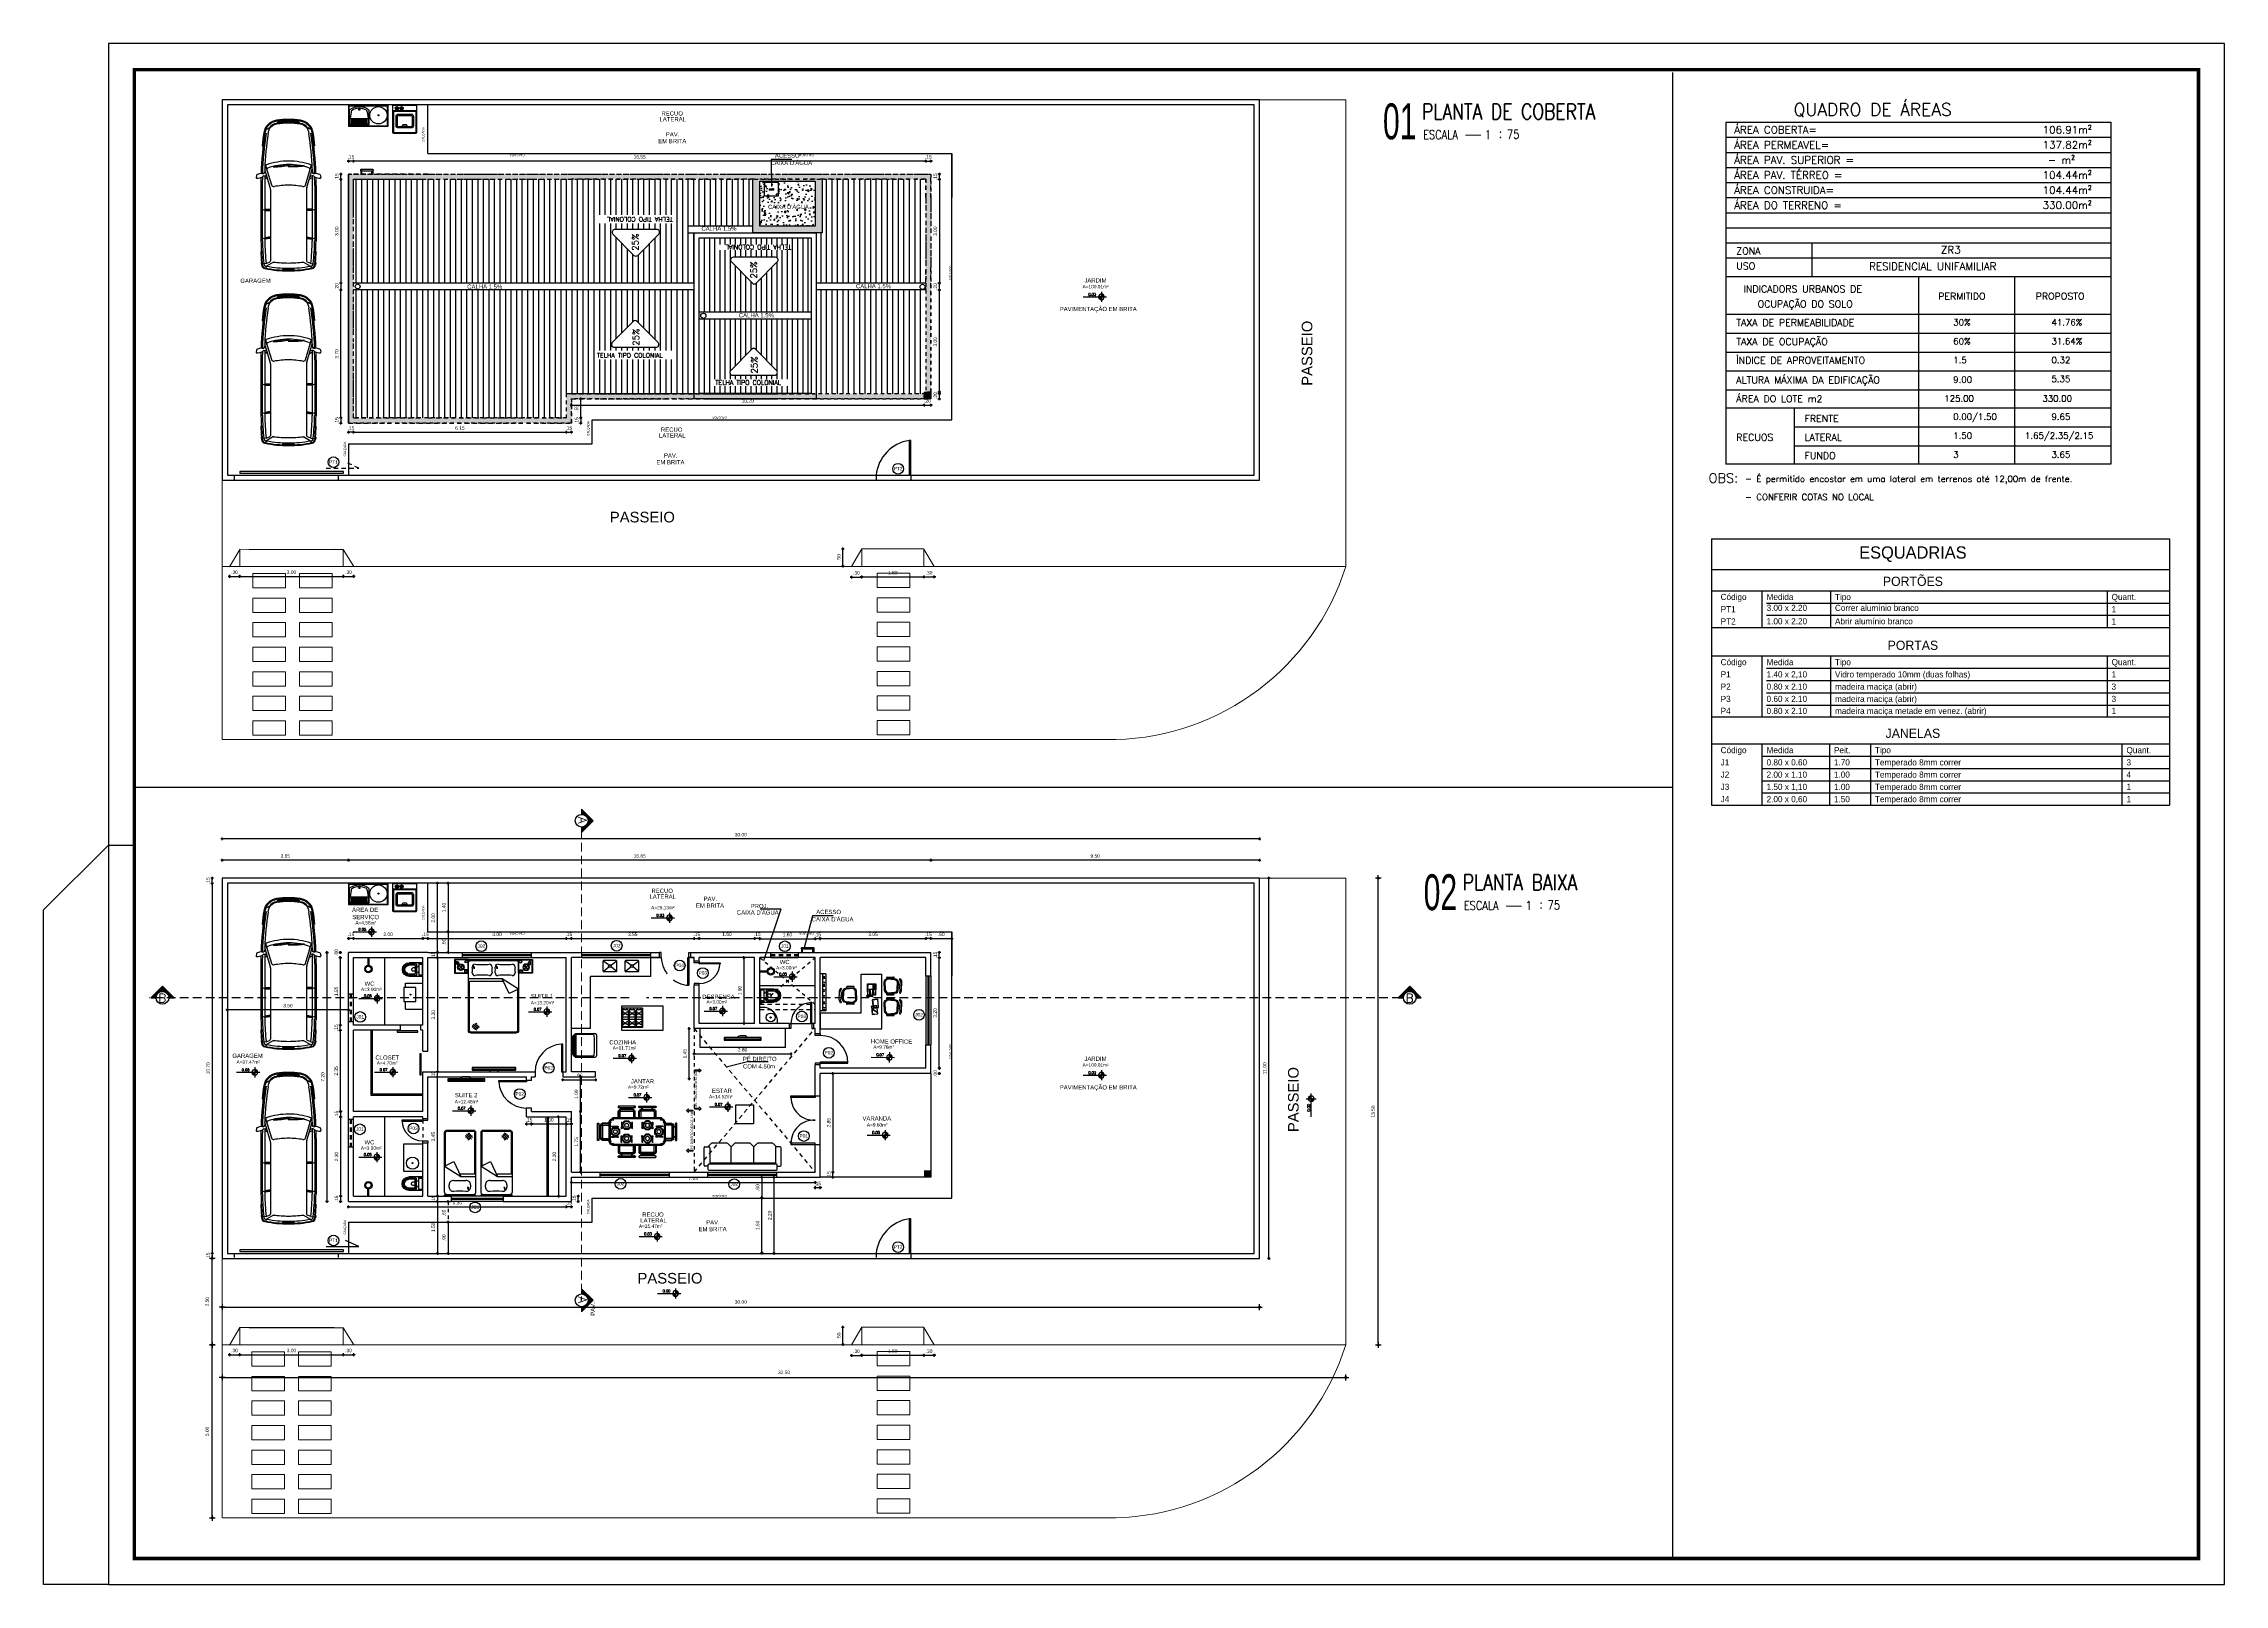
# Model space of a CAD drawing. Header units: millimetres. Extents: x 2426 to 2585, y 1215 to 1309.
# Drawn here: x 2426.8 to 2489.9, y 1264.5 to 1309.1 of the extents above; entities that cross this region are included whole.
import ezdxf
from ezdxf.enums import TextEntityAlignment as Align

# ---------------------------------------------------------------- set-up
doc = ezdxf.new("R2010")
doc.units = ezdxf.units.MM
for name, pattern in [('DASHED', [0.75, 0.5, -0.25]), ('HIDDEN', [0.375, 0.25, -0.125]), ('HIDDEN2', [0.1875, 0.125, -0.0625])]:
    doc.linetypes.add(name, pattern=pattern)
for name, color, linetype in [('01', 1, 'Continuous'), ('02', 2, 'Continuous'), ('08', 8, 'Continuous'), ('14-04-Texto-04', 3, 'Continuous'), ('A-PEN-08', 8, 'Continuous'), ('A-PEN-B', 5, 'Continuous'), ('A-PEN-C', 4, 'Continuous'), ('A-PEN-G', 3, 'Continuous'), ('A-PEN-M', 6, 'Continuous'), ('BANHO_COZINHA', 7, 'Continuous'), ('CERC02', 3, 'Continuous'), ('COTAS', 7, 'Continuous'), ('COZINHA', 7, 'Continuous'), ('DIVERSOS', 4, 'Continuous'), ('LEGENDAS', 5, 'Continuous'), ('MOVEIS', 7, 'Continuous'), ('MÓVEIS', 7, 'Continuous'), ('P-Layout', 6, 'Continuous'), ('PAREDE 2.8', 5, 'Continuous'), ('PORTAS', 3, 'Continuous'), ('proj', 8, 'HIDDEN'), ('PROJEÇÃO', 8, 'HIDDEN2'), ('texto pequeno', 3, 'Continuous'), ('TEXTO0', 7, 'Continuous'), ('TEXTO2', 3, 'Continuous'), ('TXT_0', 7, 'Continuous'), ('TXT_1', 3, 'Continuous')]:
    doc.layers.add(name, color=color, linetype=linetype)
for name, color, linetype, lineweight in [('E-TXT-G', 3, 'Continuous', 30), ('E-TXT-W', 7, 'Continuous', 15), ('E-TXT-Y', 2, 'Continuous', 40)]:
    doc.layers.add(name, color=color, linetype=linetype, lineweight=lineweight)
doc.styles.add('ADITIVOCAD', font='ROMANS.shx')
doc.styles.add('CARIMBO_DADOS', font='arial.ttf', dxfattribs={"height": 0.1})
doc.styles.add('PADRAO_TXT2', font='romant', dxfattribs={"height": 0.6})
doc.styles.add('REG140', font='romans.shx', dxfattribs={"width": 0.8, "height": 0.35})
doc.styles.add('REG80', font='romans.shx', dxfattribs={"width": 0.8, "height": 0.1})
doc.styles.add('ROMANS', font='romans', dxfattribs={"height": 0.1})
doc.styles.add('SANSSERIF', font='sas_____.pfb', dxfattribs={"height": 1})
doc.styles.add('SANSSERIF2', font='sanssb__.ttf', dxfattribs={"width": 0.8})
doc.dimstyles.new('COTAS_EXTERNAS', dxfattribs={"dimtxt": 0.1, "dimasz": 0.01, "dimexe": 0, "dimexo": 0, "dimgap": 0.07, "dimtad": 1, "dimzin": 5, "dimdsep": 46, "dimtxsty": 'CARIMBO_DADOS', "dimblk1": 'CIRCULOS', "dimblk2": 'CIRCULOS', "dimsah": 1, "dimcen": 0, "dimse1": 1, "dimse2": 1, "dimclrd": 8, "dimclre": 8, "dimclrt": 230, "dimadec": 0, "dimazin": 0, "dimtfac": 100, "dimtix": 1, "dimtmove": 2, "dimatfit": 3, "dimldrblk": 'CIRCULOS', "dimfxl": 0, "dimtolj": 1, "dimtzin": 5, "dimarcsym": 0})
doc.dimstyles.new('ESCALA50', dxfattribs={"dimtxt": 0.1, "dimasz": 0.06, "dimexe": 0.18, "dimexo": 0.06, "dimgap": 0.1, "dimtad": 1, "dimzin": 4, "dimdsep": 46, "dimtxsty": 'Standard', "dimblk1": 'BOLA', "dimblk2": 'BOLA', "dimsah": 1, "dimcen": -0.06, "dimse1": 1, "dimse2": 1, "dimclrd": 7, "dimclrt": 3, "dimadec": 0, "dimazin": 0, "dimtfac": 1, "dimtix": 1, "dimtmove": 0, "dimatfit": 3, "dimldrblk": 'BOLA', "dimfxl": 0, "dimtolj": 1, "dimtzin": 4, "dimarcsym": 0})

# ---------------------------------------------------------------- blocks, each defined once
blk = doc.blocks.new('Bacia02')
at = {"layer": '01'}
for p, q in [((-0.147, -0.093), (-0.147, 0)), ((0.147, -0.093), (0.147, 0)), ((-0.159, -0.186), (-0.159, -0.365)), ((-0.134, -0.161), (0.134, -0.161)), ((-0.128, -0.216), (-0.128, -0.376)), ((-0.122, -0.216), (-0.122, -0.365)), ((-0.103, -0.191), (0.104, -0.191)), ((-0.103, -0.197), (0.104, -0.197)), ((-0.044, -0.208), (-0.044, -0.263)), ((0.044, -0.248), (0.043, -0.248)), ((0.044, -0.208), (0.044, -0.263)), ((0.123, -0.216), (0.123, -0.365)), ((0.129, -0.216), (0.129, -0.376)), ((0.159, -0.186), (0.159, -0.365))]:
    blk.add_line(p, q, dxfattribs=at)
for centre in [(-0.075, -0.121), (0.075, -0.121)]:
    blk.add_circle(centre, 0.0075, dxfattribs=at)
for centre, radius, start, end in [((-0.134, -0.186), 0.025, 90, 180), ((0, -0.365), 0.159, 180, 0), ((-0.103, -0.216), 0.025, 90, 180), ((0, -0.365), 0.129, 185.04624, 354.95376), ((-0.103, -0.216), 0.019, 90, 180), ((0, -0.359), 0.123, 182.60055, 357.39945), ((0.006, -0.447), 0.244, 91.42642, 101.83306), ((-0.017, -0.263), 0.027, 180, 229.16778), ((0, -0.243), 0.053, 229.16778, 310.83222), ((-0.006, -0.447), 0.244, 78.16694, 88.57358), ((0.017, -0.263), 0.027, 310.83222, 0), ((0.104, -0.216), 0.025, 0, 90), ((0.104, -0.216), 0.019, 0, 90), ((0.134, -0.186), 0.025, 0, 90)]:
    blk.add_arc(centre, radius, start, end, dxfattribs=at)
at = {"layer": '02'}
for p, q in [((-0.185, 0), (0.185, 0)), ((-0.185, 0), (-0.185, -0.365)), ((-0.166, -0.093), (-0.166, 0)), ((0.166, -0.093), (0.166, 0)), ((0.185, 0), (0.185, -0.365)), ((-0.166, -0.093), (0.166, -0.093))]:
    blk.add_line(p, q, dxfattribs=at)
blk.add_arc((0, -0.365), 0.185, 180, 0, dxfattribs=at)
blk = doc.blocks.new('Chuveiro02')
at = {"layer": '01'}
for p, q in [((-0.013, 0), (0.012, 0)), ((-0.013, 0), (-0.013, -0.201)), ((0.012, 0), (0.012, -0.201))]:
    blk.add_line(p, q, dxfattribs=at)
for radius in [0.1, 0.075]:
    blk.add_circle((0, -0.3), radius, dxfattribs=at)
blk = doc.blocks.new('Sofá02_3')
at = {"layer": '01'}
for p, q in [((-0.895, -0.1), (-0.895, -0.125)), ((-0.87, -0.15), (0.87, -0.15)), ((-0.845, -0.575), (-0.845, -0.15)), ((-0.845, -0.175), (0.845, -0.175)), ((-0.29, -0.15), (-0.29, -0.599)), ((0.295, -0.15), (0.295, -0.599)), ((0.845, -0.575), (0.845, -0.15)), ((0.895, -0.125), (0.895, -0.1)), ((-0.874, -0.6), (-0.87, -0.6)), ((0.895, -0.6), (0.87, -0.6))]:
    blk.add_line(p, q, dxfattribs=at)
for centre, start, end in [((-0.87, -0.125), 180, 270), ((0.87, -0.125), 270, 0), ((-0.87, -0.575), 270, 0), ((0.87, -0.575), 180, 270)]:
    blk.add_arc(centre, 0.025, start, end, dxfattribs=at)
at = {"layer": '02'}
for p, q in [((0.87, 0), (-0.87, 0)), ((-0.995, -0.125), (-0.995, -0.575)), ((-0.895, -0.1), (-0.97, -0.1)), ((-0.895, -0.025), (-0.895, -0.1)), ((0.895, -0.1), (0.895, -0.025)), ((0.895, -0.1), (0.97, -0.1)), ((0.995, -0.125), (0.995, -0.575)), ((-0.97, -0.6), (-0.874, -0.6)), ((-0.874, -0.6), (-0.789, -0.685)), ((-0.411, -0.7), (-0.754, -0.7)), ((-0.29, -0.599), (-0.376, -0.685)), ((-0.29, -0.599), (-0.204, -0.685)), ((0.174, -0.7), (-0.169, -0.7)), ((0.295, -0.599), (0.209, -0.685)), ((0.295, -0.599), (0.381, -0.685)), ((0.774, -0.7), (0.416, -0.7)), ((0.895, -0.6), (0.81, -0.685)), ((0.97, -0.6), (0.895, -0.6))]:
    blk.add_line(p, q, dxfattribs=at)
for centre, radius, start, end in [((-0.97, -0.125), 0.025, 90, 180), ((-0.87, -0.025), 0.025, 90, 180), ((0.87, -0.025), 0.025, 0, 90), ((0.97, -0.125), 0.025, 0, 90), ((-0.97, -0.575), 0.025, 180, 270), ((-0.754, -0.65), 0.05, 225, 270), ((-0.411, -0.65), 0.05, 270, 315), ((-0.169, -0.65), 0.05, 225, 270), ((0.174, -0.65), 0.05, 270, 315), ((0.416, -0.65), 0.05, 225, 270), ((0.774, -0.65), 0.05, 270, 315), ((0.97, -0.575), 0.025, 270, 0)]:
    blk.add_arc(centre, radius, start, end, dxfattribs=at)
blk = doc.blocks.new('MesaJantar02')
at = {"layer": '01'}
for p, q in [((0.709, 0.648), (0.689, 0.648)), ((1.008, 0.648), (0.988, 0.648)), ((1.29, 0.648), (1.31, 0.648)), ((1.589, 0.648), (1.609, 0.648)), ((0.09, 0.158), (0.09, 0.138)), ((0.12, 0.178), (0.11, 0.178)), ((0.11, 0.178), (0.11, -0.182)), ((0.12, 0.193), (0.12, 0.178)), ((0.145, 0.218), (0.16, 0.218)), ((0.145, -0.177), (0.145, 0.173)), ((0.16, 0.218), (0.16, 0.228)), ((0.34, 0.228), (0.16, 0.228)), ((0.165, 0.193), (0.34, 0.193)), ((0.336, -0.252), (0.336, 0.248)), ((0.379, 0.278), (0.356, 0.278)), ((0.356, -0.282), (0.356, 0.278)), ((0.396, 0.268), (0.366, 0.268)), ((0.366, -0.272), (0.366, 0.268)), ((0.409, 0.14), (0.409, 0.147)), ((0.412, 0.14), (0.412, 0.147)), ((0.413, 0.151), (0.488, 0.151)), ((0.413, 0.148), (0.482, 0.148)), ((0.413, 0.139), (0.482, 0.139)), ((0.413, 0.136), (0.488, 0.136)), ((0.456, 0.355), (0.456, 0.378)), ((1.842, 0.378), (0.456, 0.378)), ((0.466, 0.338), (0.466, 0.368)), ((1.832, 0.368), (0.466, 0.368)), ((0.485, 0.142), (0.485, 0.145)), ((0.488, 0.151), (0.488, 0.136)), ((0.504, 0.146), (0.544, 0.146)), ((0.504, 0.141), (0.544, 0.141)), ((0.56, 0.154), (0.606, 0.153)), ((0.56, 0.134), (0.606, 0.134)), ((0.564, 0.149), (0.564, 0.149)), ((0.564, 0.144), (0.564, 0.144)), ((0.564, 0.138), (0.564, 0.138)), ((0.567, 0.151), (0.606, 0.151)), ((0.567, 0.148), (0.606, 0.148)), ((0.567, 0.145), (0.606, 0.145)), ((0.567, 0.142), (0.606, 0.142)), ((0.567, 0.139), (0.606, 0.14)), ((0.567, 0.137), (0.606, 0.136)), ((1.098, 0.398), (0.598, 0.398)), ((0.598, 0.398), (1.098, 0.398)), ((0.609, 0.152), (0.609, 0.152)), ((0.609, 0.147), (0.609, 0.147)), ((0.609, 0.141), (0.609, 0.141)), ((0.609, 0.135), (0.609, 0.135)), ((0.629, 0.578), (0.618, 0.578)), ((0.618, 0.398), (0.618, 0.578)), ((0.629, 0.593), (0.629, 0.578)), ((0.654, 0.618), (0.669, 0.618)), ((0.654, 0.573), (0.654, 0.398)), ((0.669, 0.618), (0.669, 0.628)), ((1.028, 0.628), (0.669, 0.628)), ((0.674, 0.593), (1.023, 0.593)), ((0.688, 0.3), (0.688, 0.14)), ((0.688, 0.224), (0.703, 0.224)), ((0.691, 0.298), (0.691, 0.23)), ((0.692, 0.304), (0.699, 0.304)), ((0.694, 0.301), (0.697, 0.301)), ((0.694, 0.227), (0.697, 0.227)), ((0.7, 0.298), (0.7, 0.23)), ((0.703, 0.3), (0.703, 0.104)), ((0.988, 0.152), (0.988, 0.107)), ((0.99, 0.104), (0.99, 0.104)), ((0.991, 0.3), (0.991, 0.225)), ((1.006, 0.225), (0.991, 0.225)), ((0.991, 0.146), (0.991, 0.107)), ((0.992, 0.149), (0.992, 0.149)), ((0.994, 0.3), (0.994, 0.231)), ((0.994, 0.146), (0.994, 0.107)), ((0.995, 0.304), (1.002, 0.304)), ((0.995, 0.301), (1.002, 0.301)), ((0.995, 0.104), (0.995, 0.104)), ((0.996, 0.209), (0.996, 0.169)), ((0.997, 0.146), (0.996, 0.107)), ((0.997, 0.228), (1, 0.228)), ((0.998, 0.149), (0.998, 0.149)), ((0.999, 0.146), (1, 0.107)), ((1.001, 0.209), (1.001, 0.169)), ((1.001, 0.104), (1.001, 0.104)), ((1.002, 0.146), (1.002, 0.107)), ((1.003, 0.3), (1.003, 0.231)), ((1.004, 0.149), (1.004, 0.149)), ((1.005, 0.146), (1.005, 0.107)), ((1.006, 0.3), (1.006, 0.225)), ((1.007, 0.104), (1.007, 0.104)), ((1.008, 0.152), (1.008, 0.107)), ((1.028, 0.618), (1.028, 0.628)), ((1.043, 0.618), (1.028, 0.618)), ((1.043, 0.573), (1.043, 0.398)), ((1.068, 0.593), (1.068, 0.578)), ((1.068, 0.578), (1.078, 0.578)), ((1.078, 0.398), (1.078, 0.578)), ((1.7, 0.398), (1.2, 0.398)), ((1.7, 0.398), (1.2, 0.398)), ((1.23, 0.578), (1.22, 0.578)), ((1.22, 0.398), (1.22, 0.578)), ((1.23, 0.593), (1.23, 0.578)), ((1.255, 0.618), (1.27, 0.618)), ((1.255, 0.573), (1.255, 0.398)), ((1.27, 0.618), (1.27, 0.628)), ((1.27, 0.628), (1.629, 0.628)), ((1.624, 0.593), (1.275, 0.593)), ((1.29, 0.152), (1.29, 0.107)), ((1.291, 0.104), (1.291, 0.104)), ((1.292, 0.3), (1.292, 0.225)), ((1.292, 0.225), (1.307, 0.225)), ((1.293, 0.146), (1.293, 0.107)), ((1.294, 0.149), (1.294, 0.149)), ((1.295, 0.3), (1.295, 0.231)), ((1.303, 0.304), (1.296, 0.304)), ((1.303, 0.301), (1.296, 0.301)), ((1.296, 0.146), (1.296, 0.107)), ((1.297, 0.209), (1.297, 0.169)), ((1.297, 0.104), (1.297, 0.104)), ((1.301, 0.228), (1.298, 0.228)), ((1.299, 0.146), (1.298, 0.107)), ((1.3, 0.149), (1.3, 0.149)), ((1.301, 0.146), (1.302, 0.107)), ((1.302, 0.209), (1.302, 0.169)), ((1.303, 0.104), (1.303, 0.104)), ((1.304, 0.3), (1.304, 0.231)), ((1.304, 0.146), (1.304, 0.107)), ((1.306, 0.149), (1.306, 0.149)), ((1.307, 0.3), (1.307, 0.225)), ((1.307, 0.146), (1.307, 0.107)), ((1.308, 0.104), (1.308, 0.104)), ((1.31, 0.152), (1.31, 0.107)), ((1.594, 0.3), (1.594, 0.104)), ((1.609, 0.224), (1.594, 0.224)), ((1.597, 0.298), (1.597, 0.23)), ((1.605, 0.304), (1.598, 0.304)), ((1.603, 0.301), (1.6, 0.301)), ((1.603, 0.227), (1.6, 0.227)), ((1.606, 0.298), (1.606, 0.23)), ((1.609, 0.3), (1.609, 0.14)), ((1.629, 0.618), (1.629, 0.628)), ((1.644, 0.618), (1.629, 0.618)), ((1.644, 0.573), (1.644, 0.398)), ((1.669, 0.593), (1.669, 0.578)), ((1.669, 0.578), (1.68, 0.578)), ((1.68, 0.398), (1.68, 0.578)), ((1.689, 0.152), (1.689, 0.152)), ((1.689, 0.147), (1.689, 0.147)), ((1.689, 0.141), (1.689, 0.141)), ((1.689, 0.135), (1.689, 0.135)), ((1.738, 0.154), (1.692, 0.153)), ((1.731, 0.151), (1.692, 0.151)), ((1.731, 0.148), (1.692, 0.148)), ((1.731, 0.145), (1.692, 0.145)), ((1.731, 0.142), (1.692, 0.142)), ((1.731, 0.139), (1.692, 0.14)), ((1.731, 0.137), (1.692, 0.136)), ((1.738, 0.134), (1.692, 0.134)), ((1.734, 0.149), (1.734, 0.149)), ((1.734, 0.144), (1.734, 0.144)), ((1.734, 0.138), (1.734, 0.138)), ((1.794, 0.146), (1.754, 0.146)), ((1.794, 0.141), (1.754, 0.141)), ((1.81, 0.151), (1.81, 0.136)), ((1.885, 0.151), (1.81, 0.151)), ((1.885, 0.136), (1.81, 0.136)), ((1.813, 0.142), (1.813, 0.145)), ((1.885, 0.148), (1.816, 0.148)), ((1.885, 0.139), (1.816, 0.139)), ((1.832, 0.338), (1.832, 0.368)), ((1.842, 0.355), (1.842, 0.378)), ((1.886, 0.14), (1.886, 0.147)), ((1.889, 0.14), (1.889, 0.147)), ((1.902, 0.268), (1.932, 0.268)), ((1.919, 0.278), (1.942, 0.278)), ((1.932, -0.272), (1.932, 0.268)), ((1.942, -0.282), (1.942, 0.278)), ((1.962, -0.252), (1.962, 0.248)), ((1.962, 0.228), (2.138, 0.228)), ((2.133, 0.193), (1.962, 0.193)), ((2.138, 0.218), (2.138, 0.228)), ((2.153, 0.218), (2.138, 0.218)), ((2.153, -0.177), (2.153, 0.173)), ((2.178, 0.193), (2.178, 0.178)), ((2.178, 0.178), (2.188, 0.178)), ((2.188, 0.178), (2.188, -0.182)), ((2.208, 0.158), (2.208, 0.138)), ((0.09, -0.142), (0.09, -0.162)), ((0.12, -0.182), (0.11, -0.182)), ((0.12, -0.197), (0.12, -0.182)), ((0.145, -0.222), (0.16, -0.222)), ((0.16, -0.222), (0.16, -0.232)), ((0.34, -0.232), (0.16, -0.232)), ((0.165, -0.197), (0.34, -0.197)), ((0.379, -0.282), (0.356, -0.282)), ((0.396, -0.272), (0.366, -0.272)), ((0.409, -0.162), (0.409, -0.155)), ((0.412, -0.16), (0.412, -0.157)), ((0.413, -0.151), (0.609, -0.151)), ((0.413, -0.166), (0.573, -0.166)), ((0.415, -0.154), (0.483, -0.154)), ((0.415, -0.163), (0.483, -0.163)), ((0.456, -0.359), (0.456, -0.382)), ((1.842, -0.382), (0.456, -0.382)), ((0.466, -0.342), (0.466, -0.372)), ((1.832, -0.372), (0.466, -0.372)), ((0.486, -0.16), (0.486, -0.157)), ((0.489, -0.166), (0.489, -0.151)), ((0.598, -0.402), (1.098, -0.402)), ((1.098, -0.402), (0.598, -0.402)), ((0.618, -0.402), (0.618, -0.582)), ((0.629, -0.582), (0.618, -0.582)), ((0.629, -0.597), (0.629, -0.582)), ((0.654, -0.577), (0.654, -0.402)), ((0.654, -0.622), (0.669, -0.622)), ((0.669, -0.622), (0.669, -0.632)), ((0.674, -0.597), (1.023, -0.597)), ((0.691, -0.133), (0.692, -0.087)), ((0.693, -0.084), (0.693, -0.084)), ((0.694, -0.127), (0.694, -0.087)), ((0.694, -0.28), (0.694, -0.206)), ((0.694, -0.206), (0.709, -0.206)), ((0.696, -0.129), (0.696, -0.129)), ((0.697, -0.127), (0.697, -0.087)), ((0.697, -0.28), (0.697, -0.212)), ((0.698, -0.084), (0.698, -0.084)), ((0.705, -0.281), (0.698, -0.281)), ((0.705, -0.284), (0.698, -0.284)), ((0.699, -0.189), (0.699, -0.149)), ((0.7, -0.127), (0.7, -0.087)), ((0.703, -0.209), (0.7, -0.209)), ((0.701, -0.129), (0.701, -0.129)), ((0.703, -0.127), (0.703, -0.087)), ((0.704, -0.084), (0.704, -0.084)), ((0.704, -0.189), (0.704, -0.149)), ((0.706, -0.127), (0.705, -0.087)), ((0.706, -0.28), (0.706, -0.212)), ((0.707, -0.129), (0.707, -0.129)), ((0.708, -0.127), (0.709, -0.087)), ((0.709, -0.28), (0.709, -0.206)), ((0.71, -0.084), (0.71, -0.084)), ((0.711, -0.133), (0.711, -0.087)), ((0.996, -0.28), (0.996, -0.084)), ((1.011, -0.204), (0.996, -0.204)), ((0.999, -0.278), (0.999, -0.21)), ((1.007, -0.284), (1, -0.284)), ((1.005, -0.207), (1.002, -0.207)), ((1.005, -0.281), (1.002, -0.281)), ((1.008, -0.278), (1.008, -0.21)), ((1.011, -0.28), (1.011, -0.12)), ((1.028, -0.622), (1.028, -0.632)), ((1.043, -0.622), (1.028, -0.622)), ((1.043, -0.577), (1.043, -0.402)), ((1.068, -0.582), (1.078, -0.582)), ((1.068, -0.597), (1.068, -0.582)), ((1.078, -0.402), (1.078, -0.582)), ((1.7, -0.402), (1.2, -0.402)), ((1.7, -0.402), (1.2, -0.402)), ((1.22, -0.402), (1.22, -0.582)), ((1.23, -0.582), (1.22, -0.582)), ((1.23, -0.597), (1.23, -0.582)), ((1.255, -0.577), (1.255, -0.402)), ((1.255, -0.622), (1.27, -0.622)), ((1.27, -0.622), (1.27, -0.632)), ((1.624, -0.597), (1.275, -0.597)), ((1.287, -0.28), (1.287, -0.12)), ((1.287, -0.204), (1.302, -0.204)), ((1.29, -0.278), (1.29, -0.21)), ((1.291, -0.284), (1.298, -0.284)), ((1.293, -0.207), (1.296, -0.207)), ((1.293, -0.281), (1.296, -0.281)), ((1.299, -0.278), (1.299, -0.21)), ((1.302, -0.28), (1.302, -0.084)), ((1.587, -0.133), (1.587, -0.087)), ((1.588, -0.084), (1.588, -0.084)), ((1.59, -0.127), (1.589, -0.087)), ((1.589, -0.28), (1.589, -0.206)), ((1.604, -0.206), (1.589, -0.206)), ((1.591, -0.129), (1.591, -0.129)), ((1.592, -0.127), (1.593, -0.087)), ((1.592, -0.28), (1.592, -0.212)), ((1.593, -0.281), (1.6, -0.281)), ((1.593, -0.284), (1.6, -0.284)), ((1.594, -0.084), (1.594, -0.084)), ((1.594, -0.189), (1.594, -0.149)), ((1.595, -0.127), (1.595, -0.087)), ((1.595, -0.209), (1.598, -0.209)), ((1.597, -0.129), (1.597, -0.129)), ((1.598, -0.127), (1.598, -0.087)), ((1.599, -0.189), (1.599, -0.149)), ((1.6, -0.084), (1.6, -0.084)), ((1.601, -0.127), (1.601, -0.087)), ((1.601, -0.28), (1.601, -0.212)), ((1.602, -0.129), (1.602, -0.129)), ((1.604, -0.127), (1.604, -0.087)), ((1.604, -0.28), (1.604, -0.206)), ((1.605, -0.084), (1.605, -0.084)), ((1.607, -0.133), (1.606, -0.087)), ((1.644, -0.622), (1.629, -0.622)), ((1.629, -0.622), (1.629, -0.632)), ((1.644, -0.577), (1.644, -0.402)), ((1.669, -0.582), (1.68, -0.582)), ((1.669, -0.597), (1.669, -0.582)), ((1.68, -0.402), (1.68, -0.582)), ((1.885, -0.151), (1.689, -0.151)), ((1.885, -0.166), (1.725, -0.166)), ((1.809, -0.166), (1.809, -0.151)), ((1.812, -0.16), (1.812, -0.157)), ((1.883, -0.154), (1.815, -0.154)), ((1.883, -0.163), (1.815, -0.163)), ((1.832, -0.342), (1.832, -0.372)), ((1.842, -0.359), (1.842, -0.382)), ((1.886, -0.16), (1.886, -0.157)), ((1.889, -0.162), (1.889, -0.155)), ((1.902, -0.272), (1.932, -0.272)), ((1.919, -0.282), (1.942, -0.282)), ((2.133, -0.197), (1.962, -0.197)), ((1.962, -0.232), (2.138, -0.232)), ((2.138, -0.222), (2.138, -0.232)), ((2.153, -0.222), (2.138, -0.222)), ((2.178, -0.182), (2.188, -0.182)), ((2.178, -0.197), (2.178, -0.182)), ((2.208, -0.142), (2.208, -0.162)), ((1.028, -0.632), (0.669, -0.632)), ((0.709, -0.652), (0.689, -0.652)), ((1.008, -0.652), (0.988, -0.652)), ((1.27, -0.632), (1.629, -0.632)), ((1.29, -0.652), (1.31, -0.652)), ((1.589, -0.652), (1.609, -0.652))]:
    blk.add_line(p, q, dxfattribs=at)
for points in [[(0.689, 0.698), (0.709, 0.698, 0.414214)], [(0.988, 0.698), (1.008, 0.698, 0.414214)], [(1.31, 0.698), (1.29, 0.698, -0.414214)], [(1.609, 0.698), (1.589, 0.698, -0.414214)], [(0.04, 0.138), (0.04, 0.158, 0.414214)], [(2.258, 0.138), (2.258, 0.158, -0.414214)], [(0.04, -0.162), (0.04, -0.142, 0.414214)], [(2.258, -0.162), (2.258, -0.142, -0.414214)], [(0.689, -0.702), (0.709, -0.702, -0.414214)], [(0.988, -0.702), (1.008, -0.702, -0.414214)], [(1.31, -0.702), (1.29, -0.702, 0.414214)], [(1.609, -0.702), (1.589, -0.702, 0.414214)]]:
    blk.add_lwpolyline(points, format="xyb", dxfattribs=at)
for points in [[(0.571, -0.131), (0.644, -0.058), (0.644, 0.046), (0.571, 0.119), (0.467, 0.119), (0.394, 0.046), (0.394, -0.058), (0.467, -0.131)], [(0.565, -0.116), (0.629, -0.051), (0.629, 0.04), (0.565, 0.104), (0.474, 0.104), (0.409, 0.04), (0.409, -0.051), (0.474, -0.116)], [(0.563, -0.111), (0.624, -0.049), (0.624, 0.038), (0.563, 0.099), (0.476, 0.099), (0.414, 0.038), (0.414, -0.049), (0.476, -0.111)], [(0.542, -0.061), (0.574, -0.029), (0.574, 0.017), (0.542, 0.049), (0.496, 0.049), (0.464, 0.017), (0.464, -0.029), (0.496, -0.061)], [(0.724, 0.142), (0.797, 0.069), (0.9, 0.069), (0.974, 0.142), (0.974, 0.245), (0.9, 0.319), (0.797, 0.319), (0.724, 0.245)], [(0.739, 0.148), (0.803, 0.084), (0.894, 0.084), (0.959, 0.148), (0.959, 0.239), (0.894, 0.304), (0.803, 0.304), (0.739, 0.239)], [(0.744, 0.15), (0.805, 0.089), (0.892, 0.089), (0.954, 0.15), (0.954, 0.237), (0.892, 0.299), (0.805, 0.299), (0.744, 0.237)], [(0.794, 0.171), (0.826, 0.139), (0.871, 0.139), (0.904, 0.171), (0.904, 0.216), (0.871, 0.249), (0.826, 0.249), (0.794, 0.216)], [(1.574, 0.142), (1.501, 0.069), (1.398, 0.069), (1.324, 0.142), (1.324, 0.245), (1.398, 0.319), (1.501, 0.319), (1.574, 0.245)], [(1.559, 0.148), (1.495, 0.084), (1.404, 0.084), (1.339, 0.148), (1.339, 0.239), (1.404, 0.304), (1.495, 0.304), (1.559, 0.239)], [(1.554, 0.15), (1.493, 0.089), (1.406, 0.089), (1.344, 0.15), (1.344, 0.237), (1.406, 0.299), (1.493, 0.299), (1.554, 0.237)], [(1.504, 0.171), (1.472, 0.139), (1.427, 0.139), (1.394, 0.171), (1.394, 0.216), (1.427, 0.249), (1.472, 0.249), (1.504, 0.216)], [(1.727, -0.131), (1.654, -0.058), (1.654, 0.046), (1.727, 0.119), (1.831, 0.119), (1.904, 0.046), (1.904, -0.058), (1.831, -0.131)], [(1.733, -0.116), (1.669, -0.051), (1.669, 0.04), (1.733, 0.104), (1.824, 0.104), (1.889, 0.04), (1.889, -0.051), (1.824, -0.116)], [(1.735, -0.111), (1.674, -0.049), (1.674, 0.038), (1.735, 0.099), (1.822, 0.099), (1.884, 0.038), (1.884, -0.049), (1.822, -0.111)], [(1.756, -0.061), (1.724, -0.029), (1.724, 0.017), (1.756, 0.049), (1.802, 0.049), (1.834, 0.017), (1.834, -0.029), (1.802, -0.061)], [(0.724, -0.242), (0.797, -0.316), (0.9, -0.316), (0.974, -0.242), (0.974, -0.139), (0.9, -0.066), (0.797, -0.066), (0.724, -0.139)], [(0.739, -0.236), (0.803, -0.301), (0.894, -0.301), (0.959, -0.236), (0.959, -0.145), (0.894, -0.081), (0.803, -0.081), (0.739, -0.145)], [(0.744, -0.234), (0.805, -0.296), (0.892, -0.296), (0.954, -0.234), (0.954, -0.147), (0.892, -0.086), (0.805, -0.086), (0.744, -0.147)], [(0.794, -0.213), (0.826, -0.246), (0.871, -0.246), (0.904, -0.213), (0.904, -0.168), (0.871, -0.136), (0.826, -0.136), (0.794, -0.168)], [(1.574, -0.242), (1.501, -0.316), (1.398, -0.316), (1.324, -0.242), (1.324, -0.139), (1.398, -0.066), (1.501, -0.066), (1.574, -0.139)], [(1.559, -0.236), (1.495, -0.301), (1.404, -0.301), (1.339, -0.236), (1.339, -0.145), (1.404, -0.081), (1.495, -0.081), (1.559, -0.145)], [(1.554, -0.234), (1.493, -0.296), (1.406, -0.296), (1.344, -0.234), (1.344, -0.147), (1.406, -0.086), (1.493, -0.086), (1.554, -0.147)], [(1.504, -0.213), (1.472, -0.246), (1.427, -0.246), (1.394, -0.213), (1.394, -0.168), (1.427, -0.136), (1.472, -0.136), (1.504, -0.168)]]:
    blk.add_lwpolyline(points, close=True, dxfattribs=at)
for centre, radius, start, end in [((0.145, 0.193), 0.025, 90, 180), ((0.165, 0.173), 0.02, 90, 180), ((0.436, 0.298), 0.06, 70.52878, 199.47122), ((0.436, 0.298), 0.05, 53.1301, 216.8699), ((0.413, 0.147), 0.004, 90, 180), ((0.413, 0.14), 0.004, 180, 270), ((0.413, 0.147), 0.001, 90, 180), ((0.413, 0.14), 0.001, 180, 270), ((0.482, 0.145), 0.003, 0, 90), ((0.482, 0.142), 0.003, 270, 0), ((0.488, 0.147), 0.00385, 50.63946, 90), ((0.488, 0.14), 0.00385, 270, 309.36054), ((0.502, 0.165), 0.0187, 230.63946, 276.532), ((0.502, 0.123), 0.0187, 83.468, 129.36054), ((0.535, 0.183), 0.038, 283.82233, 307.38658), ((0.535, 0.104), 0.038, 52.61342, 76.17767), ((0.56, 0.15), 0.00385, 90, 127.38658), ((0.56, 0.138), 0.00385, 232.61342, 270), ((0.567, 0.148), 0.00306, 87.19706, 144.94256), ((0.567, 0.151), 0.00306, 215.05744, 272.80294), ((0.567, 0.142), 0.00306, 87.19706, 144.94256), ((0.567, 0.145), 0.00306, 215.05744, 272.80294), ((0.567, 0.136), 0.00306, 87.19706, 144.94256), ((0.567, 0.14), 0.00306, 215.05744, 272.80294), ((0.607, 0.151), 0.00272, 35.20351, 101.00438), ((0.607, 0.154), 0.00275, 259.87009, 325.35348), ((0.607, 0.145), 0.00272, 35.20351, 101.00438), ((0.607, 0.148), 0.00275, 259.87009, 325.35348), ((0.607, 0.139), 0.00275, 34.64652, 100.12991), ((0.607, 0.142), 0.00273, 259.43335, 325.07632), ((0.607, 0.134), 0.00275, 34.64652, 100.12991), ((0.607, 0.137), 0.00275, 259.87009, 325.35348), ((0.654, 0.593), 0.025, 90, 180), ((0.674, 0.573), 0.02, 90, 180), ((0.692, 0.3), 0.004, 90, 180), ((0.749, 0.144), 0.0603, 183.80318, 221.50346), ((0.694, 0.298), 0.003, 90, 180), ((0.694, 0.23), 0.003, 180, 270), ((0.697, 0.298), 0.003, 0, 90), ((0.697, 0.23), 0.003, 270, 360), ((0.699, 0.3), 0.004, 0, 90), ((0.992, 0.152), 0.00385, 142.61342, 180), ((0.991, 0.106), 0.00275, 169.87009, 235.35348), ((0.959, 0.178), 0.038, 322.61342, 346.17767), ((0.988, 0.106), 0.00275, 304.64652, 10.12991), ((0.995, 0.3), 0.004, 90, 180), ((0.994, 0.225), 0.00385, 180, 219.36054), ((0.977, 0.211), 0.0187, 353.468, 39.36054), ((0.994, 0.146), 0.00306, 125.05744, 182.80294), ((0.991, 0.146), 0.00306, 357.19706, 54.94256), ((0.995, 0.3), 0.001, 90, 180), ((0.997, 0.231), 0.003, 180, 270), ((0.997, 0.106), 0.00273, 169.43335, 235.07632), ((0.994, 0.106), 0.00275, 304.64652, 10.12991), ((1, 0.146), 0.00306, 125.05744, 182.80294), ((0.996, 0.146), 0.00306, 357.19706, 54.94256), ((1, 0.231), 0.003, 270, 360), ((1.019, 0.211), 0.0187, 140.63946, 186.532), ((1.002, 0.106), 0.00275, 169.87009, 235.35348), ((1.037, 0.178), 0.038, 193.82233, 217.38658), ((0.999, 0.106), 0.00272, 305.20351, 11.00438), ((1.002, 0.3), 0.004, 360, 90), ((1.002, 0.3), 0.001, 0, 90), ((1.005, 0.146), 0.00306, 125.05744, 182.80294), ((1.002, 0.146), 0.00306, 357.19706, 54.94256), ((1.002, 0.225), 0.00385, 320.63946, 0), ((1.008, 0.106), 0.00275, 169.87009, 235.35348), ((1.004, 0.152), 0.00385, 0, 37.38658), ((1.005, 0.106), 0.00272, 305.20351, 11.00438), ((1.023, 0.573), 0.02, 0, 90), ((1.043, 0.593), 0.025, 0, 90), ((1.255, 0.593), 0.025, 90, 180), ((1.275, 0.573), 0.02, 90, 180), ((1.294, 0.152), 0.00385, 142.61342, 180), ((1.293, 0.106), 0.00272, 168.99562, 234.79649), ((1.261, 0.178), 0.038, 322.61342, 346.17767), ((1.29, 0.106), 0.00275, 304.64652, 10.12991), ((1.296, 0.3), 0.004, 90, 180), ((1.296, 0.225), 0.00385, 180, 219.36054), ((1.279, 0.211), 0.0187, 353.468, 39.36054), ((1.296, 0.146), 0.00306, 125.05744, 182.80294), ((1.293, 0.146), 0.00306, 357.19706, 54.94256), ((1.296, 0.3), 0.001, 90, 180), ((1.298, 0.231), 0.003, 180, 270), ((1.299, 0.106), 0.00272, 168.99562, 234.79649), ((1.296, 0.106), 0.00275, 304.64652, 10.12991), ((1.302, 0.146), 0.00306, 125.05744, 182.80294), ((1.298, 0.146), 0.00306, 357.19706, 54.94256), ((1.301, 0.231), 0.003, 270, 0), ((1.321, 0.211), 0.0187, 140.63946, 186.532), ((1.339, 0.178), 0.038, 193.82233, 217.38658), ((1.304, 0.106), 0.00275, 169.87009, 235.35348), ((1.303, 0.3), 0.004, 0, 90), ((1.303, 0.3), 0.001, 0, 90), ((1.301, 0.106), 0.00273, 304.92368, 10.56665), ((1.307, 0.146), 0.00306, 125.05744, 182.80294), ((1.304, 0.146), 0.00306, 357.19706, 54.94256), ((1.304, 0.225), 0.00385, 320.63946, 0), ((1.31, 0.106), 0.00275, 169.87009, 235.35348), ((1.307, 0.106), 0.00275, 304.64652, 10.12991), ((1.306, 0.152), 0.00385, 0, 37.38658), ((1.598, 0.3), 0.004, 90, 180), ((1.549, 0.144), 0.0603, 318.49654, 356.19682), ((1.6, 0.298), 0.003, 90, 180), ((1.6, 0.23), 0.003, 180, 270), ((1.603, 0.298), 0.003, 0, 90), ((1.603, 0.23), 0.003, 270, 0), ((1.605, 0.3), 0.004, 360, 90), ((1.624, 0.573), 0.02, 0, 90), ((1.644, 0.593), 0.025, 0, 90), ((1.691, 0.151), 0.00272, 78.99562, 144.79649), ((1.691, 0.154), 0.00275, 214.64652, 280.12991), ((1.691, 0.145), 0.00272, 78.99562, 144.79649), ((1.691, 0.148), 0.00275, 214.64652, 280.12991), ((1.691, 0.139), 0.00275, 79.87009, 145.35348), ((1.691, 0.142), 0.00273, 214.92368, 280.56665), ((1.691, 0.134), 0.00275, 79.87009, 145.35348), ((1.691, 0.137), 0.00275, 214.64652, 280.12991), ((1.731, 0.148), 0.00306, 35.05744, 92.80294), ((1.731, 0.151), 0.00306, 267.19706, 324.94256), ((1.731, 0.142), 0.00306, 35.05744, 92.80294), ((1.731, 0.145), 0.00306, 267.19706, 324.94256), ((1.731, 0.136), 0.00306, 35.05744, 92.80294), ((1.731, 0.14), 0.00306, 267.19706, 324.94256), ((1.738, 0.15), 0.00385, 52.61342, 90), ((1.738, 0.138), 0.00385, 270, 307.38658), ((1.763, 0.183), 0.038, 232.61342, 256.17767), ((1.763, 0.104), 0.038, 103.82233, 127.38658), ((1.796, 0.165), 0.0187, 263.468, 309.36054), ((1.796, 0.123), 0.0187, 50.63946, 96.532), ((1.81, 0.147), 0.00385, 90, 129.36054), ((1.81, 0.14), 0.00385, 230.63946, 270), ((1.816, 0.145), 0.003, 90, 180), ((1.816, 0.142), 0.003, 180, 270), ((1.862, 0.298), 0.05, 323.1301, 126.8699), ((1.862, 0.298), 0.06, 340.52878, 109.47122), ((1.885, 0.147), 0.004, 0, 90), ((1.885, 0.147), 0.001, 0, 90), ((1.885, 0.14), 0.001, 270, 0), ((1.885, 0.14), 0.004, 270, 0), ((2.133, 0.173), 0.02, 0, 90), ((2.153, 0.193), 0.025, 0, 90), ((0.145, -0.197), 0.025, 180, 270), ((0.165, -0.177), 0.02, 180, 270), ((0.436, -0.302), 0.06, 160.52878, 289.47122), ((0.436, -0.302), 0.05, 143.1301, 306.8699), ((0.413, -0.155), 0.004, 90, 180), ((0.413, -0.162), 0.004, 180, 270), ((0.415, -0.157), 0.003, 90, 180), ((0.415, -0.16), 0.003, 180, 270), ((0.483, -0.157), 0.003, 0, 90), ((0.483, -0.16), 0.003, 270, 0), ((0.569, -0.106), 0.0603, 273.80318, 311.50346), ((0.654, -0.597), 0.025, 180, 270), ((0.674, -0.577), 0.02, 180, 270), ((0.695, -0.133), 0.00385, 180, 217.38658), ((0.694, -0.086), 0.00272, 125.20351, 191.00438), ((0.662, -0.158), 0.038, 13.82233, 37.38658), ((0.691, -0.087), 0.00275, 349.87009, 55.35348), ((0.697, -0.127), 0.00306, 177.19706, 234.94256), ((0.698, -0.206), 0.00385, 140.63946, 180), ((0.698, -0.28), 0.004, 180, 270), ((0.68, -0.191), 0.0187, 320.63946, 6.532), ((0.694, -0.127), 0.00306, 305.05744, 2.80294), ((0.7, -0.086), 0.00272, 125.20351, 191.00438), ((0.7, -0.212), 0.003, 90, 180), ((0.698, -0.28), 0.001, 180, 270), ((0.697, -0.087), 0.00275, 349.87009, 55.35348), ((0.703, -0.127), 0.00306, 177.19706, 234.94256), ((0.7, -0.127), 0.00306, 305.05744, 2.80294), ((0.706, -0.087), 0.00275, 124.64652, 190.12991), ((0.703, -0.212), 0.003, 0, 90), ((0.703, -0.086), 0.00273, 349.43335, 55.07632), ((0.741, -0.158), 0.038, 142.61342, 166.17767), ((0.722, -0.191), 0.0187, 173.468, 219.36054), ((0.705, -0.28), 0.001, 270, 0), ((0.705, -0.28), 0.004, 270, 360), ((0.709, -0.127), 0.00306, 177.19706, 234.94256), ((0.705, -0.127), 0.00306, 305.05744, 2.80294), ((0.705, -0.206), 0.00385, 0, 39.36054), ((0.711, -0.087), 0.00275, 124.64652, 190.12991), ((0.708, -0.087), 0.00275, 349.87009, 55.35348), ((0.707, -0.133), 0.00385, 322.61342, 0), ((0.951, -0.124), 0.0603, 3.80318, 41.50346), ((1, -0.28), 0.004, 180, 270), ((1.002, -0.21), 0.003, 90, 180), ((1.002, -0.278), 0.003, 180, 270), ((1.005, -0.21), 0.003, 0, 90), ((1.005, -0.278), 0.003, 270, 0), ((1.007, -0.28), 0.004, 270, 0), ((1.023, -0.577), 0.02, 270, 0), ((1.043, -0.597), 0.025, 270, 0), ((1.255, -0.597), 0.025, 180, 270), ((1.275, -0.577), 0.02, 180, 270), ((1.347, -0.124), 0.0603, 138.49654, 176.19682), ((1.291, -0.28), 0.004, 180, 270), ((1.293, -0.21), 0.003, 90, 180), ((1.293, -0.278), 0.003, 180, 270), ((1.296, -0.21), 0.003, 0, 90), ((1.296, -0.278), 0.003, 270, 0), ((1.298, -0.28), 0.004, 270, 0), ((1.59, -0.087), 0.00275, 124.64652, 190.12991), ((1.591, -0.133), 0.00385, 180, 217.38658), ((1.587, -0.087), 0.00275, 349.87009, 55.35348), ((1.557, -0.158), 0.038, 13.82233, 37.38658), ((1.593, -0.206), 0.00385, 140.63946, 180), ((1.593, -0.28), 0.004, 180, 270), ((1.593, -0.127), 0.00306, 177.19706, 234.94256), ((1.576, -0.191), 0.0187, 320.63946, 6.532), ((1.589, -0.127), 0.00306, 305.05744, 2.80294), ((1.595, -0.212), 0.003, 90, 180), ((1.593, -0.28), 0.001, 180, 270), ((1.595, -0.086), 0.00273, 124.92368, 190.56665), ((1.592, -0.087), 0.00275, 349.87009, 55.35348), ((1.598, -0.127), 0.00306, 177.19706, 234.94256), ((1.595, -0.127), 0.00306, 305.05744, 2.80294), ((1.601, -0.087), 0.00275, 124.64652, 190.12991), ((1.598, -0.212), 0.003, 0, 90), ((1.636, -0.158), 0.038, 142.61342, 166.17767), ((1.618, -0.191), 0.0187, 173.468, 219.36054), ((1.598, -0.086), 0.00272, 348.99562, 54.79649), ((1.6, -0.28), 0.001, 270, 0), ((1.6, -0.28), 0.004, 270, 0), ((1.604, -0.127), 0.00306, 177.19706, 234.94256), ((1.601, -0.127), 0.00306, 305.05744, 2.80294), ((1.6, -0.206), 0.00385, 0, 39.36054), ((1.607, -0.087), 0.00275, 124.64652, 190.12991), ((1.604, -0.086), 0.00272, 348.99562, 54.79649), ((1.603, -0.133), 0.00385, 322.61342, 0), ((1.624, -0.577), 0.02, 270, 0), ((1.644, -0.597), 0.025, 270, 360), ((1.729, -0.106), 0.0603, 228.49654, 266.19682), ((1.815, -0.157), 0.003, 90, 180), ((1.815, -0.16), 0.003, 180, 270), ((1.862, -0.302), 0.05, 233.1301, 36.8699), ((1.862, -0.302), 0.06, 250.52878, 19.47122), ((1.883, -0.157), 0.003, 0, 90), ((1.883, -0.16), 0.003, 270, 0), ((1.885, -0.155), 0.004, 0, 90), ((1.885, -0.162), 0.004, 270, 0), ((2.133, -0.177), 0.02, 270, 0), ((2.153, -0.197), 0.025, 270, 360)]:
    blk.add_arc(centre, radius, start, end, dxfattribs=at)
at = {"layer": '02'}
for p, q in [((0.639, 0.698), (0.619, 0.698)), ((0.649, 0.638), (0.649, 0.648)), ((0.689, 0.648), (0.649, 0.648)), ((0.689, 0.648), (0.689, 0.698)), ((0.709, 0.648), (0.709, 0.698)), ((0.988, 0.648), (0.709, 0.648)), ((0.988, 0.648), (0.988, 0.698)), ((1.008, 0.648), (1.008, 0.698)), ((1.048, 0.648), (1.008, 0.648)), ((1.048, 0.638), (1.048, 0.648)), ((1.079, 0.698), (1.059, 0.698)), ((1.102, 0.717), (1.102, 0.718)), ((1.196, 0.717), (1.196, 0.718)), ((1.219, 0.698), (1.239, 0.698)), ((1.25, 0.638), (1.25, 0.648)), ((1.25, 0.648), (1.29, 0.648)), ((1.29, 0.648), (1.29, 0.698)), ((1.31, 0.648), (1.31, 0.698)), ((1.31, 0.648), (1.589, 0.648)), ((1.589, 0.648), (1.589, 0.698)), ((1.609, 0.648), (1.609, 0.698)), ((1.609, 0.648), (1.649, 0.648)), ((1.649, 0.638), (1.649, 0.648)), ((1.659, 0.698), (1.679, 0.698)), ((0.021, 0.252), (0.02, 0.252)), ((0.04, 0.228), (0.04, 0.208)), ((0.09, 0.158), (0.04, 0.158)), ((0.09, 0.138), (0.04, 0.138)), ((0.09, 0.198), (0.09, 0.158)), ((0.1, 0.198), (0.09, 0.198)), ((0.09, 0.138), (0.09, -0.142)), ((0.14, 0.238), (0.14, 0.248)), ((0.34, 0.248), (0.14, 0.248)), ((0.356, 0.298), (0.336, 0.298)), ((0.336, 0.248), (0.336, 0.298)), ((0.436, 0.378), (0.436, 0.398)), ((0.598, 0.398), (0.436, 0.398)), ((0.609, 0.598), (0.598, 0.598)), ((0.598, 0.398), (0.598, 0.598)), ((1.088, 0.598), (1.098, 0.598)), ((1.098, 0.398), (1.098, 0.598)), ((1.2, 0.398), (1.098, 0.398)), ((1.21, 0.598), (1.2, 0.598)), ((1.2, 0.398), (1.2, 0.598)), ((1.689, 0.598), (1.7, 0.598)), ((1.7, 0.398), (1.7, 0.598)), ((1.862, 0.398), (1.7, 0.398)), ((1.862, 0.378), (1.862, 0.398)), ((1.942, 0.298), (1.962, 0.298)), ((1.962, 0.248), (1.962, 0.298)), ((1.962, 0.248), (2.158, 0.248)), ((2.158, 0.238), (2.158, 0.248)), ((2.198, 0.198), (2.208, 0.198)), ((2.208, 0.198), (2.208, 0.158)), ((2.208, 0.158), (2.258, 0.158)), ((2.208, 0.138), (2.208, -0.142)), ((2.208, 0.138), (2.258, 0.138)), ((2.258, 0.228), (2.258, 0.208)), ((2.277, 0.252), (2.278, 0.252)), ((0.09, -0.142), (0.04, -0.142)), ((0.09, -0.162), (0.04, -0.162)), ((0.04, -0.212), (0.04, -0.232)), ((0.09, -0.162), (0.09, -0.202)), ((0.1, -0.202), (0.09, -0.202)), ((0.14, -0.242), (0.14, -0.252)), ((0.34, -0.252), (0.14, -0.252)), ((0.336, -0.302), (0.336, -0.252)), ((0.356, -0.302), (0.336, -0.302)), ((0.436, -0.382), (0.436, -0.402)), ((0.598, -0.402), (0.436, -0.402)), ((0.598, -0.402), (0.598, -0.602)), ((0.609, -0.602), (0.598, -0.602)), ((1.088, -0.602), (1.098, -0.602)), ((1.098, -0.402), (1.098, -0.602)), ((1.2, -0.402), (1.098, -0.402)), ((1.2, -0.402), (1.2, -0.602)), ((1.21, -0.602), (1.2, -0.602)), ((1.689, -0.602), (1.7, -0.602)), ((1.7, -0.402), (1.7, -0.602)), ((1.862, -0.402), (1.7, -0.402)), ((1.862, -0.382), (1.862, -0.402)), ((1.942, -0.302), (1.962, -0.302)), ((1.962, -0.302), (1.962, -0.252)), ((1.962, -0.252), (2.158, -0.252)), ((2.158, -0.242), (2.158, -0.252)), ((2.198, -0.202), (2.208, -0.202)), ((2.208, -0.142), (2.258, -0.142)), ((2.208, -0.162), (2.208, -0.202)), ((2.208, -0.162), (2.258, -0.162)), ((2.258, -0.212), (2.258, -0.232)), ((0.639, -0.702), (0.619, -0.702)), ((0.649, -0.642), (0.649, -0.652)), ((0.689, -0.652), (0.649, -0.652)), ((0.689, -0.652), (0.689, -0.702)), ((0.709, -0.652), (0.709, -0.702)), ((0.988, -0.652), (0.709, -0.652)), ((0.988, -0.652), (0.988, -0.702)), ((1.008, -0.652), (1.008, -0.702)), ((1.048, -0.652), (1.008, -0.652)), ((1.048, -0.642), (1.048, -0.652)), ((1.079, -0.702), (1.059, -0.702)), ((1.102, -0.721), (1.102, -0.722)), ((1.196, -0.721), (1.196, -0.722)), ((1.219, -0.702), (1.239, -0.702)), ((1.25, -0.642), (1.25, -0.652)), ((1.25, -0.652), (1.29, -0.652)), ((1.29, -0.652), (1.29, -0.702)), ((1.31, -0.652), (1.31, -0.702)), ((1.31, -0.652), (1.589, -0.652)), ((1.589, -0.652), (1.589, -0.702)), ((1.609, -0.652), (1.649, -0.652)), ((1.609, -0.652), (1.609, -0.702)), ((1.649, -0.642), (1.649, -0.652)), ((1.659, -0.702), (1.679, -0.702))]:
    blk.add_line(p, q, dxfattribs=at)
for points in [[(1.082, 0.738), (0.618, 0.738, 0.414214), (0.598, 0.718), (0.598, 0.717, 0.414214), (0.617, 0.698), (0.689, 0.698, 0.414214)], [(0.709, 0.698), (0.988, 0.698, 0.414214)], [(1.008, 0.698), (1.083, 0.698, 0.414214), (1.102, 0.717)], [(1.102, 0.718, 0.414214), (1.082, 0.738, 0.414214)], [(1.196, 0.718, -0.414214), (1.216, 0.738, -0.414214)], [(1.29, 0.698), (1.215, 0.698, -0.414214), (1.196, 0.717)], [(1.216, 0.738), (1.68, 0.738, -0.414214), (1.7, 0.718), (1.7, 0.717, -0.414214), (1.681, 0.698), (1.609, 0.698, -0.414214)], [(1.589, 0.698), (1.31, 0.698, -0.414214)], [(0.02, 0.252, 0.414214), (0, 0.232, 0.414214)], [(0, 0.232), (0, -0.232, 0.414214), (0.02, -0.252), (0.021, -0.252, 0.414214), (0.04, -0.233), (0.04, -0.162, 0.414214)], [(0.04, 0.158), (0.04, 0.233, 0.414214), (0.021, 0.252)], [(0.04, -0.142), (0.04, 0.138, 0.414214)], [(2.258, 0.158), (2.258, 0.233, -0.414214), (2.277, 0.252)], [(2.298, 0.232), (2.298, -0.232, -0.414214), (2.278, -0.252), (2.277, -0.252, -0.414214), (2.258, -0.233), (2.258, -0.162, -0.414214)], [(2.258, -0.142), (2.258, 0.138, -0.414214)], [(2.278, 0.252, -0.414214), (2.298, 0.232, -0.414214)], [(1.082, -0.742), (0.618, -0.742, -0.414214), (0.598, -0.722), (0.598, -0.721, -0.414214), (0.617, -0.702), (0.689, -0.702, -0.414214)], [(0.709, -0.702), (0.988, -0.702, -0.414214)], [(1.008, -0.702), (1.083, -0.702, -0.414214), (1.102, -0.721)], [(1.102, -0.722, -0.414214), (1.082, -0.742, -0.414214)], [(1.29, -0.702), (1.215, -0.702, 0.414214), (1.196, -0.721)], [(1.196, -0.722, 0.414214), (1.216, -0.742, 0.414214)], [(1.216, -0.742), (1.68, -0.742, 0.414214), (1.7, -0.722), (1.7, -0.721, 0.414214), (1.681, -0.702), (1.609, -0.702, 0.414214)], [(1.589, -0.702), (1.31, -0.702, 0.414214)]]:
    blk.add_lwpolyline(points, format="xyb", dxfattribs=at)
for centre, radius, start, end in [((0.649, 0.598), 0.04, 90, 180), ((1.048, 0.598), 0.04, 0, 90), ((1.25, 0.598), 0.04, 90, 180), ((1.649, 0.598), 0.04, 0, 90), ((0.14, 0.198), 0.04, 90, 180), ((0.436, 0.298), 0.08, 90, 180), ((1.862, 0.298), 0.08, 0, 90), ((2.158, 0.198), 0.04, 0, 90), ((0.14, -0.202), 0.04, 180, 270), ((0.436, -0.302), 0.08, 180, 270), ((0.649, -0.602), 0.04, 180, 270), ((1.048, -0.602), 0.04, 270, 0), ((1.25, -0.602), 0.04, 180, 270), ((1.649, -0.602), 0.04, 270, 0), ((1.862, -0.302), 0.08, 270, 0), ((2.158, -0.202), 0.04, 270, 0)]:
    blk.add_arc(centre, radius, start, end, dxfattribs=at)
blk = doc.blocks.new('BRA31TDp')
for p, q in [((0.057, 0.739), (0.057, 0.741)), ((0.08, 0.716), (0.081, 0.716)), ((0.18, 0.714), (0.181, 0.716)), ((0.18, 0.708), (0.18, 0.714)), ((0.49, 0.728), (0.484, 0.726)), ((0.492, 0.699), (0.491, 0.701)), ((0.675, 0.763), (0.67, 0.763)), ((0.68, 0.762), (0.675, 0.763)), ((0.684, 0.761), (0.68, 0.762)), ((0.688, 0.759), (0.684, 0.761)), ((0.692, 0.756), (0.688, 0.759)), ((0.696, 0.752), (0.692, 0.756)), ((0.698, 0.749), (0.696, 0.752)), ((0.702, 0.743), (0.698, 0.749)), ((0.701, 0.745), (0.701, 0.745)), ((0.702, 0.743), (0.723, 0.712)), ((0, 0.103), (0, 0.063)), ((0, 0.063), (0, 0.062)), ((0, 0.063), (0, 0.063)), ((0, 0.063), (0, 0.06)), ((0.027, 0.112), (0.027, 0.112)), ((0.027, 0.111), (0.027, 0.112)), ((0.19, 0.085), (0.041, 0.095)), ((0.414, 0.082), (0.19, 0.085)), ((0.563, 0.085), (0.414, 0.082)), ((0.492, 0.698), (0.492, 0.699)), ((0.492, 0.697), (0.492, 0.698)), ((0.493, 0.693), (0.492, 0.697)), ((0.492, 0.695), (0.492, 0.695)), ((0.712, 0.095), (0.563, 0.085)), ((0.754, 0.691), (0.754, 0.103)), ((0.754, 0.103), (0.754, 0.086))]:
    blk.add_line(p, q)
for points in [[(0.053, 0.749), (0.027, 0.712)], [(0.027, 0.712), (0.027, 0.712), (0.027, 0.71), (0.027, 0.709), (0.027, 0.708), (0.028, 0.707), (0.028, 0.707), (0.029, 0.706), (0.031, 0.706), (0.032, 0.707), (0.034, 0.708), (0.034, 0.708), (0.034, 0.708), (0.034, 0.708), (0.034, 0.708), (0.034, 0.708)], [(0.048, 0.728), (0.034, 0.708)], [(0.044, 0.699), (0.05, 0.743)], [(0.051, 0.744), (0.051, 0.744), (0.05, 0.744), (0.05, 0.743), (0.05, 0.743), (0.05, 0.743)], [(0.08, 0.763), (0.08, 0.763), (0.076, 0.763), (0.071, 0.762), (0.067, 0.761), (0.063, 0.758), (0.059, 0.756), (0.056, 0.752), (0.053, 0.749), (0.051, 0.744)], [(0.051, 0.699), (0.057, 0.741)], [(0.058, 0.743), (0.058, 0.743), (0.058, 0.742), (0.057, 0.742), (0.057, 0.741), (0.057, 0.741)], [(0.057, 0.739), (0.057, 0.739), (0.057, 0.735), (0.059, 0.73), (0.061, 0.726), (0.064, 0.723), (0.067, 0.72), (0.071, 0.718), (0.076, 0.717), (0.08, 0.716)], [(0.08, 0.756), (0.08, 0.756), (0.077, 0.755), (0.073, 0.755), (0.07, 0.754), (0.067, 0.752), (0.064, 0.75), (0.062, 0.748), (0.06, 0.745), (0.058, 0.743)], [(0.08, 0.756), (0.08, 0.756), (0.077, 0.755), (0.074, 0.754), (0.071, 0.753), (0.069, 0.751), (0.067, 0.749), (0.066, 0.746), (0.065, 0.743), (0.065, 0.74), (0.065, 0.74), (0.065, 0.736), (0.066, 0.734), (0.067, 0.731), (0.069, 0.728), (0.071, 0.726), (0.074, 0.725), (0.077, 0.724), (0.08, 0.723)], [(0.08, 0.763), (0.67, 0.763)], [(0.67, 0.756), (0.08, 0.756)], [(0.695, 0.723), (0.08, 0.723)], [(0.695, 0.716), (0.081, 0.716)], [(0.141, 0.716), (0.104, 0.693)], [(0.124, 0.693), (0.159, 0.716)], [(0.199, 0.751), (0.154, 0.723)], [(0.17, 0.723), (0.214, 0.752)], [(0.174, 0.716), (0.174, 0.716), (0.173, 0.714), (0.173, 0.712), (0.173, 0.71), (0.173, 0.708)], [(0.173, 0.693), (0.173, 0.708)], [(0.202, 0.737), (0.202, 0.737), (0.198, 0.737), (0.195, 0.736), (0.191, 0.735), (0.188, 0.734), (0.185, 0.732), (0.182, 0.729), (0.179, 0.726), (0.177, 0.723)], [(0.18, 0.693), (0.18, 0.708)], [(0.202, 0.73), (0.202, 0.73), (0.2, 0.73), (0.197, 0.729), (0.195, 0.729), (0.194, 0.728), (0.192, 0.727), (0.19, 0.726), (0.188, 0.725), (0.186, 0.723)], [(0.439, 0.75), (0.439, 0.75), (0.431, 0.75), (0.425, 0.751), (0.418, 0.751), (0.412, 0.751), (0.217, 0.751), (0.211, 0.751), (0.204, 0.75), (0.197, 0.75)], [(0.197, 0.75), (0.197, 0.75), (0.302, 0.749), (0.296, 0.747), (0.29, 0.744), (0.284, 0.742), (0.279, 0.738), (0.274, 0.734), (0.27, 0.729), (0.266, 0.723)], [(0.412, 0.751), (0.199, 0.751)], [(0.202, 0.737), (0.234, 0.737)], [(0.234, 0.73), (0.202, 0.73)], [(0.412, 0.752), (0.214, 0.752)], [(0.234, 0.75), (0.234, 0.75), (0.231, 0.749), (0.229, 0.748), (0.227, 0.745), (0.227, 0.743)], [(0.227, 0.743), (0.227, 0.737)], [(0.227, 0.716), (0.227, 0.693)], [(0.234, 0.75), (0.262, 0.75)], [(0.248, 0.737), (0.234, 0.737), (0.234, 0.73)], [(0.269, 0.728), (0.26, 0.734), (0.26, 0.734), (0.257, 0.735), (0.255, 0.736), (0.252, 0.737), (0.248, 0.737)], [(0.261, 0.716), (0.261, 0.716), (0.26, 0.714), (0.259, 0.712), (0.259, 0.71), (0.258, 0.708), (0.257, 0.707), (0.257, 0.705), (0.257, 0.703), (0.256, 0.701)], [(0.256, 0.701), (0.256, 0.701), (0.256, 0.699), (0.256, 0.698), (0.256, 0.697), (0.256, 0.693)], [(0.279, 0.738), (0.278, 0.74), (0.276, 0.743), (0.275, 0.745), (0.272, 0.746), (0.27, 0.748), (0.267, 0.749), (0.265, 0.75), (0.262, 0.75)], [(0.412, 0.752), (0.536, 0.752)], [(0.412, 0.751), (0.551, 0.751)], [(0.483, 0.723), (0.483, 0.723), (0.478, 0.729), (0.474, 0.734), (0.469, 0.738), (0.464, 0.742), (0.458, 0.744), (0.452, 0.747), (0.445, 0.749), (0.439, 0.75)], [(0.514, 0.75), (0.486, 0.75), (0.486, 0.75), (0.483, 0.75), (0.48, 0.749), (0.478, 0.748), (0.475, 0.746), (0.473, 0.745), (0.471, 0.743), (0.47, 0.74), (0.468, 0.738)], [(0.483, 0.716), (0.479, 0.714), (0.479, 0.714), (0.479, 0.714), (0.479, 0.714), (0.478, 0.714), (0.478, 0.714), (0.478, 0.714), (0.477, 0.714), (0.475, 0.714), (0.474, 0.715), (0.474, 0.716)], [(0.503, 0.728), (0.503, 0.728), (0.501, 0.732), (0.498, 0.734), (0.494, 0.735), (0.491, 0.734), (0.491, 0.734), (0.488, 0.733), (0.485, 0.73), (0.484, 0.727), (0.484, 0.723)], [(0.491, 0.701), (0.491, 0.701), (0.491, 0.701), (0.491, 0.702), (0.491, 0.703), (0.491, 0.703), (0.491, 0.703), (0.49, 0.707), (0.489, 0.71), (0.488, 0.713), (0.487, 0.716)], [(0.49, 0.751), (0.49, 0.752)], [(0.493, 0.728), (0.493, 0.728), (0.492, 0.728), (0.492, 0.728), (0.491, 0.728), (0.49, 0.728)], [(0.493, 0.728), (0.508, 0.728), (0.508, 0.723)], [(0.506, 0.751), (0.506, 0.752)], [(0.52, 0.743), (0.52, 0.743), (0.52, 0.745), (0.519, 0.748), (0.517, 0.749), (0.514, 0.75)], [(0.52, 0.743), (0.52, 0.723)], [(0.58, 0.723), (0.536, 0.752)], [(0.54, 0.716), (0.548, 0.714)], [(0.554, 0.708), (0.554, 0.708), (0.554, 0.709), (0.552, 0.711), (0.55, 0.713), (0.548, 0.714)], [(0.551, 0.751), (0.596, 0.723)], [(0.554, 0.693), (0.554, 0.708)], [(0.626, 0.693), (0.591, 0.716)], [(0.609, 0.716), (0.646, 0.693)], [(0.694, 0.743), (0.694, 0.743), (0.692, 0.745), (0.689, 0.748), (0.687, 0.75), (0.684, 0.752), (0.681, 0.754), (0.678, 0.755), (0.674, 0.755), (0.67, 0.756)], [(0.694, 0.743), (0.717, 0.708)], [(0.694, 0.741), (0.694, 0.741), (0.694, 0.741), (0.694, 0.742), (0.694, 0.742), (0.694, 0.743)], [(0.699, 0.699), (0.694, 0.741)], [(0.707, 0.699), (0.703, 0.728)], [(0.717, 0.708), (0.717, 0.708), (0.718, 0.707), (0.719, 0.706), (0.721, 0.706), (0.723, 0.707), (0.723, 0.707), (0.723, 0.708), (0.724, 0.708), (0.724, 0.71), (0.723, 0.711), (0.723, 0.711), (0.723, 0.712), (0.723, 0.712), (0.723, 0.712), (0.723, 0.712)], [(0.002, 0.693), (0.002, 0.693), (0.001, 0.693), (0, 0.693), (0, 0.692), (0, 0.691)], [(0, 0.691), (0, 0.103)], [(0.751, 0.693), (0.001, 0.693)], [(0.027, 0.112), (0.027, 0.651)], [(0.711, 0.668), (0.043, 0.668)], [(0.044, 0.699), (0.044, 0.699), (0.044, 0.698), (0.045, 0.697), (0.046, 0.696), (0.048, 0.696), (0.048, 0.696), (0.05, 0.696), (0.051, 0.697), (0.051, 0.698), (0.051, 0.699)], [(0.707, 0.699), (0.707, 0.699), (0.707, 0.699), (0.706, 0.698), (0.705, 0.697), (0.705, 0.697), (0.705, 0.697), (0.703, 0.696), (0.701, 0.697), (0.7, 0.697), (0.699, 0.699), (0.699, 0.699), (0.699, 0.699), (0.699, 0.699), (0.699, 0.699), (0.699, 0.699)], [(0.727, 0.112), (0.727, 0.651)], [(0.751, 0.693), (0.752, 0.693), (0.752, 0.693), (0.753, 0.693), (0.753, 0.693), (0.754, 0.692), (0.754, 0.692)], [(0.754, 0.691), (0.754, 0.691), (0.754, 0.692), (0.753, 0.693), (0.752, 0.693), (0.751, 0.693)]]:
    blk.add_lwpolyline(points)
for centre, radius, start, end in [((0.051, 0.051), 0.0511, 177.53409, 270), ((0.043, 0.652), 0.0161, 90, 183.27315), ((0.043, 0.112), 0.0167, 180, 263.06354), ((0.376, 17.318), 17.321, 268.92446, 271.09792), ((0.708, 0.019), 0.0187, 271.09792, 315.99806), ((0.711, 0.652), 0.0166, 358.38614, 90), ((0.711, 0.112), 0.0166, 275.12754, 0), ((0.638, 0.086), 0.116, 315.99806, 0)]:
    blk.add_arc(centre, radius, start, end)
blk = doc.blocks.new('Fogão03_6')
at = {"layer": '01'}
for p, q in [((-0.33, -0.103), (-0.28, -0.103)), ((-0.33, -0.103), (-0.28, -0.103)), ((-0.33, -0.186), (-0.28, -0.186)), ((-0.33, -0.186), (-0.28, -0.186)), ((-0.33, -0.269), (-0.137, -0.269)), ((-0.33, -0.269), (-0.137, -0.269)), ((-0.33, -0.351), (-0.137, -0.351)), ((-0.33, -0.351), (-0.137, -0.351)), ((-0.33, -0.434), (-0.28, -0.434)), ((-0.33, -0.434), (-0.28, -0.434)), ((-0.33, -0.517), (-0.28, -0.517)), ((-0.33, -0.517), (-0.28, -0.517)), ((-0.307, -0.65), (-0.307, -0.67)), ((-0.307, -0.65), (-0.307, -0.67)), ((-0.267, -0.66), (-0.307, -0.66)), ((-0.267, -0.66), (-0.307, -0.66)), ((-0.267, -0.67), (-0.307, -0.67)), ((-0.267, -0.67), (-0.307, -0.67)), ((-0.267, -0.65), (-0.267, -0.67)), ((-0.267, -0.65), (-0.267, -0.67)), ((-0.2, -0.65), (-0.2, -0.67)), ((-0.2, -0.65), (-0.2, -0.67)), ((-0.16, -0.66), (-0.2, -0.66)), ((-0.16, -0.66), (-0.2, -0.66)), ((-0.16, -0.67), (-0.2, -0.67)), ((-0.16, -0.67), (-0.2, -0.67)), ((-0.187, -0.103), (-0.137, -0.103)), ((-0.187, -0.103), (-0.137, -0.103)), ((-0.187, -0.186), (-0.137, -0.186)), ((-0.187, -0.186), (-0.137, -0.186)), ((-0.187, -0.434), (-0.137, -0.434)), ((-0.187, -0.434), (-0.137, -0.434)), ((-0.187, -0.517), (-0.137, -0.517)), ((-0.187, -0.517), (-0.137, -0.517)), ((-0.16, -0.65), (-0.16, -0.67)), ((-0.16, -0.65), (-0.16, -0.67)), ((-0.097, -0.103), (-0.047, -0.103)), ((-0.097, -0.103), (-0.047, -0.103)), ((-0.097, -0.186), (-0.047, -0.186)), ((-0.097, -0.186), (-0.047, -0.186)), ((-0.097, -0.269), (0.097, -0.269)), ((-0.097, -0.269), (0.097, -0.269)), ((-0.097, -0.351), (0.097, -0.351)), ((-0.097, -0.351), (0.097, -0.351)), ((-0.097, -0.434), (-0.047, -0.434)), ((-0.097, -0.434), (-0.047, -0.434)), ((-0.097, -0.517), (-0.047, -0.517)), ((-0.097, -0.517), (-0.047, -0.517)), ((-0.073, -0.65), (-0.073, -0.67)), ((-0.073, -0.65), (-0.073, -0.67)), ((-0.034, -0.66), (-0.073, -0.66)), ((-0.034, -0.66), (-0.073, -0.66)), ((-0.034, -0.67), (-0.073, -0.67)), ((-0.034, -0.67), (-0.073, -0.67)), ((-0.034, -0.65), (-0.034, -0.67)), ((-0.034, -0.65), (-0.034, -0.67)), ((0.034, -0.65), (0.034, -0.67)), ((0.034, -0.65), (0.034, -0.67)), ((0.073, -0.66), (0.034, -0.66)), ((0.073, -0.66), (0.034, -0.66)), ((0.073, -0.67), (0.034, -0.67)), ((0.073, -0.67), (0.034, -0.67)), ((0.047, -0.103), (0.097, -0.103)), ((0.047, -0.103), (0.097, -0.103)), ((0.047, -0.186), (0.097, -0.186)), ((0.047, -0.186), (0.097, -0.186)), ((0.047, -0.434), (0.097, -0.434)), ((0.047, -0.434), (0.097, -0.434)), ((0.047, -0.517), (0.097, -0.517)), ((0.047, -0.517), (0.097, -0.517)), ((0.073, -0.65), (0.073, -0.67)), ((0.073, -0.65), (0.073, -0.67)), ((0.137, -0.103), (0.187, -0.103)), ((0.137, -0.103), (0.187, -0.103)), ((0.137, -0.186), (0.187, -0.186)), ((0.137, -0.186), (0.187, -0.186)), ((0.137, -0.269), (0.33, -0.269)), ((0.137, -0.269), (0.33, -0.269)), ((0.137, -0.351), (0.33, -0.351)), ((0.137, -0.351), (0.33, -0.351)), ((0.137, -0.434), (0.187, -0.434)), ((0.137, -0.434), (0.187, -0.434)), ((0.137, -0.517), (0.187, -0.517)), ((0.137, -0.517), (0.187, -0.517)), ((0.16, -0.65), (0.16, -0.67)), ((0.16, -0.65), (0.16, -0.67)), ((0.2, -0.66), (0.16, -0.66)), ((0.2, -0.66), (0.16, -0.66)), ((0.2, -0.67), (0.16, -0.67)), ((0.2, -0.67), (0.16, -0.67)), ((0.2, -0.65), (0.2, -0.67)), ((0.2, -0.65), (0.2, -0.67)), ((0.267, -0.65), (0.267, -0.67)), ((0.267, -0.65), (0.267, -0.67)), ((0.307, -0.66), (0.267, -0.66)), ((0.307, -0.66), (0.267, -0.66)), ((0.307, -0.67), (0.267, -0.67)), ((0.307, -0.67), (0.267, -0.67)), ((0.28, -0.103), (0.33, -0.103)), ((0.28, -0.103), (0.33, -0.103)), ((0.28, -0.186), (0.33, -0.186)), ((0.28, -0.186), (0.33, -0.186)), ((0.28, -0.434), (0.33, -0.434)), ((0.28, -0.434), (0.33, -0.434)), ((0.28, -0.517), (0.33, -0.517)), ((0.28, -0.517), (0.33, -0.517)), ((0.307, -0.65), (0.307, -0.67)), ((0.307, -0.65), (0.307, -0.67))]:
    blk.add_line(p, q, dxfattribs=at)
for centre, radius in [((-0.233, -0.144), 0.0341), ((-0.233, -0.144), 0.0341), ((-0.233, -0.476), 0.0341), ((-0.233, -0.476), 0.0341), ((-0.233, -0.144), 0.02), ((-0.233, -0.144), 0.02), ((-0.233, -0.476), 0.02), ((-0.233, -0.476), 0.02), ((0, -0.144), 0.0341), ((0, -0.144), 0.0341), ((0, -0.476), 0.0341), ((0, -0.476), 0.0341), ((0, -0.144), 0.02), ((0, -0.144), 0.02), ((0, -0.476), 0.02), ((0, -0.476), 0.02), ((0.233, -0.144), 0.0341), ((0.233, -0.144), 0.0341), ((0.233, -0.476), 0.0341), ((0.233, -0.476), 0.0341), ((0.233, -0.144), 0.02), ((0.233, -0.144), 0.02), ((0.233, -0.476), 0.02), ((0.233, -0.476), 0.02)]:
    blk.add_circle(centre, radius, dxfattribs=at)
at = {"layer": '02'}
for p, q in [((-0.35, -0.65), (-0.35, 0)), ((-0.35, 0), (0.35, 0)), ((-0.35, 0), (0.35, 0)), ((-0.35, -0.65), (-0.35, 0)), ((-0.35, -0.65), (0.35, -0.65)), ((-0.35, -0.65), (0.35, -0.65)), ((-0.33, -0.59), (-0.33, -0.03)), ((-0.33, -0.59), (-0.33, -0.03)), ((-0.32, -0.02), (-0.147, -0.02)), ((-0.32, -0.02), (-0.147, -0.02)), ((-0.32, -0.6), (-0.147, -0.6)), ((-0.32, -0.6), (-0.147, -0.6)), ((-0.137, -0.59), (-0.137, -0.03)), ((-0.137, -0.59), (-0.137, -0.03)), ((-0.097, -0.59), (-0.097, -0.03)), ((-0.097, -0.59), (-0.097, -0.03)), ((-0.087, -0.02), (0.087, -0.02)), ((-0.087, -0.02), (0.087, -0.02)), ((-0.087, -0.6), (0.087, -0.6)), ((-0.087, -0.6), (0.087, -0.6)), ((0.097, -0.59), (0.097, -0.03)), ((0.097, -0.59), (0.097, -0.03)), ((0.137, -0.59), (0.137, -0.03)), ((0.137, -0.59), (0.137, -0.03)), ((0.147, -0.02), (0.32, -0.02)), ((0.147, -0.02), (0.32, -0.02)), ((0.147, -0.6), (0.32, -0.6)), ((0.147, -0.6), (0.32, -0.6)), ((0.33, -0.59), (0.33, -0.03)), ((0.33, -0.59), (0.33, -0.03)), ((0.35, -0.65), (0.35, 0)), ((0.35, -0.65), (0.35, 0))]:
    blk.add_line(p, q, dxfattribs=at)
for centre, start, end in [((-0.32, -0.03), 89.99946, 179.99964), ((-0.32, -0.03), 89.99946, 179.99964), ((-0.32, -0.59), 179.99964, 269.99946), ((-0.32, -0.59), 179.99964, 269.99946), ((-0.147, -0.03), 359.99964, 89.99946), ((-0.147, -0.03), 359.99964, 89.99946), ((-0.147, -0.59), 269.99946, 359.99964), ((-0.147, -0.59), 269.99946, 359.99964), ((-0.087, -0.03), 89.99946, 179.99964), ((-0.087, -0.03), 89.99946, 179.99964), ((-0.087, -0.59), 179.99964, 269.99946), ((-0.087, -0.59), 179.99964, 269.99946), ((0.087, -0.03), 359.99964, 89.99946), ((0.087, -0.03), 359.99964, 89.99946), ((0.087, -0.59), 269.99946, 359.99964), ((0.087, -0.59), 269.99946, 359.99964), ((0.147, -0.03), 89.99946, 179.99964), ((0.147, -0.03), 89.99946, 179.99964), ((0.147, -0.59), 179.99964, 269.99946), ((0.147, -0.59), 179.99964, 269.99946), ((0.32, -0.03), 359.99964, 89.99946), ((0.32, -0.03), 359.99964, 89.99946), ((0.32, -0.59), 269.99946, 359.99964), ((0.32, -0.59), 269.99946, 359.99964)]:
    blk.add_arc(centre, 0.01, start, end, dxfattribs=at)
blk = doc.blocks.new('CamaCasal03')
at = {"layer": '01'}
for p, q in [((0.856, 0.725), (0.556, 0.249)), ((0.856, 0.725), (0.987, 0.455)), ((0.987, 0.455), (0.556, 0.249)), ((0.556, 0.249), (0.556, -0.725)), ((0.636, 0.287), (0.636, -0.725)), ((1.968, -0.614), (1.837, -0.483)), ((1.973, -0.416), (1.849, -0.54)), ((2.009, -0.451), (1.869, -0.591)), ((2.003, -0.579), (1.885, -0.46)), ((2.044, -0.486), (1.91, -0.62)), ((2.039, -0.543), (1.915, -0.419))]:
    blk.add_line(p, q, dxfattribs=at)
blk.add_lwpolyline([(0.871, 0.695), (2.055, 0.695, -0.414214), (2.1, 0.65), (2.1, -0.65, -0.414214), (2.055, -0.695), (0.636, -0.695, -0.260729)], format="xyb", dxfattribs=at)
for centre, radius, start, end in [((0.213, 0.548), 0.075, 84.82719, 186.04557), ((0.213, 0.125), 0.075, 173.95443, 275.17281), ((-1.786, 0.337), 1.936, 353.95443, 6.04557), ((0.351, -0.795), 0.899, 95.55336, 101.22803), ((0.367, -0.777), 0.899, 96.1446, 101.22803), ((0.301, 1.518), 0.899, 264.82719, 275.17281), ((0.301, -0.845), 0.899, 84.82719, 95.17281), ((0.389, 0.548), 0.075, 353.95443, 95.17281), ((0.389, 0.125), 0.075, 264.82719, 6.04557), ((2.388, 0.337), 1.936, 173.95443, 186.04557), ((0.213, -0.116), 0.075, 84.82719, 186.04557), ((0.213, -0.54), 0.075, 173.95443, 275.17281), ((-1.786, -0.328), 1.936, 353.95443, 6.04557), ((0.351, -1.459), 0.899, 95.55336, 101.22803), ((0.367, -1.442), 0.899, 96.1446, 101.22803), ((0.301, 0.854), 0.899, 264.82719, 275.17281), ((0.301, -1.509), 0.899, 84.82719, 95.17281), ((0.389, -0.116), 0.075, 353.95443, 95.17281), ((0.389, -0.54), 0.075, 264.82719, 6.04557), ((2.388, -0.328), 1.936, 173.95443, 186.04557)]:
    blk.add_arc(centre, radius, start, end, dxfattribs=at)
at = {"layer": '02'}
for p, q in [((0, 0.725), (0.03, 0.725)), ((0, -0.725), (0, 0.725)), ((0.03, -0.725), (0.03, 0.725)), ((0, -0.725), (0.03, -0.725))]:
    blk.add_line(p, q, dxfattribs=at)
blk.add_lwpolyline([(0.03, 0.65, -0.414214), (0.105, 0.725), (2.055, 0.725, -0.414214), (2.13, 0.65), (2.13, -0.65, -0.414214), (2.055, -0.725), (0.105, -0.725, -0.414214), (0.03, -0.65)], format="xyb", dxfattribs=at)
blk = doc.blocks.new('MesaCanto01')
at = {"layer": '01'}
for points in [[(0.012, -0.388), (0.387, -0.388), (0.387, -0.013), (0.012, -0.013)], [(0.043, -0.095), (0.107, -0.095), (0.107, -0.03), (0.043, -0.03)]]:
    blk.add_lwpolyline(points, close=True, dxfattribs=at)
for points in [[(0.038, -0.1), (0.113, -0.1), (0.113, -0.025), (0.038, -0.025), (0.038, -0.1)], [(0.207, -0.166), (0.163, -0.122)], [(0.163, -0.228), (0.207, -0.184)], [(0.212, -0.162), (0.167, -0.118)], [(0.167, -0.232), (0.212, -0.188)], [(0.229, -0.162), (0.273, -0.118)], [(0.273, -0.232), (0.229, -0.188)], [(0.233, -0.166), (0.278, -0.122)], [(0.278, -0.228), (0.233, -0.184)]]:
    blk.add_lwpolyline(points, dxfattribs=at)
for centre, radius in [((0.062, -0.338), 0.0375), ((0.062, -0.338), 0.0325), ((0.22, -0.175), 0.0937), ((0.22, -0.175), 0.0781), ((0.22, -0.175), 0.0156), ((0.288, -0.3), 0.0125), ((0.325, -0.275), 0.025), ((0.325, -0.325), 0.025)]:
    blk.add_circle(centre, radius, dxfattribs=at)
at = {"layer": '02'}
blk.add_lwpolyline([(0, -0.4), (0.4, -0.4), (0.4, 0), (0, 0)], close=True, dxfattribs=at)
blk = doc.blocks.new('A$C62B049A2')
at = {"layer": '01'}
for p, q in [((0.856, 0.9), (0.556, 0.424)), ((0.856, 0.9), (0.987, 0.63)), ((0.987, 0.63), (0.556, 0.424)), ((0.556, 0.424), (0.556, 0)), ((0.636, 0.462), (0.636, 0)), ((1.738, 0.1), (1.607, 0.231)), ((1.743, 0.298), (1.619, 0.174)), ((1.779, 0.263), (1.639, 0.123)), ((1.773, 0.135), (1.655, 0.254)), ((1.814, 0.228), (1.68, 0.093)), ((1.809, 0.171), (1.685, 0.295))]:
    blk.add_line(p, q, dxfattribs=at)
blk.add_lwpolyline([(0.871, 0.87), (1.825, 0.87, -0.414214), (1.87, 0.825), (1.87, 0.075, -0.414214), (1.825, 0.03), (0.636, 0.03, -0.414214)], format="xyb", dxfattribs=at)
for centre, radius, start, end in [((0.246, 0.649), 0.12, 87.85534, 184.5622), ((-2.482, 0.46), 2.614, 356.07456, 3.92544), ((0.284, 1.667), 0.899, 267.85534, 272.14466), ((0.322, 0.649), 0.12, 355.4378, 92.14466), ((3.05, 0.46), 2.614, 176.07456, 183.92544), ((0.246, 0.272), 0.12, 175.4378, 272.14466), ((0.339, -0.675), 0.899, 95.55336, 101.22803), ((0.354, -0.657), 0.899, 96.1446, 101.22803), ((0.284, -0.746), 0.899, 87.85534, 92.14466), ((0.322, 0.272), 0.12, 267.85534, 4.5622)]:
    blk.add_arc(centre, radius, start, end, dxfattribs=at)
at = {"layer": '02'}
for p, q in [((0, 0.9), (0.03, 0.9)), ((0, 0), (0, 0.9)), ((0.03, 0), (0.03, 0.9)), ((0, 0), (0.03, 0))]:
    blk.add_line(p, q, dxfattribs=at)
blk.add_lwpolyline([(0.03, 0.825, -0.414214), (0.105, 0.9), (1.825, 0.9, -0.414214), (1.9, 0.825), (1.9, 0.075, -0.414214), (1.825, 0), (0.105, 0, -0.414214), (0.03, 0.075)], format="xyb", dxfattribs=at)
blk = doc.blocks.new('CIRCULOS')
at = {"layer": 'A-PEN-M'}
for p, q in [((-4, 0), (4, 0)), ((0, 4), (0, -4))]:
    blk.add_line(p, q, dxfattribs=at)
for radius in [2, 1]:
    blk.add_circle((0, 0), radius, dxfattribs=at)
blk = doc.blocks.new('*D147')
at = {"layer": 'A-PEN-B', "color": 8, "lineweight": -2, "transparency": 16777216}
blk.add_line((2445.507, 1279.177), (2445.507, 1280.607), dxfattribs=at)
at = {"layer": 'Defpoints', "color": 0, "transparency": 16777216}
for p in [(2445.507, 1280.617), (2446.097, 1280.617), (2446.247, 1279.167)]:
    blk.add_point(p, dxfattribs=at)
at = {"layer": 'A-PEN-B', "color": 8, "lineweight": -2, "transparency": 16777216, "xscale": 0.01, "yscale": 0.01, "zscale": 0.01}
for p, rotation in [((2445.507, 1280.617), 90), ((2445.507, 1279.167), 270)]:
    blk.add_blockref('CIRCULOS', p, dxfattribs=dict(at, rotation=rotation))
at = {"layer": 'A-PEN-B', "color": 230, "transparency": 16777216, "insert": (2445.386, 1279.892), "char_height": 0.1, "attachment_point": 5, "rotation": 90, "style": 'CARIMBO_DADOS'}
blk.add_mtext('\\A1;1.45', dxfattribs=at)
blk = doc.blocks.new('Astra3')
for p, q in [((-1.14, 0.762), (-1.137, 0.729)), ((-0.002, 0.487), (-0.561, 0.654)), ((-0.464, 0.688), (-0.365, 0.688)), ((0.068, 0.529), (-0.464, 0.688)), ((-0.336, 0.731), (-0.337, 0.723)), ((-0.265, 0.709), (-0.269, 0.67)), ((-0.267, 0.93), (-0.225, 0.937)), ((-0.267, 0.687), (1.617, 0.687)), ((-0.173, 0.601), (-0.217, 0.688)), ((0.009, 0.797), (1.617, 0.797)), ((0.687, 0.688), (0.692, 0.521)), ((0.711, 0.688), (0.711, 0.521)), ((0.736, 0.688), (0.731, 0.521)), ((1.499, 0.521), (1.523, 0.688)), ((1.519, 0.521), (1.543, 0.688)), ((1.539, 0.521), (1.564, 0.688)), ((1.918, 0.785), (1.919, 0.805)), ((2.223, 0.432), (2.343, 0.633)), ((2.264, 0.65), (2.228, 0.547)), ((2.234, 0.766), (2.305, 0.76)), ((2.236, 0.786), (2.307, 0.779)), ((2.264, 0.65), (2.274, 0.762)), ((2.349, 0.644), (2.398, 0.651)), ((-1.788, 0.329), (-1.853, 0.29)), ((-1.634, 0.627), (-1.66, 0.629)), ((-1.626, 0.612), (-1.653, 0.557)), ((0.125, 0.521), (2.19, 0.521)), ((-1.788, -0.329), (-1.853, -0.29)), ((-1.634, -0.627), (-1.66, -0.629)), ((-1.626, -0.612), (-1.653, -0.557)), ((-0.002, -0.487), (-0.561, -0.654)), ((0.068, -0.529), (-0.464, -0.688)), ((-0.173, -0.601), (-0.217, -0.688)), ((0.125, -0.521), (2.19, -0.521)), ((0.687, -0.688), (0.692, -0.521)), ((0.711, -0.688), (0.711, -0.521)), ((0.736, -0.688), (0.731, -0.521)), ((1.499, -0.521), (1.523, -0.688)), ((1.519, -0.521), (1.543, -0.688)), ((1.539, -0.521), (1.564, -0.688)), ((2.223, -0.432), (2.343, -0.633)), ((2.264, -0.65), (2.228, -0.547)), ((-1.14, -0.762), (-1.137, -0.729)), ((-0.464, -0.688), (-0.365, -0.688)), ((-0.336, -0.731), (-0.337, -0.723)), ((-0.265, -0.709), (-0.269, -0.67)), ((-0.267, -0.687), (1.617, -0.687)), ((-0.267, -0.93), (-0.225, -0.937)), ((0.009, -0.797), (1.617, -0.797)), ((1.918, -0.785), (1.919, -0.805)), ((2.234, -0.766), (2.305, -0.76)), ((2.236, -0.786), (2.307, -0.779)), ((2.264, -0.65), (2.274, -0.762)), ((2.349, -0.644), (2.398, -0.651))]:
    blk.add_line(p, q)
at = {"color": 9}
for p, q in [((0.009, 0.757), (1.617, 0.757)), ((0.396, 0.792), (0.396, 0.797)), ((0.411, 0.777), (0.64, 0.777)), ((0.655, 0.792), (0.655, 0.797)), ((1.301, 0.792), (1.301, 0.797)), ((1.316, 0.777), (1.436, 0.777)), ((1.451, 0.792), (1.451, 0.797)), ((-1.86, 0), (-1.814, 0.071)), ((-1.848, 0), (-1.814, 0.051)), ((-1.808, 0.299), (-1.836, 0.283)), ((-1.805, 0.048), (-1.805, 0)), ((-0.584, 0.026), (-0.593, 0.024)), ((-0.593, 0.024), (-0.533, -0.437)), ((-0.567, 0.452), (-0.551, -0.013)), ((-0.558, 0.452), (-0.567, 0.452)), ((2.438, 0.161), (2.398, 0.159)), ((-1.86, 0), (-1.814, -0.071)), ((-1.848, 0), (-1.814, -0.051)), ((-1.808, -0.299), (-1.836, -0.283)), ((-1.805, -0.048), (-1.805, 0)), ((-0.551, -0.013), (-0.541, -0.013)), ((-0.533, -0.437), (-0.523, -0.436)), ((2.438, -0.161), (2.398, -0.159)), ((0.009, -0.757), (1.617, -0.757)), ((0.396, -0.792), (0.396, -0.797)), ((0.411, -0.777), (0.64, -0.777)), ((0.655, -0.792), (0.655, -0.797)), ((1.301, -0.792), (1.301, -0.797)), ((1.316, -0.777), (1.436, -0.777)), ((1.451, -0.792), (1.451, -0.797))]:
    blk.add_line(p, q, dxfattribs=at)
for centre, radius, start, end in [((-1.45, 0.289), 0.43, 98.29586, 171.96936), ((-1.45, 0.289), 0.4, 98.29586, 171.96936), ((0.047, -9.974), 10.802, 96.3074, 98.29586), ((-0.036, -8.863), 9.66, 91.77073, 98.76148), ((1.198, 0.006), 1.894, 160.39008, 180.01379), ((-0.567, 0.635), 0.02, 73.38811, 160.39008), ((0.245, -20.893), 21.585, 91.6727, 91.71269), ((-0.386, 0.733), 0.05, 271.6727, 348.10834), ((-0.433, 0.751), 0.1, 348.10834, 4.99416), ((-0.079, 0.782), 0.255, 151.22655, 184.99416), ((-0.259, 0.881), 0.05, 99.21009, 151.22655), ((-0.239, 0.667), 0.03, 173.57994, 258.01363), ((-0.215, 0.704), 0.05, 128.17268, 173.57994), ((-0.271, 0.775), 0.0411, 308.17268, 348.7801), ((-0.693, 0.937), 0.492, 339.87798, 357.69126), ((-0.221, 0.917), 0.02, 357.69126, 99.21009), ((0.009, -12.003), 12.801, 90, 91.03052), ((0.408, 0.699), 0.304, 357.88131, 18.9108), ((1.388, 0.696), 0.155, 356.98734, 40.85519), ((1.251, -11.393), 12.086, 85.18943, 88.27989), ((1.018, -16.836), 17.643, 86.04929, 88.05621), ((1.018, -16.836), 17.663, 86.04929, 87.0782), ((0.362, -20.911), 21.708, 84.87879, 84.95798), ((2.295, 0.66), 0.05, 10.53829, 85.13304), ((2.297, 0.66), 0.1, 11.2743, 85.13304), ((2.297, 0.66), 0.12, 11.2743, 85.13304), ((-1.013, 0), 3.415, 0, 10.68669), ((-1.013, 0.045), 3.415, 10.11523, 10.53829), ((-1.013, 0), 3.475, 0, 11.2743), ((-1.013, 0), 3.495, 0, 11.2743), ((0.595, 0), 2.495, 171.96936, 180.0078), ((0.595, 0), 2.495, 179.9922, 188.03064), ((0.595, 0), 2.465, 171.96936, 180.0078), ((0.595, 0), 2.465, 179.9922, 188.03064), ((0.595, 0), 2.405, 171.90629, 172.15702), ((-1.469, 0.294), 0.32, 125.71071, 171.90629), ((-1.662, 0.562), 0.01, 305.71071, 333.52505), ((-1.635, 0.617), 0.01, 333.52505, 84.65772), ((1.338, 0.018), 2.034, 180.32469, 198.9193), ((1.198, 0.006), 1.794, 169.09502, 180.01379), ((1.2, -0.006), 1.795, 179.63164, 199.4683), ((1.198, 0.006), 1.794, 160.5282, 167.22), ((-0.465, 0.594), 0.03, 73.38811, 160.5282), ((-0.019, 0.43), 0.06, 348.90491, 73.38811), ((3.643, -0.135), 3.645, 171.27025, 177.87638), ((0.125, 0.721), 0.2, 253.38811, 270), ((2.19, 0.561), 0.04, 270, 340.59914), ((-1.013, 0), 3.265, 0, 7.60432), ((-1.013, 0), 3.265, 352.39568, 0), ((-1.013, 0), 3.415, 349.31331, 0), ((-1.013, 0), 3.475, 348.7257, 0), ((-1.013, 0), 3.495, 348.7257, 0), ((-1.45, -0.289), 0.43, 188.03064, 261.70414), ((-1.45, -0.289), 0.4, 188.03064, 261.70414), ((0.595, 0), 2.405, 187.84298, 188.09371), ((-1.469, -0.294), 0.32, 188.09371, 234.28929), ((-1.662, -0.562), 0.01, 26.47495, 54.28929), ((-1.635, -0.617), 0.01, 275.34228, 26.47495), ((-0.465, -0.594), 0.03, 199.4718, 286.61189), ((-0.019, -0.43), 0.06, 286.61189, 11.09509), ((3.643, 0.135), 3.645, 182.12362, 188.72975), ((0.125, -0.721), 0.2, 90, 106.61189), ((2.19, -0.561), 0.04, 19.40086, 90), ((0.047, 9.974), 10.802, 261.70414, 263.6926), ((-0.036, 8.863), 9.66, 261.23852, 268.22927), ((-0.567, -0.635), 0.02, 199.60992, 286.61189), ((0.245, 20.893), 21.585, 268.28731, 268.3273), ((-0.386, -0.733), 0.05, 11.89166, 88.3273), ((-0.433, -0.751), 0.1, 355.00584, 11.89166), ((-0.079, -0.782), 0.255, 175.00584, 208.77345), ((-0.259, -0.881), 0.05, 208.77345, 260.78991), ((-0.239, -0.667), 0.03, 101.98637, 186.42006), ((-0.215, -0.704), 0.05, 186.42006, 231.82732), ((-0.271, -0.775), 0.0411, 11.2199, 51.82732), ((-0.693, -0.937), 0.492, 2.30874, 20.12202), ((-0.221, -0.917), 0.02, 260.78991, 2.30874), ((0.009, 12.003), 12.801, 268.96948, 270), ((0.408, -0.699), 0.304, 341.0892, 2.11869), ((1.388, -0.696), 0.155, 319.14481, 3.01266), ((1.251, 11.393), 12.086, 271.72011, 274.81057), ((1.018, 16.836), 17.643, 271.94379, 273.95071), ((1.018, 16.836), 17.663, 272.9218, 273.95071), ((0.362, 20.911), 21.708, 275.04202, 275.12121), ((2.295, -0.66), 0.05, 274.86696, 349.46171), ((2.297, -0.66), 0.1, 274.86696, 348.7257), ((2.297, -0.66), 0.12, 274.86696, 348.7257), ((-1.013, -0.045), 3.415, 349.46171, 349.88477)]:
    blk.add_arc(centre, radius, start, end)
for centre, radius, start, end in [((-0.036, -8.863), 9.621, 91.77157, 98.76564), ((-0.009, -9.853), 10.55, 92.47101, 98.0602), ((0.176, -23.379), 24.034, 91.44683, 91.45029), ((0.009, -12.003), 12.761, 90, 91.09598), ((0.411, 0.792), 0.015, 180, 270), ((0.64, 0.792), 0.015, 270, 0), ((1.316, 0.792), 0.015, 180, 270), ((1.436, 0.792), 0.015, 270, 0), ((1.482, -5.974), 6.732, 83.28249, 88.8635), ((0.595, 0), 2.455, 173.74716, 180.00001), ((0.595, 0), 2.443, 173.30066, 179.57266), ((-1.826, 0.266), 0.02, 120.47664, 173.74716), ((0.595, 0), 2.431, 173.0859, 179.13608), ((0.595, 0), 2.419, 172.87714, 178.68983), ((-1.839, 0.087), 0.03, 326.35995, 357.95563), ((-1.81, 0.048), 0.005, 0, 146.48631), ((0.595, 0), 2.405, 173.09438, 177.95563), ((-1.803, 0.291), 0.01, 353.09438, 120.47664), ((0.595, 0), 2.385, 171.90629, 180.0078), ((-1.469, 0.294), 0.3, 93.68937, 171.90629), ((-2.775, -0.497), 2.253, 1.55981, 13.40987), ((-2.789, 0.14), 2.253, 356.10764, 7.9577), ((-1.013, 0), 3.455, 0, 2.66282), ((-1.013, 0), 3.455, 357.33718, 0), ((0.595, 0), 2.455, 179.99999, 186.25284), ((0.595, 0), 2.443, 180.42734, 186.69934), ((-1.826, -0.266), 0.02, 186.25284, 239.52336), ((0.595, 0), 2.431, 180.86392, 186.9141), ((0.595, 0), 2.419, 181.31017, 187.12286), ((-1.81, -0.048), 0.005, 213.51369, 0), ((-1.839, -0.087), 0.03, 2.04437, 33.64005), ((0.595, 0), 2.405, 182.04437, 186.90562), ((-1.803, -0.291), 0.01, 239.52336, 6.90562), ((0.595, 0), 2.385, 179.9922, 188.09371), ((-1.469, -0.294), 0.3, 188.09371, 266.31063), ((-0.009, 9.853), 10.55, 261.9398, 267.52899), ((-0.036, 8.863), 9.621, 261.23436, 268.22843), ((0.176, 23.379), 24.034, 268.54971, 268.55317), ((0.009, 12.003), 12.761, 268.90402, 270), ((0.411, -0.792), 0.015, 90, 180), ((0.64, -0.792), 0.015, 0, 90), ((1.316, -0.792), 0.015, 90, 180), ((1.436, -0.792), 0.015, 0, 90), ((1.482, 5.974), 6.732, 271.1365, 276.71751)]:
    blk.add_arc(centre, radius, start, end, dxfattribs=at)
blk = doc.blocks.new('*D148')
at = {"layer": 'A-PEN-B', "color": 8, "lineweight": -2, "transparency": 16777216}
blk.add_line((2435.812, 1283.224), (2437.792, 1283.224), dxfattribs=at)
at = {"layer": 'Defpoints', "color": 0, "transparency": 16777216}
for p in [(2437.802, 1283.224), (2435.802, 1282.656), (2437.802, 1282.656)]:
    blk.add_point(p, dxfattribs=at)
at = {"layer": 'A-PEN-B', "color": 8, "lineweight": -2, "transparency": 16777216, "xscale": 0.01, "yscale": 0.01, "zscale": 0.01, "rotation": 180}
blk.add_blockref('CIRCULOS', (2435.802, 1283.224), dxfattribs=at)
at = {"layer": 'A-PEN-B', "color": 8, "lineweight": -2, "transparency": 16777216, "xscale": 0.01, "yscale": 0.01, "zscale": 0.01}
blk.add_blockref('CIRCULOS', (2437.802, 1283.224), dxfattribs=at)
at = {"layer": 'A-PEN-B', "color": 230, "transparency": 16777216, "insert": (2436.802, 1283.345), "char_height": 0.1, "attachment_point": 5, "style": 'CARIMBO_DADOS'}
blk.add_mtext('\\A1;2.00', dxfattribs=at)
blk = doc.blocks.new('*D149')
at = {"layer": 'A-PEN-B', "color": 8, "lineweight": -2, "transparency": 16777216}
blk.add_line((2435.419, 1282.66), (2435.419, 1280.73), dxfattribs=at)
at = {"layer": 'Defpoints', "color": 0, "transparency": 16777216}
for p in [(2435.802, 1282.67), (2435.419, 1280.72), (2435.802, 1280.72)]:
    blk.add_point(p, dxfattribs=at)
at = {"layer": 'A-PEN-B', "color": 8, "lineweight": -2, "transparency": 16777216, "xscale": 0.01, "yscale": 0.01, "zscale": 0.01}
for p, rotation in [((2435.419, 1282.67), 90), ((2435.419, 1280.72), 270)]:
    blk.add_blockref('CIRCULOS', p, dxfattribs=dict(at, rotation=rotation))
at = {"layer": 'A-PEN-B', "color": 230, "transparency": 16777216, "insert": (2435.298, 1281.695), "char_height": 0.1, "attachment_point": 5, "rotation": 90, "style": 'CARIMBO_DADOS'}
blk.add_mtext('\\A1;1.95', dxfattribs=at)
blk = doc.blocks.new('*D235')
at = {"layer": 'A-PEN-B', "color": 8, "lineweight": -2, "transparency": 16777216}
blk.add_line((2435.419, 1280.56), (2435.419, 1278.23), dxfattribs=at)
at = {"layer": 'Defpoints', "color": 0, "transparency": 16777216}
for p in [(2437.752, 1280.57), (2435.419, 1278.22), (2435.802, 1278.22)]:
    blk.add_point(p, dxfattribs=at)
at = {"layer": 'A-PEN-B', "color": 8, "lineweight": -2, "transparency": 16777216, "xscale": 0.01, "yscale": 0.01, "zscale": 0.01}
for p, rotation in [((2435.419, 1280.57), 90), ((2435.419, 1278.22), 270)]:
    blk.add_blockref('CIRCULOS', p, dxfattribs=dict(at, rotation=rotation))
at = {"layer": 'A-PEN-B', "color": 230, "transparency": 16777216, "insert": (2435.298, 1279.395), "char_height": 0.1, "attachment_point": 5, "rotation": 90, "style": 'CARIMBO_DADOS'}
blk.add_mtext('\\A1;2.35', dxfattribs=at)
blk = doc.blocks.new('*D150')
at = {"layer": 'A-PEN-B', "color": 8, "lineweight": -2, "transparency": 16777216}
blk.add_line((2435.428, 1278.06), (2435.428, 1275.78), dxfattribs=at)
at = {"layer": 'Defpoints', "color": 0, "transparency": 16777216}
for p in [(2435.802, 1278.07), (2435.428, 1275.77), (2435.802, 1275.77)]:
    blk.add_point(p, dxfattribs=at)
at = {"layer": 'A-PEN-B', "color": 8, "lineweight": -2, "transparency": 16777216, "xscale": 0.01, "yscale": 0.01, "zscale": 0.01}
for p, rotation in [((2435.428, 1278.07), 90), ((2435.428, 1275.77), 270)]:
    blk.add_blockref('CIRCULOS', p, dxfattribs=dict(at, rotation=rotation))
at = {"layer": 'A-PEN-B', "color": 230, "transparency": 16777216, "insert": (2435.307, 1276.92), "char_height": 0.1, "attachment_point": 5, "rotation": 90, "style": 'CARIMBO_DADOS'}
blk.add_mtext('\\A1;2.30', dxfattribs=at)
blk = doc.blocks.new('*D151')
at = {"layer": 'A-PEN-B', "color": 8, "lineweight": -2, "transparency": 16777216}
blk.add_line((2437.962, 1283.222), (2441.942, 1283.222), dxfattribs=at)
at = {"layer": 'Defpoints', "color": 0, "transparency": 16777216}
for p in [(2441.952, 1283.222), (2437.952, 1282.652), (2441.952, 1282.652)]:
    blk.add_point(p, dxfattribs=at)
at = {"layer": 'A-PEN-B', "color": 8, "lineweight": -2, "transparency": 16777216, "xscale": 0.01, "yscale": 0.01, "zscale": 0.01, "rotation": 180}
blk.add_blockref('CIRCULOS', (2437.952, 1283.222), dxfattribs=at)
at = {"layer": 'A-PEN-B', "color": 8, "lineweight": -2, "transparency": 16777216, "xscale": 0.01, "yscale": 0.01, "zscale": 0.01}
blk.add_blockref('CIRCULOS', (2441.952, 1283.222), dxfattribs=at)
at = {"layer": 'A-PEN-B', "color": 230, "transparency": 16777216, "insert": (2439.952, 1283.343), "char_height": 0.1, "attachment_point": 5, "style": 'CARIMBO_DADOS'}
blk.add_mtext('\\A1;4.00', dxfattribs=at)
blk = doc.blocks.new('*D236')
at = {"layer": 'A-PEN-B', "color": 8, "lineweight": -2, "transparency": 16777216}
blk.add_line((2438.227, 1282.66), (2438.227, 1279.38), dxfattribs=at)
at = {"layer": 'Defpoints', "color": 0, "transparency": 16777216}
for p in [(2437.952, 1282.67), (2437.802, 1279.37), (2438.227, 1279.37)]:
    blk.add_point(p, dxfattribs=at)
at = {"layer": 'A-PEN-B', "color": 8, "lineweight": -2, "transparency": 16777216, "xscale": 0.01, "yscale": 0.01, "zscale": 0.01}
for p, rotation in [((2438.227, 1282.67), 90), ((2438.227, 1279.37), 270)]:
    blk.add_blockref('CIRCULOS', p, dxfattribs=dict(at, rotation=rotation))
at = {"layer": 'A-PEN-B', "color": 230, "transparency": 16777216, "insert": (2438.106, 1281.02), "char_height": 0.1, "attachment_point": 5, "rotation": 90, "style": 'CARIMBO_DADOS'}
blk.add_mtext('\\A1;3.30', dxfattribs=at)
blk = doc.blocks.new('*D237')
at = {"layer": 'A-PEN-B', "color": 8, "lineweight": -2, "transparency": 16777216}
blk.add_line((2442.112, 1283.223), (2445.642, 1283.223), dxfattribs=at)
at = {"layer": 'Defpoints', "color": 0, "transparency": 16777216}
for p in [(2445.652, 1283.223), (2442.102, 1282.67), (2445.652, 1282.67)]:
    blk.add_point(p, dxfattribs=at)
at = {"layer": 'A-PEN-B', "color": 8, "lineweight": -2, "transparency": 16777216, "xscale": 0.01, "yscale": 0.01, "zscale": 0.01, "rotation": 180}
blk.add_blockref('CIRCULOS', (2442.102, 1283.223), dxfattribs=at)
at = {"layer": 'A-PEN-B', "color": 8, "lineweight": -2, "transparency": 16777216, "xscale": 0.01, "yscale": 0.01, "zscale": 0.01}
blk.add_blockref('CIRCULOS', (2445.652, 1283.223), dxfattribs=at)
at = {"layer": 'A-PEN-B', "color": 230, "transparency": 16777216, "insert": (2443.877, 1283.344), "char_height": 0.1, "attachment_point": 5, "style": 'CARIMBO_DADOS'}
blk.add_mtext('\\A1;3.55', dxfattribs=at)
blk = doc.blocks.new('*D238')
at = {"layer": 'A-PEN-B', "color": 8, "lineweight": -2, "transparency": 16777216}
blk.add_line((2445.812, 1283.225), (2447.392, 1283.225), dxfattribs=at)
at = {"layer": 'Defpoints', "color": 0, "transparency": 16777216}
for p in [(2447.402, 1283.225), (2445.802, 1282.67), (2447.402, 1282.67)]:
    blk.add_point(p, dxfattribs=at)
at = {"layer": 'A-PEN-B', "color": 8, "lineweight": -2, "transparency": 16777216, "xscale": 0.01, "yscale": 0.01, "zscale": 0.01, "rotation": 180}
blk.add_blockref('CIRCULOS', (2445.802, 1283.225), dxfattribs=at)
at = {"layer": 'A-PEN-B', "color": 8, "lineweight": -2, "transparency": 16777216, "xscale": 0.01, "yscale": 0.01, "zscale": 0.01}
blk.add_blockref('CIRCULOS', (2447.402, 1283.225), dxfattribs=at)
at = {"layer": 'A-PEN-B', "color": 230, "transparency": 16777216, "insert": (2446.602, 1283.346), "char_height": 0.1, "attachment_point": 5, "style": 'CARIMBO_DADOS'}
blk.add_mtext('\\A1;1.60', dxfattribs=at)
blk = doc.blocks.new('*D152')
at = {"layer": 'A-PEN-B', "color": 8, "lineweight": -2, "transparency": 16777216}
blk.add_line((2452.744, 1279.48), (2452.744, 1282.66), dxfattribs=at)
at = {"layer": 'Defpoints', "color": 0, "transparency": 16777216}
for p in [(2452.171, 1282.67), (2452.744, 1282.67), (2452.171, 1279.47)]:
    blk.add_point(p, dxfattribs=at)
at = {"layer": 'A-PEN-B', "color": 8, "lineweight": -2, "transparency": 16777216, "xscale": 0.01, "yscale": 0.01, "zscale": 0.01}
for p, rotation in [((2452.744, 1282.67), 90), ((2452.744, 1279.47), 270)]:
    blk.add_blockref('CIRCULOS', p, dxfattribs=dict(at, rotation=rotation))
at = {"layer": 'A-PEN-B', "color": 230, "transparency": 16777216, "insert": (2452.623, 1281.07), "char_height": 0.1, "attachment_point": 5, "rotation": 90, "style": 'CARIMBO_DADOS'}
blk.add_mtext('\\A1;3.20', dxfattribs=at)
blk = doc.blocks.new('*D239')
at = {"layer": 'A-PEN-B', "color": 8, "lineweight": -2, "transparency": 16777216}
blk.add_line((2449.312, 1283.222), (2452.342, 1283.222), dxfattribs=at)
at = {"layer": 'Defpoints', "color": 0, "transparency": 16777216}
for p in [(2452.352, 1283.222), (2449.302, 1282.67), (2452.352, 1282.67)]:
    blk.add_point(p, dxfattribs=at)
at = {"layer": 'A-PEN-B', "color": 8, "lineweight": -2, "transparency": 16777216, "xscale": 0.01, "yscale": 0.01, "zscale": 0.01, "rotation": 180}
blk.add_blockref('CIRCULOS', (2449.302, 1283.222), dxfattribs=at)
at = {"layer": 'A-PEN-B', "color": 8, "lineweight": -2, "transparency": 16777216, "xscale": 0.01, "yscale": 0.01, "zscale": 0.01}
blk.add_blockref('CIRCULOS', (2452.352, 1283.222), dxfattribs=at)
at = {"layer": 'A-PEN-B', "color": 230, "transparency": 16777216, "insert": (2450.827, 1283.343), "char_height": 0.1, "attachment_point": 5, "style": 'CARIMBO_DADOS'}
blk.add_mtext('\\A1;3.05', dxfattribs=at)
blk = doc.blocks.new('*D153')
at = {"layer": 'A-PEN-B', "color": 8, "lineweight": -2, "transparency": 16777216}
blk.add_line((2462.275, 1273.98), (2462.275, 1284.96), dxfattribs=at)
at = {"layer": 'Defpoints', "color": 0, "transparency": 16777216}
for p in [(2460.731, 1284.97), (2462.275, 1284.97), (2460.731, 1273.97)]:
    blk.add_point(p, dxfattribs=at)
at = {"layer": 'A-PEN-B', "color": 8, "lineweight": -2, "transparency": 16777216, "xscale": 0.01, "yscale": 0.01, "zscale": 0.01}
for p, rotation in [((2462.275, 1284.97), 90), ((2462.275, 1273.97), 270)]:
    blk.add_blockref('CIRCULOS', p, dxfattribs=dict(at, rotation=rotation))
at = {"layer": 'A-PEN-B', "color": 230, "transparency": 16777216, "insert": (2462.154, 1279.47), "char_height": 0.1, "attachment_point": 5, "rotation": 90, "style": 'CARIMBO_DADOS'}
blk.add_mtext('\\A1;11.00', dxfattribs=at)
blk = doc.blocks.new('*D240')
at = {"layer": 'A-PEN-B', "color": 8, "lineweight": -2, "transparency": 16777216}
blk.add_line((2461.992, 1286.105), (2432.012, 1286.105), dxfattribs=at)
at = {"layer": 'Defpoints', "color": 0, "transparency": 16777216}
for p in [(2432.002, 1286.105), (2432.002, 1284.97), (2462.002, 1284.97)]:
    blk.add_point(p, dxfattribs=at)
at = {"layer": 'A-PEN-B', "color": 8, "lineweight": -2, "transparency": 16777216, "xscale": 0.01, "yscale": 0.01, "zscale": 0.01, "rotation": 180}
blk.add_blockref('CIRCULOS', (2432.002, 1286.105), dxfattribs=at)
at = {"layer": 'A-PEN-B', "color": 8, "lineweight": -2, "transparency": 16777216, "xscale": 0.01, "yscale": 0.01, "zscale": 0.01}
blk.add_blockref('CIRCULOS', (2462.002, 1286.105), dxfattribs=at)
at = {"layer": 'A-PEN-B', "color": 230, "transparency": 16777216, "insert": (2447.002, 1286.226), "char_height": 0.1, "attachment_point": 5, "style": 'CARIMBO_DADOS'}
blk.add_mtext('\\A1;30.00', dxfattribs=at)
blk = doc.blocks.new('*D241')
at = {"layer": 'A-PEN-B', "color": 8, "lineweight": -2, "transparency": 16777216}
blk.add_line((2447.562, 1283.217), (2449.142, 1283.217), dxfattribs=at)
at = {"layer": 'Defpoints', "color": 0, "transparency": 16777216}
for p in [(2449.152, 1283.217), (2447.552, 1282.67), (2449.152, 1282.67)]:
    blk.add_point(p, dxfattribs=at)
at = {"layer": 'A-PEN-B', "color": 8, "lineweight": -2, "transparency": 16777216, "xscale": 0.01, "yscale": 0.01, "zscale": 0.01, "rotation": 180}
blk.add_blockref('CIRCULOS', (2447.552, 1283.217), dxfattribs=at)
at = {"layer": 'A-PEN-B', "color": 8, "lineweight": -2, "transparency": 16777216, "xscale": 0.01, "yscale": 0.01, "zscale": 0.01}
blk.add_blockref('CIRCULOS', (2449.152, 1283.217), dxfattribs=at)
at = {"layer": 'A-PEN-B', "color": 230, "transparency": 16777216, "insert": (2448.352, 1283.338), "char_height": 0.1, "attachment_point": 5, "style": 'CARIMBO_DADOS'}
blk.add_mtext('\\A1;1.60', dxfattribs=at)
blk = doc.blocks.new('*D154')
at = {"layer": 'A-PEN-B', "color": 8, "lineweight": -2, "transparency": 16777216}
blk.add_line((2445.662, 1279.885), (2448.442, 1279.885), dxfattribs=at)
at = {"layer": 'Defpoints', "color": 0, "transparency": 16777216}
for p in [(2445.652, 1280.62), (2448.452, 1280.62), (2448.452, 1279.885)]:
    blk.add_point(p, dxfattribs=at)
at = {"layer": 'A-PEN-B', "color": 8, "lineweight": -2, "transparency": 16777216, "xscale": 0.01, "yscale": 0.01, "zscale": 0.01, "rotation": 180}
blk.add_blockref('CIRCULOS', (2445.652, 1279.885), dxfattribs=at)
at = {"layer": 'A-PEN-B', "color": 8, "lineweight": -2, "transparency": 16777216, "xscale": 0.01, "yscale": 0.01, "zscale": 0.01}
blk.add_blockref('CIRCULOS', (2448.452, 1279.885), dxfattribs=at)
at = {"layer": 'A-PEN-B', "color": 230, "transparency": 16777216, "insert": (2447.052, 1280.006), "char_height": 0.1, "attachment_point": 5, "style": 'CARIMBO_DADOS'}
blk.add_mtext('\\A1;2.80', dxfattribs=at)
blk = doc.blocks.new('*D242')
at = {"layer": 'A-PEN-B', "color": 8, "lineweight": -2, "transparency": 16777216}
blk.add_line((2435.642, 1281.16), (2432.162, 1281.16), dxfattribs=at)
at = {"layer": 'Defpoints', "color": 0, "transparency": 16777216}
for p in [(2432.152, 1281.16), (2432.152, 1280.806), (2435.652, 1280.806)]:
    blk.add_point(p, dxfattribs=at)
at = {"layer": 'A-PEN-B', "color": 8, "lineweight": -2, "transparency": 16777216, "xscale": 0.01, "yscale": 0.01, "zscale": 0.01, "rotation": 180}
blk.add_blockref('CIRCULOS', (2432.152, 1281.16), dxfattribs=at)
at = {"layer": 'A-PEN-B', "color": 8, "lineweight": -2, "transparency": 16777216, "xscale": 0.01, "yscale": 0.01, "zscale": 0.01}
blk.add_blockref('CIRCULOS', (2435.652, 1281.16), dxfattribs=at)
at = {"layer": 'A-PEN-B', "color": 230, "transparency": 16777216, "insert": (2433.902, 1281.281), "char_height": 0.1, "attachment_point": 5, "style": 'CARIMBO_DADOS'}
blk.add_mtext('\\A1;3.50', dxfattribs=at)
blk = doc.blocks.new('*D243')
at = {"layer": 'A-PEN-C', "color": 8, "lineweight": -2, "transparency": 16777216}
blk.add_line((2441.726, 1278.06), (2441.726, 1275.78), dxfattribs=at)
at = {"layer": 'Defpoints', "color": 0, "transparency": 16777216}
for p in [(2441.952, 1278.07), (2441.726, 1275.77), (2441.952, 1275.77)]:
    blk.add_point(p, dxfattribs=at)
at = {"layer": 'A-PEN-C', "color": 8, "lineweight": -2, "transparency": 16777216, "xscale": 0.01, "yscale": 0.01, "zscale": 0.01}
for p, rotation in [((2441.726, 1278.07), 90), ((2441.726, 1275.77), 270)]:
    blk.add_blockref('CIRCULOS', p, dxfattribs=dict(at, rotation=rotation))
at = {"layer": 'A-PEN-C', "color": 230, "transparency": 16777216, "insert": (2441.604, 1276.92), "char_height": 0.1, "attachment_point": 5, "rotation": 90, "style": 'CARIMBO_DADOS'}
blk.add_mtext('\\A1;2.30', dxfattribs=at)
blk = doc.blocks.new('*D244')
at = {"layer": 'A-PEN-C', "color": 8, "lineweight": -2, "transparency": 16777216}
blk.add_line((2440.962, 1277.86), (2441.942, 1277.86), dxfattribs=at)
at = {"layer": 'Defpoints', "color": 0, "transparency": 16777216}
for p in [(2440.952, 1278.22), (2441.952, 1278.07), (2441.952, 1277.86)]:
    blk.add_point(p, dxfattribs=at)
at = {"layer": 'A-PEN-C', "color": 8, "lineweight": -2, "transparency": 16777216, "xscale": 0.01, "yscale": 0.01, "zscale": 0.01, "rotation": 180}
blk.add_blockref('CIRCULOS', (2440.952, 1277.86), dxfattribs=at)
at = {"layer": 'A-PEN-C', "color": 8, "lineweight": -2, "transparency": 16777216, "xscale": 0.01, "yscale": 0.01, "zscale": 0.01}
blk.add_blockref('CIRCULOS', (2441.952, 1277.86), dxfattribs=at)
at = {"layer": 'A-PEN-C', "color": 230, "transparency": 16777216, "insert": (2441.452, 1277.981), "char_height": 0.1, "attachment_point": 5, "style": 'CARIMBO_DADOS'}
blk.add_mtext('\\A1;1.00', dxfattribs=at)
blk = doc.blocks.new('*D245')
at = {"layer": 'A-PEN-C', "color": 8, "lineweight": -2, "transparency": 16777216}
blk.add_line((2447.093, 1282.66), (2447.093, 1280.78), dxfattribs=at)
at = {"layer": 'Defpoints', "color": 0, "transparency": 16777216}
for p in [(2447.402, 1282.67), (2447.093, 1280.77), (2447.402, 1280.77)]:
    blk.add_point(p, dxfattribs=at)
at = {"layer": 'A-PEN-C', "color": 8, "lineweight": -2, "transparency": 16777216, "xscale": 0.01, "yscale": 0.01, "zscale": 0.01}
for p, rotation in [((2447.093, 1282.67), 90), ((2447.093, 1280.77), 270)]:
    blk.add_blockref('CIRCULOS', p, dxfattribs=dict(at, rotation=rotation))
at = {"layer": 'A-PEN-C', "color": 230, "transparency": 16777216, "insert": (2446.972, 1281.72), "char_height": 0.1, "attachment_point": 5, "rotation": 90, "style": 'CARIMBO_DADOS'}
blk.add_mtext('\\A1;1.90', dxfattribs=at)
blk = doc.blocks.new('*D155')
at = {"layer": 'A-PEN-M', "color": 8, "lineweight": -2, "transparency": 16777216}
blk.add_line((2438.227, 1282.83), (2438.227, 1284.81), dxfattribs=at)
at = {"layer": 'Defpoints', "color": 0, "transparency": 16777216}
for p in [(2437.984, 1284.82), (2438.227, 1284.82), (2437.984, 1282.82)]:
    blk.add_point(p, dxfattribs=at)
at = {"layer": 'A-PEN-M', "color": 8, "lineweight": -2, "transparency": 16777216, "xscale": 0.01, "yscale": 0.01, "zscale": 0.01}
for p, rotation in [((2438.227, 1284.82), 90), ((2438.227, 1282.82), 270)]:
    blk.add_blockref('CIRCULOS', p, dxfattribs=dict(at, rotation=rotation))
at = {"layer": 'A-PEN-M', "color": 230, "transparency": 16777216, "insert": (2438.106, 1283.82), "char_height": 0.1, "attachment_point": 5, "rotation": 90, "style": 'CARIMBO_DADOS'}
blk.add_mtext('\\A1;2.00', dxfattribs=at)
blk = doc.blocks.new('*D156')
at = {"layer": 'A-PEN-M', "color": 8, "lineweight": -2, "transparency": 16777216}
blk.add_line((2438.227, 1275.61), (2438.227, 1274.13), dxfattribs=at)
at = {"layer": 'Defpoints', "color": 0, "transparency": 16777216}
for p in [(2438.567, 1275.62), (2438.227, 1274.12), (2438.567, 1274.12)]:
    blk.add_point(p, dxfattribs=at)
at = {"layer": 'A-PEN-M', "color": 8, "lineweight": -2, "transparency": 16777216, "xscale": 0.01, "yscale": 0.01, "zscale": 0.01}
for p, rotation in [((2438.227, 1275.62), 90), ((2438.227, 1274.12), 270)]:
    blk.add_blockref('CIRCULOS', p, dxfattribs=dict(at, rotation=rotation))
at = {"layer": 'A-PEN-M', "color": 230, "transparency": 16777216, "insert": (2438.106, 1274.87), "char_height": 0.1, "attachment_point": 5, "rotation": 90, "style": 'CARIMBO_DADOS'}
blk.add_mtext('\\A1;1.50', dxfattribs=at)
blk = doc.blocks.new('*D246')
at = {"layer": 'A-PEN-M', "color": 8, "lineweight": -2, "transparency": 16777216}
blk.add_line((2447.962, 1276.31), (2447.962, 1274.13), dxfattribs=at)
at = {"layer": 'Defpoints', "color": 0, "transparency": 16777216}
for p in [(2448.614, 1276.32), (2447.962, 1274.12), (2448.614, 1274.12)]:
    blk.add_point(p, dxfattribs=at)
at = {"layer": 'A-PEN-M', "color": 8, "lineweight": -2, "transparency": 16777216, "xscale": 0.01, "yscale": 0.01, "zscale": 0.01}
for p, rotation in [((2447.962, 1276.32), 90), ((2447.962, 1274.12), 270)]:
    blk.add_blockref('CIRCULOS', p, dxfattribs=dict(at, rotation=rotation))
at = {"layer": 'A-PEN-M', "color": 230, "transparency": 16777216, "insert": (2447.841, 1275.22), "char_height": 0.1, "attachment_point": 5, "rotation": 90, "style": 'CARIMBO_DADOS'}
blk.add_mtext('\\A1;2.20', dxfattribs=at)
blk = doc.blocks.new('*D157')
at = {"layer": 'A-PEN-M', "color": 8, "lineweight": -2, "transparency": 16777216}
blk.add_line((2442.366, 1278.23), (2442.366, 1279.21), dxfattribs=at)
at = {"layer": 'Defpoints', "color": 0, "transparency": 16777216}
for p in [(2442.198, 1279.22), (2442.366, 1279.22), (2442.198, 1278.22)]:
    blk.add_point(p, dxfattribs=at)
at = {"layer": 'A-PEN-M', "color": 8, "lineweight": -2, "transparency": 16777216, "xscale": 0.01, "yscale": 0.01, "zscale": 0.01}
for p, rotation in [((2442.366, 1279.22), 90), ((2442.366, 1278.22), 270)]:
    blk.add_blockref('CIRCULOS', p, dxfattribs=dict(at, rotation=rotation))
at = {"layer": 'A-PEN-M', "color": 230, "transparency": 16777216, "insert": (2442.245, 1278.72), "char_height": 0.1, "attachment_point": 5, "rotation": 90, "style": 'CARIMBO_DADOS'}
blk.add_mtext('\\A1;1.00', dxfattribs=at)
blk = doc.blocks.new('*D158')
at = {"layer": 'A-PEN-M', "color": 8, "lineweight": -2, "transparency": 16777216}
blk.add_line((2461.992, 1285.487), (2452.512, 1285.487), dxfattribs=at)
at = {"layer": 'Defpoints', "color": 0, "transparency": 16777216}
for p in [(2452.502, 1285.487), (2462.002, 1284.97), (2452.502, 1279.996)]:
    blk.add_point(p, dxfattribs=at)
at = {"layer": 'A-PEN-M', "color": 8, "lineweight": -2, "transparency": 16777216, "xscale": 0.01, "yscale": 0.01, "zscale": 0.01, "rotation": 180}
blk.add_blockref('CIRCULOS', (2452.502, 1285.487), dxfattribs=at)
at = {"layer": 'A-PEN-M', "color": 8, "lineweight": -2, "transparency": 16777216, "xscale": 0.01, "yscale": 0.01, "zscale": 0.01}
blk.add_blockref('CIRCULOS', (2462.002, 1285.487), dxfattribs=at)
at = {"layer": 'A-PEN-M', "color": 230, "transparency": 16777216, "insert": (2457.252, 1285.608), "char_height": 0.1, "attachment_point": 5, "style": 'CARIMBO_DADOS'}
blk.add_mtext('\\A1;9.50', dxfattribs=at)
blk = doc.blocks.new('TANQUE2')
at = {"layer": 'BANHO_COZINHA'}
for p, q in [((-0.494, -0.182), (-0.524, -0.377)), ((-0.524, -0.377), (0.001, -0.377)), ((-0.493, -0.407), (-0.029, -0.407)), ((-0.493, -0.437), (-0.029, -0.437)), ((-0.493, -0.467), (-0.029, -0.467)), ((-0.493, -0.497), (-0.029, -0.497)), ((-0.493, -0.527), (-0.029, -0.527)), ((-0.029, -0.182), (0.001, -0.377))]:
    blk.add_line(p, q, dxfattribs=at)
for points in [[(-0.575, -0.6), (0.575, -0.6), (0.575, 0), (-0.575, 0)], [(0.56, -0.015), (-0.56, -0.015), (-0.56, -0.585), (0.56, -0.585)]]:
    blk.add_lwpolyline(points, close=True, dxfattribs=at)
blk.add_lwpolyline([(-0.544, -0.141, -0.153737), (-0.529, -0.12, -0.338906), (0.007, -0.12, -0.256007), (0.021, -0.145), (0.021, -0.557), (-0.544, -0.557)], format="xyb", close=True, dxfattribs=at)
blk.add_lwpolyline([(0.001, -0.377), (0.001, -0.537), (-0.524, -0.537), (-0.524, -0.377, -0.125189)], format="xyb", dxfattribs=at)
for centre, radius in [((-0.261, -0.118), 0.0177), ((0.295, -0.283), 0.25), ((0.295, -0.283), 0.0177)]:
    blk.add_circle(centre, radius, dxfattribs=at)
for centre, radius, start, end in [((-0.444, -0.182), 0.05, 132.73834, 180), ((-0.261, -0.47), 0.391, 57.74582, 123.74994), ((-0.079, -0.182), 0.05, 0, 57.74582)]:
    blk.add_arc(centre, radius, start, end, dxfattribs=at)
blk = doc.blocks.new('MAQ_LAV')
at = {"layer": 'MOVEIS'}
for p, q in [((0.7, 0), (0, 0)), ((0, 0), (0, -0.78)), ((0.7, -0.78), (0.7, 0)), ((0.7, -0.15), (0, -0.15)), ((0.02, -0.19), (0.02, -0.76)), ((0.66, -0.17), (0.04, -0.17)), ((0.144, -0.107), (0.092, -0.055)), ((0.151, -0.1), (0.099, -0.048)), ((0.281, -0.107), (0.229, -0.055)), ((0.288, -0.1), (0.237, -0.048)), ((0.28, -0.603), (0.28, -0.583)), ((0.42, -0.603), (0.28, -0.603)), ((0.4, -0.563), (0.3, -0.563)), ((0.42, -0.603), (0.42, -0.583)), ((0.68, -0.76), (0.68, -0.19)), ((0.02, -0.8), (0.68, -0.8)), ((0.04, -0.78), (0.66, -0.78))]:
    blk.add_line(p, q, dxfattribs=at)
for points in [[(0.16, -0.65, -0.414214), (0.1, -0.59), (0.1, -0.31, -0.414214), (0.16, -0.25), (0.54, -0.25, -0.414214), (0.6, -0.31), (0.6, -0.59, -0.414214), (0.54, -0.65)], [(0.16, -0.612, -0.414214), (0.138, -0.59), (0.138, -0.31, -0.414214), (0.16, -0.288), (0.54, -0.288, -0.414214), (0.562, -0.31), (0.562, -0.59, -0.414214), (0.54, -0.612)]]:
    blk.add_lwpolyline(points, format="xyb", close=True, dxfattribs=at)
for centre, radius in [((0.122, -0.078), 0.0468), ((0.122, -0.078), 0.037), ((0.259, -0.078), 0.0468), ((0.259, -0.078), 0.037)]:
    blk.add_circle(centre, radius, dxfattribs=at)
for centre, start, end in [((0.04, -0.19), 90, 180), ((0.3, -0.583), 90, 180), ((0.4, -0.583), 360, 90), ((0.66, -0.19), 0, 90), ((0.02, -0.78), 180, 270), ((0.04, -0.76), 180, 270), ((0.66, -0.76), 270, 0), ((0.68, -0.78), 270, 0)]:
    blk.add_arc(centre, 0.02, start, end, dxfattribs=at)
blk = doc.blocks.new('*D247')
at = {"layer": 'A-PEN-M', "color": 8, "lineweight": -2, "ltscale": 0.25, "transparency": 16777216}
for p, q in [((2447.392, 1283.225), (2447.382, 1283.225)), ((2447.552, 1283.225), (2447.402, 1283.225)), ((2447.562, 1283.225), (2447.572, 1283.225))]:
    blk.add_line(p, q, dxfattribs=at)
at = {"layer": 'Defpoints', "color": 0, "ltscale": 0.25, "transparency": 16777216}
for p in [(2447.402, 1283.225), (2447.402, 1282.67), (2447.552, 1282.67)]:
    blk.add_point(p, dxfattribs=at)
at = {"layer": 'A-PEN-M', "color": 8, "lineweight": -2, "ltscale": 0.25, "transparency": 16777216, "xscale": 0.01, "yscale": 0.01, "zscale": 0.01}
blk.add_blockref('CIRCULOS', (2447.402, 1283.225), dxfattribs=at)
at = {"layer": 'A-PEN-M', "color": 8, "lineweight": -2, "ltscale": 0.25, "transparency": 16777216, "xscale": 0.01, "yscale": 0.01, "zscale": 0.01, "rotation": 180}
blk.add_blockref('CIRCULOS', (2447.552, 1283.225), dxfattribs=at)
at = {"layer": 'A-PEN-M', "color": 230, "ltscale": 0.25, "transparency": 16777216, "insert": (2447.477, 1283.346), "char_height": 0.1, "attachment_point": 5, "style": 'CARIMBO_DADOS'}
blk.add_mtext('\\A1;.15', dxfattribs=at)
blk = doc.blocks.new('*D248')
at = {"layer": 'A-PEN-M', "color": 8, "lineweight": -2, "ltscale": 0.25, "transparency": 16777216}
for p, q in [((2449.142, 1283.217), (2449.132, 1283.217)), ((2449.302, 1283.217), (2449.152, 1283.217)), ((2449.312, 1283.217), (2449.322, 1283.217))]:
    blk.add_line(p, q, dxfattribs=at)
at = {"layer": 'Defpoints', "color": 0, "ltscale": 0.25, "transparency": 16777216}
for p in [(2449.152, 1283.217), (2449.152, 1282.67), (2449.302, 1282.67)]:
    blk.add_point(p, dxfattribs=at)
at = {"layer": 'A-PEN-M', "color": 8, "lineweight": -2, "ltscale": 0.25, "transparency": 16777216, "xscale": 0.01, "yscale": 0.01, "zscale": 0.01}
blk.add_blockref('CIRCULOS', (2449.152, 1283.217), dxfattribs=at)
at = {"layer": 'A-PEN-M', "color": 8, "lineweight": -2, "ltscale": 0.25, "transparency": 16777216, "xscale": 0.01, "yscale": 0.01, "zscale": 0.01, "rotation": 180}
blk.add_blockref('CIRCULOS', (2449.302, 1283.217), dxfattribs=at)
at = {"layer": 'A-PEN-M', "color": 230, "ltscale": 0.25, "transparency": 16777216, "insert": (2449.227, 1283.338), "char_height": 0.1, "attachment_point": 5, "style": 'CARIMBO_DADOS'}
blk.add_mtext('\\A1;.15', dxfattribs=at)
blk = doc.blocks.new('*D159')
at = {"layer": 'A-PEN-M', "color": 8, "lineweight": -2, "ltscale": 0.25, "transparency": 16777216}
for p, q in [((2452.342, 1283.222), (2452.332, 1283.222)), ((2452.502, 1283.222), (2452.352, 1283.222)), ((2452.512, 1283.222), (2452.522, 1283.222))]:
    blk.add_line(p, q, dxfattribs=at)
at = {"layer": 'Defpoints', "color": 0, "ltscale": 0.25, "transparency": 16777216}
for p in [(2452.352, 1283.222), (2452.352, 1282.78), (2452.502, 1282.78)]:
    blk.add_point(p, dxfattribs=at)
at = {"layer": 'A-PEN-M', "color": 8, "lineweight": -2, "ltscale": 0.25, "transparency": 16777216, "xscale": 0.01, "yscale": 0.01, "zscale": 0.01}
for p, rotation in [((2452.352, 1283.222), 1.736837300453598e-10), ((2452.502, 1283.222), 180.0000000001737)]:
    blk.add_blockref('CIRCULOS', p, dxfattribs=dict(at, rotation=rotation))
at = {"layer": 'A-PEN-M', "color": 230, "ltscale": 0.25, "transparency": 16777216, "insert": (2452.427, 1283.343), "char_height": 0.1, "attachment_point": 5, "style": 'CARIMBO_DADOS'}
blk.add_mtext('\\A1;.15', dxfattribs=at)
blk = doc.blocks.new('*D160')
at = {"layer": 'A-PEN-M', "color": 8, "lineweight": -2, "ltscale": 0.25, "transparency": 16777216}
for p, q in [((2452.744, 1282.83), (2452.744, 1282.84)), ((2452.744, 1282.67), (2452.744, 1282.82)), ((2452.744, 1282.66), (2452.744, 1282.65))]:
    blk.add_line(p, q, dxfattribs=at)
at = {"layer": 'Defpoints', "color": 0, "ltscale": 0.25, "transparency": 16777216}
for p in [(2452.171, 1282.82), (2452.171, 1282.67), (2452.744, 1282.82)]:
    blk.add_point(p, dxfattribs=at)
at = {"layer": 'A-PEN-M', "color": 8, "lineweight": -2, "ltscale": 0.25, "transparency": 16777216, "xscale": 0.01, "yscale": 0.01, "zscale": 0.01}
for p, rotation in [((2452.744, 1282.82), 270), ((2452.744, 1282.67), 90)]:
    blk.add_blockref('CIRCULOS', p, dxfattribs=dict(at, rotation=rotation))
at = {"layer": 'A-PEN-M', "color": 230, "ltscale": 0.25, "transparency": 16777216, "insert": (2452.623, 1282.745), "char_height": 0.1, "attachment_point": 5, "rotation": 90, "style": 'CARIMBO_DADOS'}
blk.add_mtext('\\A1;.15', dxfattribs=at)
blk = doc.blocks.new('Adc_nivelpl')
h = blk.add_hatch()
h.set_pattern_fill('_U', color=256, scale=0.005, angle=45, style=0, double=1)
h.set_pattern_definition([(45, (-5.8772514, -3.5161936), (-0.003535534, 0.003535534), []), (135, (-5.8772514, -3.5161936), (-0.003535534, -0.003535534), [])])
h.paths.add_polyline_path([(0.195, -0.087, 0.414214), (0.087, -0.195), (0.195, -0.195)])
h.paths.add_polyline_path([(0.195, -0.195), (0.195, -0.304, 0.414214), (0.304, -0.195)])
for p, q in [((0.195, 0), (0.195, -0.391)), ((0.896, -0.195), (0, -0.195))]:
    blk.add_line(p, q)
blk.add_circle((0.195, -0.195), 0.109)
at = {"flags": 8}
blk.add_attdef('NIVEL', (0.364, -0.15), '', height=0.1, dxfattribs=at)
blk = doc.blocks.new('*D263')
at = {"layer": 'A-PEN-M', "color": 8, "lineweight": -2, "ltscale": 0.25, "transparency": 16777216}
blk.add_line((2452.492, 1285.487), (2435.662, 1285.487), dxfattribs=at)
at = {"layer": 'Defpoints', "color": 0, "ltscale": 0.25, "transparency": 16777216}
for p in [(2435.652, 1285.487), (2435.652, 1282.82), (2452.502, 1282.82)]:
    blk.add_point(p, dxfattribs=at)
at = {"layer": 'A-PEN-M', "color": 8, "lineweight": -2, "ltscale": 0.25, "transparency": 16777216, "xscale": 0.01, "yscale": 0.01, "zscale": 0.01, "rotation": 180}
blk.add_blockref('CIRCULOS', (2435.652, 1285.487), dxfattribs=at)
at = {"layer": 'A-PEN-M', "color": 8, "lineweight": -2, "ltscale": 0.25, "transparency": 16777216, "xscale": 0.01, "yscale": 0.01, "zscale": 0.01}
blk.add_blockref('CIRCULOS', (2452.502, 1285.487), dxfattribs=at)
at = {"layer": 'A-PEN-M', "color": 230, "ltscale": 0.25, "transparency": 16777216, "insert": (2444.077, 1285.608), "char_height": 0.1, "attachment_point": 5, "style": 'CARIMBO_DADOS'}
blk.add_mtext('\\A1;16.85', dxfattribs=at)
blk = doc.blocks.new('*D167')
at = {"layer": 'A-PEN-M', "color": 8, "lineweight": -2, "ltscale": 0.25, "transparency": 16777216}
blk.add_line((2435.642, 1285.487), (2432.012, 1285.487), dxfattribs=at)
at = {"layer": 'Defpoints', "color": 0, "ltscale": 0.25, "transparency": 16777216}
for p in [(2432.002, 1285.487), (2432.002, 1284.97), (2435.652, 1282.82)]:
    blk.add_point(p, dxfattribs=at)
at = {"layer": 'A-PEN-M', "color": 8, "lineweight": -2, "ltscale": 0.25, "transparency": 16777216, "xscale": 0.01, "yscale": 0.01, "zscale": 0.01, "rotation": 180}
blk.add_blockref('CIRCULOS', (2432.002, 1285.487), dxfattribs=at)
at = {"layer": 'A-PEN-M', "color": 8, "lineweight": -2, "ltscale": 0.25, "transparency": 16777216, "xscale": 0.01, "yscale": 0.01, "zscale": 0.01}
blk.add_blockref('CIRCULOS', (2435.652, 1285.487), dxfattribs=at)
at = {"layer": 'A-PEN-M', "color": 230, "ltscale": 0.25, "transparency": 16777216, "insert": (2433.827, 1285.608), "char_height": 0.1, "attachment_point": 5, "style": 'CARIMBO_DADOS'}
blk.add_mtext('\\A1;3.65', dxfattribs=at)
blk = doc.blocks.new('*D168')
at = {"layer": 'A-PEN-M', "color": 8, "lineweight": -2, "ltscale": 0.25, "transparency": 16777216}
for p, q in [((2437.792, 1283.224), (2437.782, 1283.224)), ((2437.952, 1283.224), (2437.802, 1283.224)), ((2437.962, 1283.224), (2437.972, 1283.224))]:
    blk.add_line(p, q, dxfattribs=at)
at = {"layer": 'Defpoints', "color": 0, "ltscale": 0.25, "transparency": 16777216}
for p in [(2437.802, 1283.224), (2437.802, 1282.656), (2437.952, 1282.656)]:
    blk.add_point(p, dxfattribs=at)
at = {"layer": 'A-PEN-M', "color": 8, "lineweight": -2, "ltscale": 0.25, "transparency": 16777216, "xscale": 0.01, "yscale": 0.01, "zscale": 0.01}
blk.add_blockref('CIRCULOS', (2437.802, 1283.224), dxfattribs=at)
at = {"layer": 'A-PEN-M', "color": 8, "lineweight": -2, "ltscale": 0.25, "transparency": 16777216, "xscale": 0.01, "yscale": 0.01, "zscale": 0.01, "rotation": 180}
blk.add_blockref('CIRCULOS', (2437.952, 1283.224), dxfattribs=at)
at = {"layer": 'A-PEN-M', "color": 230, "ltscale": 0.25, "transparency": 16777216, "insert": (2437.877, 1283.345), "char_height": 0.1, "attachment_point": 5, "style": 'CARIMBO_DADOS'}
blk.add_mtext('\\A1;.15', dxfattribs=at)
blk = doc.blocks.new('*D264')
at = {"layer": 'A-PEN-M', "color": 8, "lineweight": -2, "ltscale": 0.25, "transparency": 16777216}
blk.add_line((2449.667, 1279.31), (2449.667, 1276.48), dxfattribs=at)
at = {"layer": 'Defpoints', "color": 0, "ltscale": 0.25, "transparency": 16777216}
for p in [(2449.302, 1279.32), (2449.152, 1276.47), (2449.667, 1276.47)]:
    blk.add_point(p, dxfattribs=at)
at = {"layer": 'A-PEN-M', "color": 8, "lineweight": -2, "ltscale": 0.25, "transparency": 16777216, "xscale": 0.01, "yscale": 0.01, "zscale": 0.01}
for p, rotation in [((2449.667, 1279.32), 90), ((2449.667, 1276.47), 270)]:
    blk.add_blockref('CIRCULOS', p, dxfattribs=dict(at, rotation=rotation))
at = {"layer": 'A-PEN-M', "color": 230, "ltscale": 0.25, "transparency": 16777216, "insert": (2449.546, 1277.895), "char_height": 0.1, "attachment_point": 5, "rotation": 90, "style": 'CARIMBO_DADOS'}
blk.add_mtext('\\A1;2.85', dxfattribs=at)
blk = doc.blocks.new('*D169')
at = {"layer": 'A-PEN-M', "color": 8, "lineweight": -2, "ltscale": 0.25, "transparency": 16777216}
for p, q in [((2449.667, 1276.48), (2449.667, 1276.49)), ((2449.667, 1276.32), (2449.667, 1276.47)), ((2449.667, 1276.31), (2449.667, 1276.3))]:
    blk.add_line(p, q, dxfattribs=at)
at = {"layer": 'Defpoints', "color": 0, "ltscale": 0.25, "transparency": 16777216}
for p in [(2449.111, 1276.47), (2449.261, 1276.32), (2449.667, 1276.47)]:
    blk.add_point(p, dxfattribs=at)
at = {"layer": 'A-PEN-M', "color": 8, "lineweight": -2, "ltscale": 0.25, "transparency": 16777216, "xscale": 0.01, "yscale": 0.01, "zscale": 0.01}
for p, rotation in [((2449.667, 1276.47), 270), ((2449.667, 1276.32), 90)]:
    blk.add_blockref('CIRCULOS', p, dxfattribs=dict(at, rotation=rotation))
at = {"layer": 'A-PEN-M', "color": 230, "ltscale": 0.25, "transparency": 16777216, "insert": (2449.546, 1276.395), "char_height": 0.1, "attachment_point": 5, "rotation": 90, "style": 'CARIMBO_DADOS'}
blk.add_mtext('\\A1;.15', dxfattribs=at)
blk = doc.blocks.new('*D170')
at = {"layer": 'A-PEN-M', "color": 8, "lineweight": -2, "ltscale": 0.25, "transparency": 16777216}
blk.add_line((2442.112, 1276.169), (2449.142, 1276.169), dxfattribs=at)
at = {"layer": 'Defpoints', "color": 0, "ltscale": 0.25, "transparency": 16777216}
for p in [(2442.102, 1276.169), (2449.152, 1276.169), (2449.152, 1276.169)]:
    blk.add_point(p, dxfattribs=at)
at = {"layer": 'A-PEN-M', "color": 8, "lineweight": -2, "ltscale": 0.25, "transparency": 16777216, "xscale": 0.01, "yscale": 0.01, "zscale": 0.01, "rotation": 180}
blk.add_blockref('CIRCULOS', (2442.102, 1276.169), dxfattribs=at)
at = {"layer": 'A-PEN-M', "color": 8, "lineweight": -2, "ltscale": 0.25, "transparency": 16777216, "xscale": 0.01, "yscale": 0.01, "zscale": 0.01}
blk.add_blockref('CIRCULOS', (2449.152, 1276.169), dxfattribs=at)
at = {"layer": 'A-PEN-M', "color": 230, "ltscale": 0.25, "transparency": 16777216, "insert": (2445.627, 1276.29), "char_height": 0.1, "attachment_point": 5, "style": 'CARIMBO_DADOS'}
blk.add_mtext('\\A1;7.05', dxfattribs=at)
blk = doc.blocks.new('*D171')
at = {"layer": 'A-PEN-M', "color": 8, "lineweight": -2, "ltscale": 0.25, "transparency": 16777216}
blk.add_line((2452.512, 1283.222), (2453.092, 1283.222), dxfattribs=at)
at = {"layer": 'Defpoints', "color": 0, "ltscale": 0.25, "transparency": 16777216}
for p in [(2453.102, 1283.222), (2453.102, 1282.829), (2452.502, 1282.229)]:
    blk.add_point(p, dxfattribs=at)
at = {"layer": 'A-PEN-M', "color": 8, "lineweight": -2, "ltscale": 0.25, "transparency": 16777216, "xscale": 0.01, "yscale": 0.01, "zscale": 0.01, "rotation": 180}
blk.add_blockref('CIRCULOS', (2452.502, 1283.222), dxfattribs=at)
at = {"layer": 'A-PEN-M', "color": 8, "lineweight": -2, "ltscale": 0.25, "transparency": 16777216, "xscale": 0.01, "yscale": 0.01, "zscale": 0.01}
blk.add_blockref('CIRCULOS', (2453.102, 1283.222), dxfattribs=at)
at = {"layer": 'A-PEN-M', "color": 230, "ltscale": 0.25, "transparency": 16777216, "insert": (2452.802, 1283.343), "char_height": 0.1, "attachment_point": 5, "style": 'CARIMBO_DADOS'}
blk.add_mtext('\\A1;.60', dxfattribs=at)
blk = doc.blocks.new('*D172')
at = {"layer": 'A-PEN-M', "color": 8, "lineweight": -2, "ltscale": 0.25, "transparency": 16777216}
blk.add_line((2447.608, 1274.14), (2447.608, 1275.721), dxfattribs=at)
at = {"layer": 'Defpoints', "color": 0, "ltscale": 0.25, "transparency": 16777216}
for p in [(2447.608, 1275.731), (2447.962, 1275.731), (2447.962, 1274.13)]:
    blk.add_point(p, dxfattribs=at)
at = {"layer": 'A-PEN-M', "color": 8, "lineweight": -2, "ltscale": 0.25, "transparency": 16777216, "xscale": 0.01, "yscale": 0.01, "zscale": 0.01}
for p, rotation in [((2447.608, 1275.731), 90), ((2447.608, 1274.13), 270)]:
    blk.add_blockref('CIRCULOS', p, dxfattribs=dict(at, rotation=rotation))
at = {"layer": 'A-PEN-M', "color": 230, "ltscale": 0.25, "transparency": 16777216, "insert": (2447.486, 1274.93), "char_height": 0.1, "attachment_point": 5, "rotation": 90, "style": 'CARIMBO_DADOS'}
blk.add_mtext('\\A1;1.60', dxfattribs=at)
blk = doc.blocks.new('*D173')
at = {"layer": 'A-PEN-M', "color": 8, "lineweight": -2, "ltscale": 0.25, "transparency": 16777216}
blk.add_line((2447.608, 1276.31), (2447.608, 1275.732), dxfattribs=at)
at = {"layer": 'Defpoints', "color": 0, "ltscale": 0.25, "transparency": 16777216}
for p in [(2447.962, 1276.32), (2447.608, 1275.722), (2447.962, 1275.722)]:
    blk.add_point(p, dxfattribs=at)
at = {"layer": 'A-PEN-M', "color": 8, "lineweight": -2, "ltscale": 0.25, "transparency": 16777216, "xscale": 0.01, "yscale": 0.01, "zscale": 0.01}
for p, rotation in [((2447.608, 1276.32), 90), ((2447.608, 1275.722), 270)]:
    blk.add_blockref('CIRCULOS', p, dxfattribs=dict(at, rotation=rotation))
at = {"layer": 'A-PEN-M', "color": 230, "ltscale": 0.25, "transparency": 16777216, "insert": (2447.486, 1276.021), "char_height": 0.1, "attachment_point": 5, "rotation": 90, "style": 'CARIMBO_DADOS'}
blk.add_mtext('\\A1;.60', dxfattribs=at)
blk = doc.blocks.new('*D174')
at = {"layer": 'A-PEN-M', "color": 8, "linetype": 'HIDDEN2', "lineweight": -2, "ltscale": 0.25, "transparency": 16777216}
blk.add_line((2438.534, 1275.61), (2438.534, 1275.03), dxfattribs=at)
at = {"layer": 'Defpoints', "color": 0, "linetype": 'HIDDEN2', "ltscale": 0.25, "transparency": 16777216}
for p in [(2439.585, 1275.62), (2438.534, 1275.02), (2439.585, 1275.02)]:
    blk.add_point(p, dxfattribs=at)
at = {"layer": 'A-PEN-M', "color": 8, "linetype": 'HIDDEN2', "lineweight": -2, "ltscale": 0.25, "transparency": 16777216, "xscale": 0.01, "yscale": 0.01, "zscale": 0.01}
for p, rotation in [((2438.534, 1275.62), 90), ((2438.534, 1275.02), 270)]:
    blk.add_blockref('CIRCULOS', p, dxfattribs=dict(at, rotation=rotation))
at = {"layer": 'A-PEN-M', "color": 230, "linetype": 'HIDDEN2', "ltscale": 0.25, "transparency": 16777216, "insert": (2438.413, 1275.286), "char_height": 0.1, "attachment_point": 5, "rotation": 90, "style": 'CARIMBO_DADOS'}
blk.add_mtext('\\A1;.60', dxfattribs=at)
blk = doc.blocks.new('*D175')
at = {"layer": 'A-PEN-M', "color": 8, "lineweight": -2, "ltscale": 0.25, "transparency": 16777216}
blk.add_line((2438.536, 1275.01), (2438.536, 1274.13), dxfattribs=at)
at = {"layer": 'Defpoints', "color": 0, "ltscale": 0.25, "transparency": 16777216}
for p in [(2440.146, 1275.02), (2432.152, 1274.12), (2438.536, 1274.12)]:
    blk.add_point(p, dxfattribs=at)
at = {"layer": 'A-PEN-M', "color": 8, "lineweight": -2, "ltscale": 0.25, "transparency": 16777216, "xscale": 0.01, "yscale": 0.01, "zscale": 0.01}
for p, rotation in [((2438.536, 1275.02), 90), ((2438.536, 1274.12), 270)]:
    blk.add_blockref('CIRCULOS', p, dxfattribs=dict(at, rotation=rotation))
at = {"layer": 'A-PEN-M', "color": 230, "ltscale": 0.25, "transparency": 16777216, "insert": (2438.415, 1274.57), "char_height": 0.1, "attachment_point": 5, "rotation": 90, "style": 'CARIMBO_DADOS'}
blk.add_mtext('\\A1;.90', dxfattribs=at)
blk = doc.blocks.new('*D249')
at = {"layer": 'A-PEN-M', "color": 8, "lineweight": -2, "ltscale": 0.25, "transparency": 16777216}
blk.add_line((2435.662, 1275.463), (2441.942, 1275.463), dxfattribs=at)
at = {"layer": 'Defpoints', "color": 0, "ltscale": 0.25, "transparency": 16777216}
for p in [(2435.652, 1275.62), (2441.952, 1275.77), (2441.952, 1275.463)]:
    blk.add_point(p, dxfattribs=at)
at = {"layer": 'A-PEN-M', "color": 8, "lineweight": -2, "ltscale": 0.25, "transparency": 16777216, "xscale": 0.01, "yscale": 0.01, "zscale": 0.01, "rotation": 180}
blk.add_blockref('CIRCULOS', (2435.652, 1275.463), dxfattribs=at)
at = {"layer": 'A-PEN-M', "color": 8, "lineweight": -2, "ltscale": 0.25, "transparency": 16777216, "xscale": 0.01, "yscale": 0.01, "zscale": 0.01}
blk.add_blockref('CIRCULOS', (2441.952, 1275.463), dxfattribs=at)
at = {"layer": 'A-PEN-M', "color": 230, "ltscale": 0.25, "transparency": 16777216, "insert": (2438.802, 1275.584), "char_height": 0.1, "attachment_point": 5, "style": 'CARIMBO_DADOS'}
blk.add_mtext('\\A1;6.30', dxfattribs=at)
blk = doc.blocks.new('*D250')
at = {"layer": 'A-PEN-M', "color": 8, "lineweight": -2, "ltscale": 0.25, "transparency": 16777216}
for p, q in [((2435.428, 1278.23), (2435.428, 1278.24)), ((2435.428, 1278.22), (2435.428, 1278.07)), ((2435.428, 1278.06), (2435.428, 1278.05))]:
    blk.add_line(p, q, dxfattribs=at)
at = {"layer": 'Defpoints', "color": 0, "ltscale": 0.25, "transparency": 16777216}
for p in [(2435.428, 1278.07), (2435.802, 1278.22), (2435.802, 1278.07)]:
    blk.add_point(p, dxfattribs=at)
at = {"layer": 'A-PEN-M', "color": 8, "lineweight": -2, "ltscale": 0.25, "transparency": 16777216, "xscale": 0.01, "yscale": 0.01, "zscale": 0.01}
for p, rotation in [((2435.428, 1278.22), 270), ((2435.428, 1278.07), 90)]:
    blk.add_blockref('CIRCULOS', p, dxfattribs=dict(at, rotation=rotation))
at = {"layer": 'A-PEN-M', "color": 230, "ltscale": 0.25, "transparency": 16777216, "insert": (2435.307, 1278.145), "char_height": 0.1, "attachment_point": 5, "rotation": 90, "style": 'CARIMBO_DADOS'}
blk.add_mtext('\\A1;.15', dxfattribs=at)
blk = doc.blocks.new('*D161')
at = {"layer": 'A-PEN-M', "color": 8, "lineweight": -2, "ltscale": 0.25, "transparency": 16777216}
for p, q in [((2435.428, 1275.78), (2435.428, 1275.79)), ((2435.428, 1275.77), (2435.428, 1275.62)), ((2435.428, 1275.61), (2435.428, 1275.6))]:
    blk.add_line(p, q, dxfattribs=at)
at = {"layer": 'Defpoints', "color": 0, "ltscale": 0.25, "transparency": 16777216}
for p in [(2435.428, 1275.62), (2435.802, 1275.62), (2435.952, 1275.77)]:
    blk.add_point(p, dxfattribs=at)
at = {"layer": 'A-PEN-M', "color": 8, "lineweight": -2, "ltscale": 0.25, "transparency": 16777216, "xscale": 0.01, "yscale": 0.01, "zscale": 0.01}
for p, rotation in [((2435.428, 1275.77), 270), ((2435.428, 1275.62), 90)]:
    blk.add_blockref('CIRCULOS', p, dxfattribs=dict(at, rotation=rotation))
at = {"layer": 'A-PEN-M', "color": 230, "ltscale": 0.25, "transparency": 16777216, "insert": (2435.307, 1275.695), "char_height": 0.1, "attachment_point": 5, "rotation": 90, "style": 'CARIMBO_DADOS'}
blk.add_mtext('\\A1;.15', dxfattribs=at)
blk = doc.blocks.new('*D162')
at = {"layer": 'A-PEN-M', "color": 8, "lineweight": -2, "ltscale": 0.25, "transparency": 16777216}
for p, q in [((2435.642, 1283.224), (2435.632, 1283.224)), ((2435.802, 1283.224), (2435.652, 1283.224)), ((2435.812, 1283.224), (2435.822, 1283.224))]:
    blk.add_line(p, q, dxfattribs=at)
at = {"layer": 'Defpoints', "color": 0, "ltscale": 0.25, "transparency": 16777216}
for p in [(2435.652, 1283.224), (2435.652, 1282.656), (2435.802, 1282.656)]:
    blk.add_point(p, dxfattribs=at)
at = {"layer": 'A-PEN-M', "color": 8, "lineweight": -2, "ltscale": 0.25, "transparency": 16777216, "xscale": 0.01, "yscale": 0.01, "zscale": 0.01}
blk.add_blockref('CIRCULOS', (2435.652, 1283.224), dxfattribs=at)
at = {"layer": 'A-PEN-M', "color": 8, "lineweight": -2, "ltscale": 0.25, "transparency": 16777216, "xscale": 0.01, "yscale": 0.01, "zscale": 0.01, "rotation": 180}
blk.add_blockref('CIRCULOS', (2435.802, 1283.224), dxfattribs=at)
at = {"layer": 'A-PEN-M', "color": 230, "ltscale": 0.25, "transparency": 16777216, "insert": (2435.727, 1283.345), "char_height": 0.1, "attachment_point": 5, "style": 'CARIMBO_DADOS'}
blk.add_mtext('\\A1;.15', dxfattribs=at)
blk = doc.blocks.new('*D251')
at = {"layer": 'A-PEN-M', "color": 8, "linetype": 'HIDDEN2', "lineweight": -2, "ltscale": 0.25, "transparency": 16777216}
for p, q in [((2438.227, 1279.38), (2438.227, 1279.39)), ((2438.227, 1279.22), (2438.227, 1279.37)), ((2438.227, 1279.21), (2438.227, 1279.2))]:
    blk.add_line(p, q, dxfattribs=at)
at = {"layer": 'Defpoints', "color": 0, "linetype": 'HIDDEN2', "ltscale": 0.25, "transparency": 16777216}
for p in [(2437.802, 1279.37), (2437.952, 1279.22), (2438.227, 1279.37)]:
    blk.add_point(p, dxfattribs=at)
at = {"layer": 'A-PEN-M', "color": 8, "linetype": 'HIDDEN2', "lineweight": -2, "ltscale": 0.25, "transparency": 16777216, "xscale": 0.01, "yscale": 0.01, "zscale": 0.01}
for p, rotation in [((2438.227, 1279.37), 270), ((2438.227, 1279.22), 90)]:
    blk.add_blockref('CIRCULOS', p, dxfattribs=dict(at, rotation=rotation))
at = {"layer": 'A-PEN-M', "color": 230, "linetype": 'HIDDEN2', "ltscale": 0.25, "transparency": 16777216, "insert": (2438.106, 1279.295), "char_height": 0.1, "attachment_point": 5, "rotation": 90, "style": 'CARIMBO_DADOS'}
blk.add_mtext('\\A1;.15', dxfattribs=at)
blk = doc.blocks.new('*D252')
at = {"layer": 'A-PEN-M', "color": 8, "lineweight": -2, "ltscale": 0.25, "transparency": 16777216}
blk.add_line((2438.227, 1275.78), (2438.227, 1279.21), dxfattribs=at)
at = {"layer": 'Defpoints', "color": 0, "ltscale": 0.25, "transparency": 16777216}
for p in [(2437.952, 1279.22), (2438.227, 1279.22), (2437.952, 1275.77)]:
    blk.add_point(p, dxfattribs=at)
at = {"layer": 'A-PEN-M', "color": 8, "lineweight": -2, "ltscale": 0.25, "transparency": 16777216, "xscale": 0.01, "yscale": 0.01, "zscale": 0.01}
for p, rotation in [((2438.227, 1279.22), 90), ((2438.227, 1275.77), 270)]:
    blk.add_blockref('CIRCULOS', p, dxfattribs=dict(at, rotation=rotation))
at = {"layer": 'A-PEN-M', "color": 230, "ltscale": 0.25, "transparency": 16777216, "insert": (2438.106, 1277.495), "char_height": 0.1, "attachment_point": 5, "rotation": 90, "style": 'CARIMBO_DADOS'}
blk.add_mtext('\\A1;3.45', dxfattribs=at)
blk = doc.blocks.new('*D253')
at = {"layer": 'A-PEN-M', "color": 8, "lineweight": -2, "ltscale": 0.25, "transparency": 16777216}
for p, q in [((2438.227, 1282.83), (2438.227, 1282.84)), ((2438.227, 1282.67), (2438.227, 1282.82)), ((2438.227, 1282.66), (2438.227, 1282.65))]:
    blk.add_line(p, q, dxfattribs=at)
at = {"layer": 'Defpoints', "color": 0, "ltscale": 0.25, "transparency": 16777216}
for p in [(2437.952, 1282.82), (2437.952, 1282.67), (2438.227, 1282.82)]:
    blk.add_point(p, dxfattribs=at)
at = {"layer": 'A-PEN-M', "color": 8, "lineweight": -2, "ltscale": 0.25, "transparency": 16777216, "xscale": 0.01, "yscale": 0.01, "zscale": 0.01}
for p, rotation in [((2438.227, 1282.82), 270), ((2438.227, 1282.67), 90)]:
    blk.add_blockref('CIRCULOS', p, dxfattribs=dict(at, rotation=rotation))
at = {"layer": 'A-PEN-M', "color": 230, "ltscale": 0.25, "transparency": 16777216, "insert": (2438.106, 1282.745), "char_height": 0.1, "attachment_point": 5, "rotation": 90, "style": 'CARIMBO_DADOS'}
blk.add_mtext('\\A1;.15', dxfattribs=at)
blk = doc.blocks.new('*D254')
at = {"layer": 'A-PEN-M', "color": 8, "linetype": 'HIDDEN2', "lineweight": -2, "ltscale": 0.25, "transparency": 16777216}
for p, q in [((2438.229, 1275.78), (2438.229, 1275.79)), ((2438.229, 1275.77), (2438.229, 1275.62)), ((2438.229, 1275.61), (2438.229, 1275.6))]:
    blk.add_line(p, q, dxfattribs=at)
at = {"layer": 'Defpoints', "color": 0, "linetype": 'HIDDEN2', "ltscale": 0.25, "transparency": 16777216}
for p in [(2437.916, 1275.62), (2437.952, 1275.77), (2438.229, 1275.62)]:
    blk.add_point(p, dxfattribs=at)
at = {"layer": 'A-PEN-M', "color": 8, "linetype": 'HIDDEN2', "lineweight": -2, "ltscale": 0.25, "transparency": 16777216, "xscale": 0.01, "yscale": 0.01, "zscale": 0.01}
for p, rotation in [((2438.229, 1275.77), 270), ((2438.229, 1275.62), 90)]:
    blk.add_blockref('CIRCULOS', p, dxfattribs=dict(at, rotation=rotation))
at = {"layer": 'A-PEN-M', "color": 230, "linetype": 'HIDDEN2', "ltscale": 0.25, "transparency": 16777216, "insert": (2438.108, 1275.695), "char_height": 0.1, "attachment_point": 5, "rotation": 90, "style": 'CARIMBO_DADOS'}
blk.add_mtext('\\A1;.15', dxfattribs=at)
blk = doc.blocks.new('*D255')
at = {"layer": 'A-PEN-M', "color": 8, "lineweight": -2, "ltscale": 0.25, "transparency": 16777216}
blk.add_line((2438.534, 1284.81), (2438.534, 1283.43), dxfattribs=at)
at = {"layer": 'Defpoints', "color": 0, "ltscale": 0.25, "transparency": 16777216}
for p in [(2437.952, 1284.82), (2437.952, 1283.42), (2438.534, 1283.42)]:
    blk.add_point(p, dxfattribs=at)
at = {"layer": 'A-PEN-M', "color": 8, "lineweight": -2, "ltscale": 0.25, "transparency": 16777216, "xscale": 0.01, "yscale": 0.01, "zscale": 0.01}
for p, rotation in [((2438.534, 1284.82), 90), ((2438.534, 1283.42), 270)]:
    blk.add_blockref('CIRCULOS', p, dxfattribs=dict(at, rotation=rotation))
at = {"layer": 'A-PEN-M', "color": 230, "ltscale": 0.25, "transparency": 16777216, "insert": (2438.413, 1284.12), "char_height": 0.1, "attachment_point": 5, "rotation": 90, "style": 'CARIMBO_DADOS'}
blk.add_mtext('\\A1;1.40', dxfattribs=at)
blk = doc.blocks.new('*D256')
at = {"layer": 'A-PEN-M', "color": 8, "lineweight": -2, "ltscale": 0.25, "transparency": 16777216}
blk.add_line((2438.534, 1283.41), (2438.534, 1282.83), dxfattribs=at)
at = {"layer": 'Defpoints', "color": 0, "ltscale": 0.25, "transparency": 16777216}
for p in [(2437.952, 1283.42), (2437.952, 1282.82), (2438.534, 1282.82)]:
    blk.add_point(p, dxfattribs=at)
at = {"layer": 'A-PEN-M', "color": 8, "lineweight": -2, "ltscale": 0.25, "transparency": 16777216, "xscale": 0.01, "yscale": 0.01, "zscale": 0.01}
for p, rotation in [((2438.534, 1283.42), 90), ((2438.534, 1282.82), 270)]:
    blk.add_blockref('CIRCULOS', p, dxfattribs=dict(at, rotation=rotation))
at = {"layer": 'A-PEN-M', "color": 230, "ltscale": 0.25, "transparency": 16777216, "insert": (2438.413, 1283.12), "char_height": 0.1, "attachment_point": 5, "rotation": 90, "style": 'CARIMBO_DADOS'}
blk.add_mtext('\\A1;.60', dxfattribs=at)
blk = doc.blocks.new('*D257')
at = {"layer": 'A-PEN-M', "color": 8, "lineweight": -2, "ltscale": 0.25, "transparency": 16777216}
for p, q in [((2441.942, 1283.223), (2441.932, 1283.223)), ((2441.952, 1283.223), (2442.102, 1283.223)), ((2442.112, 1283.223), (2442.122, 1283.223))]:
    blk.add_line(p, q, dxfattribs=at)
at = {"layer": 'Defpoints', "color": 0, "ltscale": 0.25, "transparency": 16777216}
for p in [(2442.102, 1283.223), (2441.952, 1282.67), (2442.102, 1282.67)]:
    blk.add_point(p, dxfattribs=at)
at = {"layer": 'A-PEN-M', "color": 8, "lineweight": -2, "ltscale": 0.25, "transparency": 16777216, "xscale": 0.01, "yscale": 0.01, "zscale": 0.01}
blk.add_blockref('CIRCULOS', (2441.952, 1283.223), dxfattribs=at)
at = {"layer": 'A-PEN-M', "color": 8, "lineweight": -2, "ltscale": 0.25, "transparency": 16777216, "xscale": 0.01, "yscale": 0.01, "zscale": 0.01, "rotation": 180}
blk.add_blockref('CIRCULOS', (2442.102, 1283.223), dxfattribs=at)
at = {"layer": 'A-PEN-M', "color": 230, "ltscale": 0.25, "transparency": 16777216, "insert": (2442.027, 1283.344), "char_height": 0.1, "attachment_point": 5, "style": 'CARIMBO_DADOS'}
blk.add_mtext('\\A1;.15', dxfattribs=at)
blk = doc.blocks.new('*D163')
at = {"layer": 'A-PEN-M', "color": 8, "lineweight": -2, "ltscale": 0.25, "transparency": 16777216}
for p, q in [((2431.715, 1274.13), (2431.715, 1274.14)), ((2431.715, 1274.12), (2431.715, 1273.97)), ((2431.715, 1273.96), (2431.715, 1273.95))]:
    blk.add_line(p, q, dxfattribs=at)
at = {"layer": 'Defpoints', "color": 0, "ltscale": 0.25, "transparency": 16777216}
for p in [(2432.302, 1274.12), (2431.715, 1273.97), (2432.152, 1273.97)]:
    blk.add_point(p, dxfattribs=at)
at = {"layer": 'A-PEN-M', "color": 8, "lineweight": -2, "ltscale": 0.25, "transparency": 16777216, "xscale": 0.01, "yscale": 0.01, "zscale": 0.01}
for p, rotation in [((2431.715, 1274.12), 270), ((2431.715, 1273.97), 90)]:
    blk.add_blockref('CIRCULOS', p, dxfattribs=dict(at, rotation=rotation))
at = {"layer": 'A-PEN-M', "color": 230, "ltscale": 0.25, "transparency": 16777216, "insert": (2431.594, 1274.045), "char_height": 0.1, "attachment_point": 5, "rotation": 90, "style": 'CARIMBO_DADOS'}
blk.add_mtext('\\A1;.15', dxfattribs=at)
blk = doc.blocks.new('*D258')
at = {"layer": 'A-PEN-M', "color": 8, "lineweight": -2, "ltscale": 0.25, "transparency": 16777216}
blk.add_line((2431.715, 1284.81), (2431.715, 1274.13), dxfattribs=at)
at = {"layer": 'Defpoints', "color": 0, "ltscale": 0.25, "transparency": 16777216}
for p in [(2432.152, 1284.82), (2431.715, 1274.12), (2432.152, 1274.12)]:
    blk.add_point(p, dxfattribs=at)
at = {"layer": 'A-PEN-M', "color": 8, "lineweight": -2, "ltscale": 0.25, "transparency": 16777216, "xscale": 0.01, "yscale": 0.01, "zscale": 0.01}
for p, rotation in [((2431.715, 1284.82), 90), ((2431.715, 1274.12), 270)]:
    blk.add_blockref('CIRCULOS', p, dxfattribs=dict(at, rotation=rotation))
at = {"layer": 'A-PEN-M', "color": 230, "ltscale": 0.25, "transparency": 16777216, "insert": (2431.594, 1279.47), "char_height": 0.1, "attachment_point": 5, "rotation": 90, "style": 'CARIMBO_DADOS'}
blk.add_mtext('\\A1;10.70', dxfattribs=at)
blk = doc.blocks.new('*D259')
at = {"layer": 'A-PEN-M', "color": 8, "lineweight": -2, "ltscale": 0.25, "transparency": 16777216}
blk.add_line((2435.032, 1282.81), (2435.032, 1275.63), dxfattribs=at)
at = {"layer": 'Defpoints', "color": 0, "ltscale": 0.25, "transparency": 16777216}
for p in [(2435.652, 1282.82), (2435.032, 1275.62), (2435.652, 1275.62)]:
    blk.add_point(p, dxfattribs=at)
at = {"layer": 'A-PEN-M', "color": 8, "lineweight": -2, "ltscale": 0.25, "transparency": 16777216, "xscale": 0.01, "yscale": 0.01, "zscale": 0.01}
for p, rotation in [((2435.032, 1282.82), 90), ((2435.032, 1275.62), 270)]:
    blk.add_blockref('CIRCULOS', p, dxfattribs=dict(at, rotation=rotation))
at = {"layer": 'A-PEN-M', "color": 230, "ltscale": 0.25, "transparency": 16777216, "insert": (2434.911, 1279.22), "char_height": 0.1, "attachment_point": 5, "rotation": 90, "style": 'CARIMBO_DADOS'}
blk.add_mtext('\\A1;7.20', dxfattribs=at)
blk = doc.blocks.new('*D164')
at = {"layer": 'A-PEN-B', "color": 8, "lineweight": -2, "ltscale": 0.25, "transparency": 16777216}
blk.add_line((2442.366, 1276.48), (2442.366, 1278.21), dxfattribs=at)
at = {"layer": 'Defpoints', "color": 0, "ltscale": 0.25, "transparency": 16777216}
for p in [(2442.102, 1278.22), (2442.366, 1278.22), (2442.198, 1276.47)]:
    blk.add_point(p, dxfattribs=at)
at = {"layer": 'A-PEN-B', "color": 8, "lineweight": -2, "ltscale": 0.25, "transparency": 16777216, "xscale": 0.01, "yscale": 0.01, "zscale": 0.01}
for p, rotation in [((2442.366, 1278.22), 90), ((2442.366, 1276.47), 270)]:
    blk.add_blockref('CIRCULOS', p, dxfattribs=dict(at, rotation=rotation))
at = {"layer": 'A-PEN-B', "color": 230, "ltscale": 0.25, "transparency": 16777216, "insert": (2442.245, 1277.345), "char_height": 0.1, "attachment_point": 5, "rotation": 90, "style": 'CARIMBO_DADOS'}
blk.add_mtext('\\A1;1.75', dxfattribs=at)
blk = doc.blocks.new('CORTE_A')
at = {"layer": 'DIVERSOS', "lineweight": 30}
blk.add_hatch(color=256, dxfattribs=at).paths.add_polyline_path([(0.184, 0), (0.334, 0), (0, 0.334), (-0.334, 0), (-0.184, 0, -1)])
for p, q in [((-0.334, 0), (0, 0.334)), ((-0.334, 0), (-0.184, 0)), ((0, 0.334), (0.334, 0)), ((0.184, 0), (0.334, 0))]:
    blk.add_line(p, q, dxfattribs=at)
blk.add_circle((0, 0), 0.184, dxfattribs=at)
at = {"layer": 'DIVERSOS', "lineweight": 30, "style": 'PADRAO_TXT2'}
blk.add_text('A', height=0.25, dxfattribs=at).set_placement((-0.112, -0.102))
blk = doc.blocks.new('CORTE_B')
at = {"layer": 'DIVERSOS'}
blk.add_hatch(color=256, dxfattribs=at).paths.add_polyline_path([(0.184, 0), (0.334, 0), (0, 0.334), (-0.334, 0), (-0.184, 0, -1)])
for p, q in [((-0.334, 0), (0, 0.334)), ((-0.334, 0), (-0.184, 0)), ((0, 0.334), (0.334, 0)), ((0.184, 0), (0.334, 0))]:
    blk.add_line(p, q, dxfattribs=at)
blk.add_circle((0, 0), 0.184, dxfattribs=at)
at = {"layer": 'DIVERSOS', "style": 'PADRAO_TXT2'}
blk.add_text('B', height=0.25, dxfattribs=at).set_placement((-0.118, -0.131))
blk = doc.blocks.new('BOLA')
for p, q in [((-1.4, 0), (1.4, 0)), ((0, -1.4), (0, 1.4))]:
    blk.add_line(p, q)
blk.add_circle((0, 0), 0.452)
blk = doc.blocks.new('*D260')
at = {"layer": 'COTAS', "color": 7, "lineweight": -2, "transparency": 16777216}
blk.add_line((2465.439, 1271.53), (2465.439, 1284.91), dxfattribs=at)
at = {"layer": 'Defpoints', "color": 0, "transparency": 16777216}
for p in [(2464.502, 1284.97), (2465.439, 1284.97), (2464.502, 1271.47)]:
    blk.add_point(p, dxfattribs=at)
at = {"layer": 'COTAS', "color": 7, "lineweight": -2, "transparency": 16777216, "xscale": 0.06, "yscale": 0.06, "zscale": 0.06}
for p, rotation in [((2465.439, 1284.97), 90), ((2465.439, 1271.47), 270)]:
    blk.add_blockref('BOLA', p, dxfattribs=dict(at, rotation=rotation))
at = {"layer": 'COTAS', "color": 3, "lineweight": 30, "transparency": 16777216, "insert": (2465.289, 1278.22), "char_height": 0.1, "attachment_point": 5, "rotation": 90}
blk.add_mtext('\\A1;13.50', dxfattribs=at)
blk = doc.blocks.new('*D165')
at = {"layer": 'COTAS', "color": 7, "lineweight": -2, "transparency": 16777216}
blk.add_line((2431.716, 1266.53), (2431.716, 1271.41), dxfattribs=at)
at = {"layer": 'Defpoints', "color": 0, "transparency": 16777216}
for p in [(2431.716, 1271.47), (2432.427, 1271.47), (2432.427, 1266.47)]:
    blk.add_point(p, dxfattribs=at)
at = {"layer": 'COTAS', "color": 7, "lineweight": -2, "transparency": 16777216, "xscale": 0.06, "yscale": 0.06, "zscale": 0.06}
for p, rotation in [((2431.716, 1271.47), 90), ((2431.716, 1266.47), 270)]:
    blk.add_blockref('BOLA', p, dxfattribs=dict(at, rotation=rotation))
at = {"layer": 'COTAS', "color": 3, "lineweight": 30, "transparency": 16777216, "insert": (2431.566, 1268.97), "char_height": 0.1, "attachment_point": 5, "rotation": 90}
blk.add_mtext('\\A1;5.00', dxfattribs=at)
blk = doc.blocks.new('*D166')
at = {"layer": 'COTAS', "color": 7, "lineweight": -2, "transparency": 16777216}
blk.add_line((2431.716, 1271.53), (2431.716, 1273.91), dxfattribs=at)
at = {"layer": 'Defpoints', "color": 0, "transparency": 16777216}
for p in [(2431.716, 1273.97), (2432.427, 1273.97), (2432.427, 1271.47)]:
    blk.add_point(p, dxfattribs=at)
at = {"layer": 'COTAS', "color": 7, "lineweight": -2, "transparency": 16777216, "xscale": 0.06, "yscale": 0.06, "zscale": 0.06}
for p, rotation in [((2431.716, 1273.97), 90), ((2431.716, 1271.47), 270)]:
    blk.add_blockref('BOLA', p, dxfattribs=dict(at, rotation=rotation))
at = {"layer": 'COTAS', "color": 3, "lineweight": 30, "transparency": 16777216, "insert": (2431.566, 1272.72), "char_height": 0.1, "attachment_point": 5, "rotation": 90}
blk.add_mtext('\\A1;2.50', dxfattribs=at)
blk = doc.blocks.new('*D261')
at = {"layer": 'COTAS', "color": 7, "lineweight": -2, "transparency": 16777216}
blk.add_line((2432.062, 1272.564), (2461.942, 1272.564), dxfattribs=at)
at = {"layer": 'Defpoints', "color": 0, "transparency": 16777216}
for p in [(2462.002, 1273.97), (2432.002, 1272.446), (2462.002, 1272.564)]:
    blk.add_point(p, dxfattribs=at)
at = {"layer": 'COTAS', "color": 7, "lineweight": -2, "transparency": 16777216, "xscale": 0.06, "yscale": 0.06, "zscale": 0.06, "rotation": 180}
blk.add_blockref('BOLA', (2432.002, 1272.564), dxfattribs=at)
at = {"layer": 'COTAS', "color": 7, "lineweight": -2, "transparency": 16777216, "xscale": 0.06, "yscale": 0.06, "zscale": 0.06}
blk.add_blockref('BOLA', (2462.002, 1272.564), dxfattribs=at)
at = {"layer": 'COTAS', "color": 3, "lineweight": 30, "transparency": 16777216, "insert": (2447.002, 1272.714), "char_height": 0.1, "attachment_point": 5}
blk.add_mtext('\\A1;30.00', dxfattribs=at)
blk = doc.blocks.new('*D262')
at = {"layer": 'COTAS', "color": 7, "lineweight": -2, "transparency": 16777216}
blk.add_line((2432.062, 1270.529), (2464.442, 1270.529), dxfattribs=at)
at = {"layer": 'Defpoints', "color": 0, "transparency": 16777216}
for p in [(2432.002, 1271.47), (2464.502, 1271.47), (2464.502, 1270.529)]:
    blk.add_point(p, dxfattribs=at)
at = {"layer": 'COTAS', "color": 7, "lineweight": -2, "transparency": 16777216, "xscale": 0.06, "yscale": 0.06, "zscale": 0.06, "rotation": 180}
blk.add_blockref('BOLA', (2432.002, 1270.529), dxfattribs=at)
at = {"layer": 'COTAS', "color": 7, "lineweight": -2, "transparency": 16777216, "xscale": 0.06, "yscale": 0.06, "zscale": 0.06}
blk.add_blockref('BOLA', (2464.502, 1270.529), dxfattribs=at)
at = {"layer": 'COTAS', "color": 3, "lineweight": 30, "transparency": 16777216, "insert": (2448.252, 1270.679), "char_height": 0.1, "attachment_point": 5}
blk.add_mtext('\\A1;32.50', dxfattribs=at)
blk = doc.blocks.new('*D207')
at = {"layer": 'A-PEN-B', "color": 8, "lineweight": -2, "ltscale": 0.25, "transparency": 16777216}
for p, q in [((2452.744, 1279.33), (2452.744, 1279.34)), ((2452.744, 1279.31), (2452.744, 1279.3))]:
    blk.add_line(p, q, dxfattribs=at)
at = {"layer": 'Defpoints', "color": 0, "ltscale": 0.25, "transparency": 16777216}
for p in [(2452.502, 1279.32), (2452.502, 1279.32), (2452.744, 1279.32)]:
    blk.add_point(p, dxfattribs=at)
at = {"layer": 'A-PEN-B', "color": 8, "lineweight": -2, "ltscale": 0.25, "transparency": 16777216, "xscale": 0.01, "yscale": 0.01, "zscale": 0.01}
for rotation in [90, 270]:
    blk.add_blockref('CIRCULOS', (2452.744, 1279.32), dxfattribs=dict(at, rotation=rotation))
at = {"layer": 'A-PEN-B', "color": 230, "ltscale": 0.25, "transparency": 16777216, "insert": (2452.623, 1279.32), "char_height": 0.1, "attachment_point": 5, "rotation": 90, "style": 'CARIMBO_DADOS'}
blk.add_mtext('\\A1;.00', dxfattribs=at)
blk = doc.blocks.new('*D208')
at = {"layer": 'A-PEN-B', "color": 8, "lineweight": -2, "ltscale": 0.25, "transparency": 16777216}
for p, q in [((2445.642, 1283.223), (2445.632, 1283.223)), ((2445.652, 1283.223), (2445.802, 1283.223)), ((2445.812, 1283.223), (2445.822, 1283.223))]:
    blk.add_line(p, q, dxfattribs=at)
at = {"layer": 'Defpoints', "color": 0, "ltscale": 0.25, "transparency": 16777216}
for p in [(2445.802, 1283.223), (2445.652, 1282.67), (2445.802, 1282.67)]:
    blk.add_point(p, dxfattribs=at)
at = {"layer": 'A-PEN-B', "color": 8, "lineweight": -2, "ltscale": 0.25, "transparency": 16777216, "xscale": 0.01, "yscale": 0.01, "zscale": 0.01}
blk.add_blockref('CIRCULOS', (2445.652, 1283.223), dxfattribs=at)
at = {"layer": 'A-PEN-B', "color": 8, "lineweight": -2, "ltscale": 0.25, "transparency": 16777216, "xscale": 0.01, "yscale": 0.01, "zscale": 0.01, "rotation": 180}
blk.add_blockref('CIRCULOS', (2445.802, 1283.223), dxfattribs=at)
at = {"layer": 'A-PEN-B', "color": 230, "ltscale": 0.25, "transparency": 16777216, "insert": (2445.727, 1283.344), "char_height": 0.1, "attachment_point": 5, "style": 'CARIMBO_DADOS'}
blk.add_mtext('\\A1;.15', dxfattribs=at)
blk = doc.blocks.new('*D143')
at = {"layer": 'A-PEN-B', "color": 8, "lineweight": -2, "ltscale": 0.25, "transparency": 16777216}
for p, q in [((2441.942, 1275.463), (2441.932, 1275.463)), ((2442.102, 1275.463), (2441.952, 1275.463)), ((2442.112, 1275.463), (2442.122, 1275.463))]:
    blk.add_line(p, q, dxfattribs=at)
at = {"layer": 'Defpoints', "color": 0, "ltscale": 0.25, "transparency": 16777216}
for p in [(2441.952, 1275.58), (2441.952, 1275.463), (2442.102, 1275.58)]:
    blk.add_point(p, dxfattribs=at)
at = {"layer": 'A-PEN-B', "color": 8, "lineweight": -2, "ltscale": 0.25, "transparency": 16777216, "xscale": 0.01, "yscale": 0.01, "zscale": 0.01}
blk.add_blockref('CIRCULOS', (2441.952, 1275.463), dxfattribs=at)
at = {"layer": 'A-PEN-B', "color": 8, "lineweight": -2, "ltscale": 0.25, "transparency": 16777216, "xscale": 0.01, "yscale": 0.01, "zscale": 0.01, "rotation": 180}
blk.add_blockref('CIRCULOS', (2442.102, 1275.463), dxfattribs=at)
at = {"layer": 'A-PEN-B', "color": 230, "ltscale": 0.25, "transparency": 16777216, "insert": (2442.027, 1275.584), "char_height": 0.1, "attachment_point": 5, "style": 'CARIMBO_DADOS'}
blk.add_mtext('\\A1;.15', dxfattribs=at)
blk = doc.blocks.new('*D209')
at = {"layer": 'A-PEN-B', "color": 8, "lineweight": -2, "ltscale": 0.25, "transparency": 16777216}
for p, q in [((2442.301, 1275.78), (2442.301, 1275.79)), ((2442.301, 1275.62), (2442.301, 1275.77)), ((2442.301, 1275.61), (2442.301, 1275.6))]:
    blk.add_line(p, q, dxfattribs=at)
at = {"layer": 'Defpoints', "color": 0, "ltscale": 0.25, "transparency": 16777216}
for p in [(2441.952, 1275.77), (2442.102, 1275.62), (2442.301, 1275.77)]:
    blk.add_point(p, dxfattribs=at)
at = {"layer": 'A-PEN-B', "color": 8, "lineweight": -2, "ltscale": 0.25, "transparency": 16777216, "xscale": 0.01, "yscale": 0.01, "zscale": 0.01}
for p, rotation in [((2442.301, 1275.77), 270), ((2442.301, 1275.62), 90)]:
    blk.add_blockref('CIRCULOS', p, dxfattribs=dict(at, rotation=rotation))
at = {"layer": 'A-PEN-B', "color": 230, "ltscale": 0.25, "transparency": 16777216, "insert": (2442.18, 1275.695), "char_height": 0.1, "attachment_point": 5, "rotation": 90, "style": 'CARIMBO_DADOS'}
blk.add_mtext('\\A1;.15', dxfattribs=at)
blk = doc.blocks.new('*D144')
at = {"layer": 'A-PEN-B', "color": 8, "lineweight": -2, "ltscale": 0.25, "transparency": 16777216}
blk.add_line((2441.862, 1279.14), (2442.792, 1279.14), dxfattribs=at)
at = {"layer": 'Defpoints', "color": 0, "ltscale": 0.25, "transparency": 16777216}
for p in [(2441.852, 1279.451), (2442.802, 1279.451), (2442.802, 1279.14)]:
    blk.add_point(p, dxfattribs=at)
at = {"layer": 'A-PEN-B', "color": 8, "lineweight": -2, "ltscale": 0.25, "transparency": 16777216, "xscale": 0.01, "yscale": 0.01, "zscale": 0.01, "rotation": 180}
blk.add_blockref('CIRCULOS', (2441.852, 1279.14), dxfattribs=at)
at = {"layer": 'A-PEN-B', "color": 8, "lineweight": -2, "ltscale": 0.25, "transparency": 16777216, "xscale": 0.01, "yscale": 0.01, "zscale": 0.01}
blk.add_blockref('CIRCULOS', (2442.802, 1279.14), dxfattribs=at)
at = {"layer": 'A-PEN-B', "color": 230, "ltscale": 0.25, "transparency": 16777216, "insert": (2442.327, 1279.261), "char_height": 0.1, "attachment_point": 5, "style": 'CARIMBO_DADOS'}
blk.add_mtext('\\A1;.95', dxfattribs=at)
blk = doc.blocks.new('*D210')
at = {"layer": 'A-PEN-B', "color": 8, "lineweight": -2, "ltscale": 0.25, "transparency": 16777216}
for p, q in [((2449.142, 1276.019), (2449.132, 1276.019)), ((2449.152, 1276.019), (2449.302, 1276.019)), ((2449.312, 1276.019), (2449.322, 1276.019))]:
    blk.add_line(p, q, dxfattribs=at)
at = {"layer": 'Defpoints', "color": 0, "ltscale": 0.25, "transparency": 16777216}
for p in [(2449.152, 1276.47), (2449.302, 1276.32), (2449.302, 1276.019)]:
    blk.add_point(p, dxfattribs=at)
at = {"layer": 'A-PEN-B', "color": 8, "lineweight": -2, "ltscale": 0.25, "transparency": 16777216, "xscale": 0.01, "yscale": 0.01, "zscale": 0.01}
blk.add_blockref('CIRCULOS', (2449.152, 1276.019), dxfattribs=at)
at = {"layer": 'A-PEN-B', "color": 8, "lineweight": -2, "ltscale": 0.25, "transparency": 16777216, "xscale": 0.01, "yscale": 0.01, "zscale": 0.01, "rotation": 180}
blk.add_blockref('CIRCULOS', (2449.302, 1276.019), dxfattribs=at)
at = {"layer": 'A-PEN-B', "color": 230, "ltscale": 0.25, "transparency": 16777216, "insert": (2449.227, 1276.14), "char_height": 0.1, "attachment_point": 5, "style": 'CARIMBO_DADOS'}
blk.add_mtext('\\A1;.15', dxfattribs=at)
blk = doc.blocks.new('*D211')
at = {"layer": 'A-PEN-B', "color": 8, "lineweight": -2, "ltscale": 0.25, "transparency": 16777216}
for p, q in [((2441.942, 1277.86), (2441.932, 1277.86)), ((2441.952, 1277.86), (2442.102, 1277.86)), ((2442.112, 1277.86), (2442.122, 1277.86))]:
    blk.add_line(p, q, dxfattribs=at)
at = {"layer": 'Defpoints', "color": 0, "ltscale": 0.25, "transparency": 16777216}
for p in [(2441.952, 1278.07), (2442.102, 1278.22), (2442.102, 1277.86)]:
    blk.add_point(p, dxfattribs=at)
at = {"layer": 'A-PEN-B', "color": 8, "lineweight": -2, "ltscale": 0.25, "transparency": 16777216, "xscale": 0.01, "yscale": 0.01, "zscale": 0.01}
blk.add_blockref('CIRCULOS', (2441.952, 1277.86), dxfattribs=at)
at = {"layer": 'A-PEN-B', "color": 8, "lineweight": -2, "ltscale": 0.25, "transparency": 16777216, "xscale": 0.01, "yscale": 0.01, "zscale": 0.01, "rotation": 180}
blk.add_blockref('CIRCULOS', (2442.102, 1277.86), dxfattribs=at)
at = {"layer": 'A-PEN-B', "color": 230, "ltscale": 0.25, "transparency": 16777216, "insert": (2442.027, 1277.981), "char_height": 0.1, "attachment_point": 5, "style": 'CARIMBO_DADOS'}
blk.add_mtext('\\A1;.15', dxfattribs=at)
blk = doc.blocks.new('*D212')
at = {"layer": 'A-PEN-B', "color": 8, "lineweight": -2, "ltscale": 0.25, "transparency": 16777216}
for p, q in [((2435.419, 1280.73), (2435.419, 1280.74)), ((2435.419, 1280.57), (2435.419, 1280.72)), ((2435.419, 1280.56), (2435.419, 1280.55))]:
    blk.add_line(p, q, dxfattribs=at)
at = {"layer": 'Defpoints', "color": 0, "ltscale": 0.25, "transparency": 16777216}
for p in [(2435.419, 1280.72), (2435.802, 1280.72), (2435.802, 1280.57)]:
    blk.add_point(p, dxfattribs=at)
at = {"layer": 'A-PEN-B', "color": 8, "lineweight": -2, "ltscale": 0.25, "transparency": 16777216, "xscale": 0.01, "yscale": 0.01, "zscale": 0.01}
for p, rotation in [((2435.419, 1280.72), 270), ((2435.419, 1280.57), 90)]:
    blk.add_blockref('CIRCULOS', p, dxfattribs=dict(at, rotation=rotation))
at = {"layer": 'A-PEN-B', "color": 230, "ltscale": 0.25, "transparency": 16777216, "insert": (2435.298, 1280.645), "char_height": 0.1, "attachment_point": 5, "rotation": 90, "style": 'CARIMBO_DADOS'}
blk.add_mtext('\\A1;.15', dxfattribs=at)
blk = doc.blocks.new('*D213')
at = {"layer": 'A-PEN-B', "color": 8, "lineweight": -2, "ltscale": 0.25, "transparency": 16777216}
for p, q in [((2435.419, 1282.83), (2435.419, 1282.84)), ((2435.419, 1282.81), (2435.419, 1282.8))]:
    blk.add_line(p, q, dxfattribs=at)
at = {"layer": 'Defpoints', "color": 0, "ltscale": 0.25, "transparency": 16777216}
for p in [(2435.419, 1282.82), (2435.652, 1282.82), (2435.652, 1282.82)]:
    blk.add_point(p, dxfattribs=at)
at = {"layer": 'A-PEN-B', "color": 8, "lineweight": -2, "ltscale": 0.25, "transparency": 16777216, "xscale": 0.01, "yscale": 0.01, "zscale": 0.01}
for rotation in [270, 90]:
    blk.add_blockref('CIRCULOS', (2435.419, 1282.82), dxfattribs=dict(at, rotation=rotation))
at = {"layer": 'A-PEN-B', "color": 230, "ltscale": 0.25, "transparency": 16777216, "insert": (2435.298, 1282.82), "char_height": 0.1, "attachment_point": 5, "rotation": 90, "style": 'CARIMBO_DADOS'}
blk.add_mtext('\\A1;.00', dxfattribs=at)
blk = doc.blocks.new('*D224')
at = {"layer": 'A-PEN-B', "color": 8, "lineweight": -2, "ltscale": 0.25, "transparency": 16777216}
blk.add_line((2449.956, 1271.492), (2449.956, 1271.973), dxfattribs=at)
at = {"layer": 'Defpoints', "color": 0, "ltscale": 0.25, "transparency": 16777216}
for p in [(2449.956, 1271.983), (2450.499, 1271.983), (2450.499, 1271.482)]:
    blk.add_point(p, dxfattribs=at)
at = {"layer": 'A-PEN-B', "color": 8, "lineweight": -2, "ltscale": 0.25, "transparency": 16777216, "xscale": 0.01, "yscale": 0.01, "zscale": 0.01}
for p, rotation in [((2449.956, 1271.983), 90), ((2449.956, 1271.482), 270)]:
    blk.add_blockref('CIRCULOS', p, dxfattribs=dict(at, rotation=rotation))
at = {"layer": 'A-PEN-B', "color": 230, "ltscale": 0.25, "transparency": 16777216, "insert": (2449.835, 1271.733), "char_height": 0.1, "attachment_point": 5, "rotation": 90, "style": 'CARIMBO_DADOS'}
blk.add_mtext('\\A1;.50', dxfattribs=at)
blk = doc.blocks.new('*D225')
at = {"layer": 'A-PEN-B', "color": 8, "lineweight": -2, "ltscale": 0.25, "transparency": 16777216}
for p, q in [((2450.193, 1271.169), (2450.183, 1271.169)), ((2450.203, 1271.169), (2450.499, 1271.169)), ((2450.509, 1271.169), (2450.519, 1271.169))]:
    blk.add_line(p, q, dxfattribs=at)
at = {"layer": 'Defpoints', "color": 0, "ltscale": 0.25, "transparency": 16777216}
for p in [(2450.203, 1271.476), (2450.499, 1271.482), (2450.499, 1271.169)]:
    blk.add_point(p, dxfattribs=at)
at = {"layer": 'A-PEN-B', "color": 8, "lineweight": -2, "ltscale": 0.25, "transparency": 16777216, "xscale": 0.01, "yscale": 0.01, "zscale": 0.01}
blk.add_blockref('CIRCULOS', (2450.203, 1271.169), dxfattribs=at)
at = {"layer": 'A-PEN-B', "color": 8, "lineweight": -2, "ltscale": 0.25, "transparency": 16777216, "xscale": 0.01, "yscale": 0.01, "zscale": 0.01, "rotation": 180}
blk.add_blockref('CIRCULOS', (2450.499, 1271.169), dxfattribs=at)
at = {"layer": 'A-PEN-B', "color": 230, "ltscale": 0.25, "transparency": 16777216, "insert": (2450.351, 1271.29), "char_height": 0.1, "attachment_point": 5, "style": 'CARIMBO_DADOS'}
blk.add_mtext('\\A1;.30', dxfattribs=at)
blk = doc.blocks.new('*D226')
at = {"layer": 'A-PEN-B', "color": 8, "lineweight": -2, "ltscale": 0.25, "transparency": 16777216}
blk.add_line((2450.509, 1271.174), (2452.284, 1271.174), dxfattribs=at)
at = {"layer": 'Defpoints', "color": 0, "ltscale": 0.25, "transparency": 16777216}
for p in [(2450.499, 1271.482), (2452.294, 1271.479), (2452.294, 1271.174)]:
    blk.add_point(p, dxfattribs=at)
at = {"layer": 'A-PEN-B', "color": 8, "lineweight": -2, "ltscale": 0.25, "transparency": 16777216, "xscale": 0.01, "yscale": 0.01, "zscale": 0.01, "rotation": 180}
blk.add_blockref('CIRCULOS', (2450.499, 1271.174), dxfattribs=at)
at = {"layer": 'A-PEN-B', "color": 8, "lineweight": -2, "ltscale": 0.25, "transparency": 16777216, "xscale": 0.01, "yscale": 0.01, "zscale": 0.01}
blk.add_blockref('CIRCULOS', (2452.294, 1271.174), dxfattribs=at)
at = {"layer": 'A-PEN-B', "color": 230, "ltscale": 0.25, "transparency": 16777216, "insert": (2451.397, 1271.295), "char_height": 0.1, "attachment_point": 5, "style": 'CARIMBO_DADOS'}
blk.add_mtext('\\A1;1.80', dxfattribs=at)
blk = doc.blocks.new('*D227')
at = {"layer": 'A-PEN-B', "color": 8, "lineweight": -2, "ltscale": 0.25, "transparency": 16777216}
for p, q in [((2452.284, 1271.172), (2452.274, 1271.172)), ((2452.294, 1271.172), (2452.599, 1271.172)), ((2452.609, 1271.172), (2452.619, 1271.172))]:
    blk.add_line(p, q, dxfattribs=at)
at = {"layer": 'Defpoints', "color": 0, "ltscale": 0.25, "transparency": 16777216}
for p in [(2452.294, 1271.479), (2452.599, 1271.472), (2452.599, 1271.172)]:
    blk.add_point(p, dxfattribs=at)
at = {"layer": 'A-PEN-B', "color": 8, "lineweight": -2, "ltscale": 0.25, "transparency": 16777216, "xscale": 0.01, "yscale": 0.01, "zscale": 0.01}
blk.add_blockref('CIRCULOS', (2452.294, 1271.172), dxfattribs=at)
at = {"layer": 'A-PEN-B', "color": 8, "lineweight": -2, "ltscale": 0.25, "transparency": 16777216, "xscale": 0.01, "yscale": 0.01, "zscale": 0.01, "rotation": 180}
blk.add_blockref('CIRCULOS', (2452.599, 1271.172), dxfattribs=at)
at = {"layer": 'A-PEN-B', "color": 230, "ltscale": 0.25, "transparency": 16777216, "insert": (2452.447, 1271.293), "char_height": 0.1, "attachment_point": 5, "style": 'CARIMBO_DADOS'}
blk.add_mtext('\\A1;.30', dxfattribs=at)
blk = doc.blocks.new('*D228')
at = {"layer": 'A-PEN-B', "color": 8, "lineweight": -2, "ltscale": 0.25, "transparency": 16777216}
blk.add_line((2432.518, 1271.189), (2435.495, 1271.189), dxfattribs=at)
at = {"layer": 'Defpoints', "color": 0, "ltscale": 0.25, "transparency": 16777216}
for p in [(2432.508, 1271.47), (2435.505, 1271.472), (2435.505, 1271.189)]:
    blk.add_point(p, dxfattribs=at)
at = {"layer": 'A-PEN-B', "color": 8, "lineweight": -2, "ltscale": 0.25, "transparency": 16777216, "xscale": 0.01, "yscale": 0.01, "zscale": 0.01, "rotation": 180}
blk.add_blockref('CIRCULOS', (2432.508, 1271.189), dxfattribs=at)
at = {"layer": 'A-PEN-B', "color": 8, "lineweight": -2, "ltscale": 0.25, "transparency": 16777216, "xscale": 0.01, "yscale": 0.01, "zscale": 0.01}
blk.add_blockref('CIRCULOS', (2435.505, 1271.189), dxfattribs=at)
at = {"layer": 'A-PEN-B', "color": 230, "ltscale": 0.25, "transparency": 16777216, "insert": (2434.006, 1271.31), "char_height": 0.1, "attachment_point": 5, "style": 'CARIMBO_DADOS'}
blk.add_mtext('\\A1;3.00', dxfattribs=at)
blk = doc.blocks.new('*D229')
at = {"layer": 'A-PEN-B', "color": 8, "lineweight": -2, "ltscale": 0.25, "transparency": 16777216}
for p, q in [((2432.201, 1271.189), (2432.191, 1271.189)), ((2432.211, 1271.189), (2432.508, 1271.189)), ((2432.518, 1271.189), (2432.528, 1271.189))]:
    blk.add_line(p, q, dxfattribs=at)
at = {"layer": 'Defpoints', "color": 0, "ltscale": 0.25, "transparency": 16777216}
for p in [(2432.211, 1271.469), (2432.508, 1271.47), (2432.508, 1271.189)]:
    blk.add_point(p, dxfattribs=at)
at = {"layer": 'A-PEN-B', "color": 8, "lineweight": -2, "ltscale": 0.25, "transparency": 16777216, "xscale": 0.01, "yscale": 0.01, "zscale": 0.01}
blk.add_blockref('CIRCULOS', (2432.211, 1271.189), dxfattribs=at)
at = {"layer": 'A-PEN-B', "color": 8, "lineweight": -2, "ltscale": 0.25, "transparency": 16777216, "xscale": 0.01, "yscale": 0.01, "zscale": 0.01, "rotation": 180}
blk.add_blockref('CIRCULOS', (2432.508, 1271.189), dxfattribs=at)
at = {"layer": 'A-PEN-B', "color": 230, "ltscale": 0.25, "transparency": 16777216, "insert": (2432.36, 1271.31), "char_height": 0.1, "attachment_point": 5, "style": 'CARIMBO_DADOS'}
blk.add_mtext('\\A1;.30', dxfattribs=at)
blk = doc.blocks.new('*D230')
at = {"layer": 'A-PEN-B', "color": 8, "lineweight": -2, "ltscale": 0.25, "transparency": 16777216}
for p, q in [((2435.495, 1271.189), (2435.485, 1271.189)), ((2435.505, 1271.189), (2435.806, 1271.189)), ((2435.816, 1271.189), (2435.826, 1271.189))]:
    blk.add_line(p, q, dxfattribs=at)
at = {"layer": 'Defpoints', "color": 0, "ltscale": 0.25, "transparency": 16777216}
for p in [(2435.505, 1271.472), (2435.806, 1271.47), (2435.806, 1271.189)]:
    blk.add_point(p, dxfattribs=at)
at = {"layer": 'A-PEN-B', "color": 8, "lineweight": -2, "ltscale": 0.25, "transparency": 16777216, "xscale": 0.01, "yscale": 0.01, "zscale": 0.01}
blk.add_blockref('CIRCULOS', (2435.505, 1271.189), dxfattribs=at)
at = {"layer": 'A-PEN-B', "color": 8, "lineweight": -2, "ltscale": 0.25, "transparency": 16777216, "xscale": 0.01, "yscale": 0.01, "zscale": 0.01, "rotation": 180}
blk.add_blockref('CIRCULOS', (2435.806, 1271.189), dxfattribs=at)
at = {"layer": 'A-PEN-B', "color": 230, "ltscale": 0.25, "transparency": 16777216, "insert": (2435.655, 1271.31), "char_height": 0.1, "attachment_point": 5, "style": 'CARIMBO_DADOS'}
blk.add_mtext('\\A1;.30', dxfattribs=at)
blk = doc.blocks.new('*D182')
at = {"layer": 'A-PEN-B', "color": 8, "lineweight": -2, "ltscale": 0.25, "transparency": 16777216}
for p, q in [((2431.715, 1284.98), (2431.715, 1284.99)), ((2431.715, 1284.82), (2431.715, 1284.97)), ((2431.715, 1284.81), (2431.715, 1284.8))]:
    blk.add_line(p, q, dxfattribs=at)
at = {"layer": 'Defpoints', "color": 0, "ltscale": 0.25, "transparency": 16777216}
for p in [(2431.715, 1284.97), (2431.962, 1284.97), (2432.112, 1284.82)]:
    blk.add_point(p, dxfattribs=at)
at = {"layer": 'A-PEN-B', "color": 8, "lineweight": -2, "ltscale": 0.25, "transparency": 16777216, "xscale": 0.01, "yscale": 0.01, "zscale": 0.01}
for p, rotation in [((2431.715, 1284.97), 270), ((2431.715, 1284.82), 90)]:
    blk.add_blockref('CIRCULOS', p, dxfattribs=dict(at, rotation=rotation))
at = {"layer": 'A-PEN-B', "color": 230, "ltscale": 0.25, "transparency": 16777216, "insert": (2431.594, 1284.895), "char_height": 0.1, "attachment_point": 5, "rotation": 90, "style": 'CARIMBO_DADOS'}
blk.add_mtext('\\A1;.15', dxfattribs=at)
blk = doc.blocks.new('IND_DES')
at = {"layer": 'E-TXT-W'}
blk.add_line((0.027, -0.243), (0.198, -0.243), dxfattribs=at)
at = {"layer": 'E-TXT-G', "style": 'REG80', "width": 0.8}
for s, p in [('ESCALA', (-0.446, -0.286)), ('1', (0.243, -0.286)), (':', (0.399, -0.271))]:
    blk.add_text(s, height=0.1, dxfattribs=at).set_placement(p)
blk.add_attdef('ESCALA', (0.49, -0.281), '', height=0.1, dxfattribs=at)
at = {"layer": 'E-TXT-W', "style": 'SANSSERIF2', "width": 0.6}
blk.add_attdef('00', text='', height=0.4, dxfattribs=at).set_placement((-0.708, -0.288), align=Align.CENTER)
at = {"layer": 'E-TXT-Y', "style": 'REG140', "width": 0.8}
for tag, p in [('PROJETO', (-0.456, 0.183)), ('DESENHO', (-0.458, -0.066))]:
    blk.add_attdef(tag, p, '', height=0.175, dxfattribs=at)
blk = doc.blocks.new('ADC_SETA3')
blk.add_lwpolyline([(-0.303, 0), (0.303, 0, 0.668179), (0.332, 0.068), (0.028, 0.375, 0.414214), (-0.028, 0.375), (-0.332, 0.068, 0.668179), (-0.303, 0), (-0.303, 0)], format="xyb")
blk = doc.blocks.new('*D186')
at = {"layer": 'A-PEN-B', "color": 8, "lineweight": -2, "ltscale": 0.25, "transparency": 16777216}
blk.add_line((2435.436, 1305.165), (2435.436, 1302.185), dxfattribs=at)
at = {"layer": 'Defpoints', "color": 0, "ltscale": 0.25, "transparency": 16777216}
for p in [(2435.802, 1305.175), (2435.436, 1302.175), (2435.652, 1302.175)]:
    blk.add_point(p, dxfattribs=at)
at = {"layer": 'A-PEN-B', "color": 8, "lineweight": -2, "ltscale": 0.25, "transparency": 16777216, "xscale": 0.01, "yscale": 0.01, "zscale": 0.01}
for p, rotation in [((2435.436, 1305.175), 90), ((2435.436, 1302.175), 270)]:
    blk.add_blockref('CIRCULOS', p, dxfattribs=dict(at, rotation=rotation))
at = {"layer": 'A-PEN-B', "color": 230, "ltscale": 0.25, "transparency": 16777216, "insert": (2435.315, 1303.675), "char_height": 0.1, "attachment_point": 5, "rotation": 90, "style": 'CARIMBO_DADOS'}
blk.add_mtext('\\A1;3.00', dxfattribs=at)
blk = doc.blocks.new('*D187')
at = {"layer": 'A-PEN-B', "color": 8, "lineweight": -2, "ltscale": 0.25, "transparency": 16777216}
blk.add_line((2435.436, 1298.285), (2435.436, 1301.965), dxfattribs=at)
at = {"layer": 'Defpoints', "color": 0, "ltscale": 0.25, "transparency": 16777216}
for p in [(2435.436, 1301.975), (2435.655, 1301.975), (2435.802, 1298.275)]:
    blk.add_point(p, dxfattribs=at)
at = {"layer": 'A-PEN-B', "color": 8, "lineweight": -2, "ltscale": 0.25, "transparency": 16777216, "xscale": 0.01, "yscale": 0.01, "zscale": 0.01}
for p, rotation in [((2435.436, 1301.975), 90), ((2435.436, 1298.275), 270)]:
    blk.add_blockref('CIRCULOS', p, dxfattribs=dict(at, rotation=rotation))
at = {"layer": 'A-PEN-B', "color": 230, "ltscale": 0.25, "transparency": 16777216, "insert": (2435.315, 1300.125), "char_height": 0.1, "attachment_point": 5, "rotation": 90, "style": 'CARIMBO_DADOS'}
blk.add_mtext('\\A1;3.70', dxfattribs=at)
blk = doc.blocks.new('*D188')
at = {"layer": 'A-PEN-B', "color": 8, "lineweight": -2, "ltscale": 0.25, "transparency": 16777216}
for p, q in [((2435.436, 1302.185), (2435.436, 1302.195)), ((2435.436, 1302.175), (2435.436, 1301.975)), ((2435.436, 1301.965), (2435.436, 1301.955))]:
    blk.add_line(p, q, dxfattribs=at)
at = {"layer": 'Defpoints', "color": 0, "ltscale": 0.25, "transparency": 16777216}
for p in [(2435.436, 1302.175), (2435.436, 1301.975), (2435.436, 1301.975)]:
    blk.add_point(p, dxfattribs=at)
at = {"layer": 'A-PEN-B', "color": 8, "lineweight": -2, "ltscale": 0.25, "transparency": 16777216, "xscale": 0.01, "yscale": 0.01, "zscale": 0.01}
for p, rotation in [((2435.436, 1302.175), 270), ((2435.436, 1301.975), 90)]:
    blk.add_blockref('CIRCULOS', p, dxfattribs=dict(at, rotation=rotation))
at = {"layer": 'A-PEN-B', "color": 230, "ltscale": 0.25, "transparency": 16777216, "insert": (2435.315, 1302.075), "char_height": 0.1, "attachment_point": 5, "rotation": 90, "style": 'CARIMBO_DADOS'}
blk.add_mtext('\\A1;.20', dxfattribs=at)
blk = doc.blocks.new('*D189')
at = {"layer": 'A-PEN-B', "color": 8, "lineweight": -2, "ltscale": 0.25, "transparency": 16777216}
blk.add_line((2435.812, 1297.862), (2441.942, 1297.862), dxfattribs=at)
at = {"layer": 'Defpoints', "color": 0, "ltscale": 0.25, "transparency": 16777216}
for p in [(2435.802, 1298.275), (2441.952, 1298.275), (2441.952, 1297.862)]:
    blk.add_point(p, dxfattribs=at)
at = {"layer": 'A-PEN-B', "color": 8, "lineweight": -2, "ltscale": 0.25, "transparency": 16777216, "xscale": 0.01, "yscale": 0.01, "zscale": 0.01, "rotation": 180}
blk.add_blockref('CIRCULOS', (2435.802, 1297.862), dxfattribs=at)
at = {"layer": 'A-PEN-B', "color": 8, "lineweight": -2, "ltscale": 0.25, "transparency": 16777216, "xscale": 0.01, "yscale": 0.01, "zscale": 0.01}
blk.add_blockref('CIRCULOS', (2441.952, 1297.862), dxfattribs=at)
at = {"layer": 'A-PEN-B', "color": 230, "ltscale": 0.25, "transparency": 16777216, "insert": (2438.877, 1297.983), "char_height": 0.1, "attachment_point": 5, "style": 'CARIMBO_DADOS'}
blk.add_mtext('\\A1;6.15', dxfattribs=at)
blk = doc.blocks.new('*D273')
at = {"layer": 'A-PEN-B', "color": 8, "lineweight": -2, "ltscale": 0.25, "transparency": 16777216}
blk.add_line((2442.372, 1298.285), (2442.372, 1298.815), dxfattribs=at)
at = {"layer": 'Defpoints', "color": 0, "ltscale": 0.25, "transparency": 16777216}
for p in [(2442.102, 1298.825), (2442.372, 1298.825), (2441.952, 1298.275)]:
    blk.add_point(p, dxfattribs=at)
at = {"layer": 'A-PEN-B', "color": 8, "lineweight": -2, "ltscale": 0.25, "transparency": 16777216, "xscale": 0.01, "yscale": 0.01, "zscale": 0.01}
for p, rotation in [((2442.372, 1298.825), 90), ((2442.372, 1298.275), 270)]:
    blk.add_blockref('CIRCULOS', p, dxfattribs=dict(at, rotation=rotation))
at = {"layer": 'A-PEN-B', "color": 230, "ltscale": 0.25, "transparency": 16777216, "insert": (2442.251, 1298.55), "char_height": 0.1, "attachment_point": 5, "rotation": 90, "style": 'CARIMBO_DADOS'}
blk.add_mtext('\\A1;.55', dxfattribs=at)
blk = doc.blocks.new('*D274')
at = {"layer": 'A-PEN-B', "color": 8, "lineweight": -2, "ltscale": 0.25, "transparency": 16777216}
blk.add_line((2442.112, 1298.646), (2452.292, 1298.646), dxfattribs=at)
at = {"layer": 'Defpoints', "color": 0, "ltscale": 0.25, "transparency": 16777216}
for p in [(2442.102, 1298.825), (2452.302, 1298.975), (2452.302, 1298.646)]:
    blk.add_point(p, dxfattribs=at)
at = {"layer": 'A-PEN-B', "color": 8, "lineweight": -2, "ltscale": 0.25, "transparency": 16777216, "xscale": 0.01, "yscale": 0.01, "zscale": 0.01, "rotation": 180}
blk.add_blockref('CIRCULOS', (2442.102, 1298.646), dxfattribs=at)
at = {"layer": 'A-PEN-B', "color": 8, "lineweight": -2, "ltscale": 0.25, "transparency": 16777216, "xscale": 0.01, "yscale": 0.01, "zscale": 0.01}
blk.add_blockref('CIRCULOS', (2452.302, 1298.646), dxfattribs=at)
at = {"layer": 'A-PEN-B', "color": 230, "ltscale": 0.25, "transparency": 16777216, "insert": (2447.202, 1298.767), "char_height": 0.1, "attachment_point": 5, "style": 'CARIMBO_DADOS'}
blk.add_mtext('\\A1;10.20', dxfattribs=at)
blk = doc.blocks.new('*D190')
at = {"layer": 'A-PEN-B', "color": 8, "lineweight": -2, "ltscale": 0.25, "transparency": 16777216}
blk.add_line((2452.745, 1298.985), (2452.745, 1301.965), dxfattribs=at)
at = {"layer": 'Defpoints', "color": 0, "ltscale": 0.25, "transparency": 16777216}
for p in [(2452.5, 1301.975), (2452.745, 1301.975), (2452.352, 1298.975)]:
    blk.add_point(p, dxfattribs=at)
at = {"layer": 'A-PEN-B', "color": 8, "lineweight": -2, "ltscale": 0.25, "transparency": 16777216, "xscale": 0.01, "yscale": 0.01, "zscale": 0.01}
for p, rotation in [((2452.745, 1301.975), 90), ((2452.745, 1298.975), 270)]:
    blk.add_blockref('CIRCULOS', p, dxfattribs=dict(at, rotation=rotation))
at = {"layer": 'A-PEN-B', "color": 230, "ltscale": 0.25, "transparency": 16777216, "insert": (2452.624, 1300.475), "char_height": 0.1, "attachment_point": 5, "rotation": 90, "style": 'CARIMBO_DADOS'}
blk.add_mtext('\\A1;3.00', dxfattribs=at)
blk = doc.blocks.new('*D275')
at = {"layer": 'A-PEN-B', "color": 8, "lineweight": -2, "ltscale": 0.25, "transparency": 16777216}
for p, q in [((2452.745, 1302.185), (2452.745, 1302.195)), ((2452.745, 1301.975), (2452.745, 1302.175)), ((2452.745, 1301.965), (2452.745, 1301.955))]:
    blk.add_line(p, q, dxfattribs=at)
at = {"layer": 'Defpoints', "color": 0, "ltscale": 0.25, "transparency": 16777216}
for p in [(2452.352, 1302.175), (2452.352, 1301.975), (2452.745, 1302.175)]:
    blk.add_point(p, dxfattribs=at)
at = {"layer": 'A-PEN-B', "color": 8, "lineweight": -2, "ltscale": 0.25, "transparency": 16777216, "xscale": 0.01, "yscale": 0.01, "zscale": 0.01}
for p, rotation in [((2452.745, 1302.175), 270), ((2452.745, 1301.975), 90)]:
    blk.add_blockref('CIRCULOS', p, dxfattribs=dict(at, rotation=rotation))
at = {"layer": 'A-PEN-B', "color": 230, "ltscale": 0.25, "transparency": 16777216, "insert": (2452.624, 1302.075), "char_height": 0.1, "attachment_point": 5, "rotation": 90, "style": 'CARIMBO_DADOS'}
blk.add_mtext('\\A1;.20', dxfattribs=at)
blk = doc.blocks.new('*D276')
at = {"layer": 'A-PEN-B', "color": 8, "lineweight": -2, "ltscale": 0.25, "transparency": 16777216}
blk.add_line((2452.745, 1305.165), (2452.745, 1302.185), dxfattribs=at)
at = {"layer": 'Defpoints', "color": 0, "ltscale": 0.25, "transparency": 16777216}
for p in [(2452.352, 1305.175), (2452.352, 1302.175), (2452.745, 1302.175)]:
    blk.add_point(p, dxfattribs=at)
at = {"layer": 'A-PEN-B', "color": 8, "lineweight": -2, "ltscale": 0.25, "transparency": 16777216, "xscale": 0.01, "yscale": 0.01, "zscale": 0.01}
for p, rotation in [((2452.745, 1305.175), 90), ((2452.745, 1302.175), 270)]:
    blk.add_blockref('CIRCULOS', p, dxfattribs=dict(at, rotation=rotation))
at = {"layer": 'A-PEN-B', "color": 230, "ltscale": 0.25, "transparency": 16777216, "insert": (2452.624, 1303.675), "char_height": 0.1, "attachment_point": 5, "rotation": 90, "style": 'CARIMBO_DADOS'}
blk.add_mtext('\\A1;3.00', dxfattribs=at)
blk = doc.blocks.new('*D191')
at = {"layer": 'A-PEN-B', "color": 8, "lineweight": -2, "ltscale": 0.25, "transparency": 16777216}
blk.add_line((2452.342, 1305.702), (2435.812, 1305.702), dxfattribs=at)
at = {"layer": 'Defpoints', "color": 0, "ltscale": 0.25, "transparency": 16777216}
for p in [(2435.802, 1305.702), (2435.802, 1305.175), (2452.352, 1305.175)]:
    blk.add_point(p, dxfattribs=at)
at = {"layer": 'A-PEN-B', "color": 8, "lineweight": -2, "ltscale": 0.25, "transparency": 16777216, "xscale": 0.01, "yscale": 0.01, "zscale": 0.01, "rotation": 180}
blk.add_blockref('CIRCULOS', (2435.802, 1305.702), dxfattribs=at)
at = {"layer": 'A-PEN-B', "color": 8, "lineweight": -2, "ltscale": 0.25, "transparency": 16777216, "xscale": 0.01, "yscale": 0.01, "zscale": 0.01}
blk.add_blockref('CIRCULOS', (2452.352, 1305.702), dxfattribs=at)
at = {"layer": 'A-PEN-B', "color": 230, "ltscale": 0.25, "transparency": 16777216, "insert": (2444.077, 1305.824), "char_height": 0.1, "attachment_point": 5, "style": 'CARIMBO_DADOS'}
blk.add_mtext('\\A1;16.55', dxfattribs=at)
blk = doc.blocks.new('*D277')
at = {"layer": 'A-PEN-B', "color": 8, "lineweight": -2, "ltscale": 0.25, "transparency": 16777216}
for p, q in [((2452.745, 1305.335), (2452.745, 1305.345)), ((2452.745, 1305.175), (2452.745, 1305.325)), ((2452.745, 1305.165), (2452.745, 1305.155))]:
    blk.add_line(p, q, dxfattribs=at)
at = {"layer": 'Defpoints', "color": 0, "ltscale": 0.25, "transparency": 16777216}
for p in [(2452.352, 1305.325), (2452.352, 1305.175), (2452.745, 1305.325)]:
    blk.add_point(p, dxfattribs=at)
at = {"layer": 'A-PEN-B', "color": 8, "lineweight": -2, "ltscale": 0.25, "transparency": 16777216, "xscale": 0.01, "yscale": 0.01, "zscale": 0.01}
for p, rotation in [((2452.745, 1305.325), 270), ((2452.745, 1305.175), 90)]:
    blk.add_blockref('CIRCULOS', p, dxfattribs=dict(at, rotation=rotation))
at = {"layer": 'A-PEN-B', "color": 230, "ltscale": 0.25, "transparency": 16777216, "insert": (2452.624, 1305.25), "char_height": 0.1, "attachment_point": 5, "rotation": 90, "style": 'CARIMBO_DADOS'}
blk.add_mtext('\\A1;.15', dxfattribs=at)
blk = doc.blocks.new('*D192')
at = {"layer": 'A-PEN-B', "color": 8, "lineweight": -2, "ltscale": 0.25, "transparency": 16777216}
for p, q in [((2452.342, 1305.702), (2452.332, 1305.702)), ((2452.352, 1305.702), (2452.502, 1305.702)), ((2452.512, 1305.702), (2452.522, 1305.702))]:
    blk.add_line(p, q, dxfattribs=at)
at = {"layer": 'Defpoints', "color": 0, "ltscale": 0.25, "transparency": 16777216}
for p in [(2452.502, 1305.702), (2452.352, 1305.025), (2452.502, 1305.175)]:
    blk.add_point(p, dxfattribs=at)
at = {"layer": 'A-PEN-B', "color": 8, "lineweight": -2, "ltscale": 0.25, "transparency": 16777216, "xscale": 0.01, "yscale": 0.01, "zscale": 0.01}
blk.add_blockref('CIRCULOS', (2452.352, 1305.702), dxfattribs=at)
at = {"layer": 'A-PEN-B', "color": 8, "lineweight": -2, "ltscale": 0.25, "transparency": 16777216, "xscale": 0.01, "yscale": 0.01, "zscale": 0.01, "rotation": 180}
blk.add_blockref('CIRCULOS', (2452.502, 1305.702), dxfattribs=at)
at = {"layer": 'A-PEN-B', "color": 230, "ltscale": 0.25, "transparency": 16777216, "insert": (2452.427, 1305.824), "char_height": 0.1, "attachment_point": 5, "style": 'CARIMBO_DADOS'}
blk.add_mtext('\\A1;.15', dxfattribs=at)
blk = doc.blocks.new('*D193')
at = {"layer": 'A-PEN-B', "color": 8, "lineweight": -2, "ltscale": 0.25, "transparency": 16777216}
for p, q in [((2435.642, 1305.701), (2435.632, 1305.701)), ((2435.802, 1305.701), (2435.652, 1305.701)), ((2435.812, 1305.701), (2435.822, 1305.701))]:
    blk.add_line(p, q, dxfattribs=at)
at = {"layer": 'Defpoints', "color": 0, "ltscale": 0.25, "transparency": 16777216}
for p in [(2435.652, 1305.701), (2435.652, 1305.325), (2435.802, 1305.175)]:
    blk.add_point(p, dxfattribs=at)
at = {"layer": 'A-PEN-B', "color": 8, "lineweight": -2, "ltscale": 0.25, "transparency": 16777216, "xscale": 0.01, "yscale": 0.01, "zscale": 0.01}
blk.add_blockref('CIRCULOS', (2435.652, 1305.701), dxfattribs=at)
at = {"layer": 'A-PEN-B', "color": 8, "lineweight": -2, "ltscale": 0.25, "transparency": 16777216, "xscale": 0.01, "yscale": 0.01, "zscale": 0.01, "rotation": 180}
blk.add_blockref('CIRCULOS', (2435.802, 1305.701), dxfattribs=at)
at = {"layer": 'A-PEN-B', "color": 230, "ltscale": 0.25, "transparency": 16777216, "insert": (2435.727, 1305.822), "char_height": 0.1, "attachment_point": 5, "style": 'CARIMBO_DADOS'}
blk.add_mtext('\\A1;.15', dxfattribs=at)
blk = doc.blocks.new('*D194')
at = {"layer": 'A-PEN-B', "color": 8, "lineweight": -2, "ltscale": 0.25, "transparency": 16777216}
for p, q in [((2442.372, 1298.285), (2442.372, 1298.295)), ((2442.372, 1298.275), (2442.372, 1298.125)), ((2442.372, 1298.115), (2442.372, 1298.105))]:
    blk.add_line(p, q, dxfattribs=at)
at = {"layer": 'Defpoints', "color": 0, "ltscale": 0.25, "transparency": 16777216}
for p in [(2441.802, 1298.275), (2441.952, 1298.125), (2442.372, 1298.125)]:
    blk.add_point(p, dxfattribs=at)
at = {"layer": 'A-PEN-B', "color": 8, "lineweight": -2, "ltscale": 0.25, "transparency": 16777216, "xscale": 0.01, "yscale": 0.01, "zscale": 0.01}
for p, rotation in [((2442.372, 1298.275), 270), ((2442.372, 1298.125), 90)]:
    blk.add_blockref('CIRCULOS', p, dxfattribs=dict(at, rotation=rotation))
at = {"layer": 'A-PEN-B', "color": 230, "ltscale": 0.25, "transparency": 16777216, "insert": (2442.251, 1298.2), "char_height": 0.1, "attachment_point": 5, "rotation": 90, "style": 'CARIMBO_DADOS'}
blk.add_mtext('\\A1;.15', dxfattribs=at)
blk = doc.blocks.new('*D195')
at = {"layer": 'A-PEN-B', "color": 8, "lineweight": -2, "ltscale": 0.25, "transparency": 16777216}
for p, q in [((2441.942, 1297.862), (2441.932, 1297.862)), ((2441.952, 1297.862), (2442.102, 1297.862)), ((2442.112, 1297.862), (2442.122, 1297.862))]:
    blk.add_line(p, q, dxfattribs=at)
at = {"layer": 'Defpoints', "color": 0, "ltscale": 0.25, "transparency": 16777216}
for p in [(2441.952, 1298.425), (2442.102, 1298.275), (2442.102, 1297.862)]:
    blk.add_point(p, dxfattribs=at)
at = {"layer": 'A-PEN-B', "color": 8, "lineweight": -2, "ltscale": 0.25, "transparency": 16777216, "xscale": 0.01, "yscale": 0.01, "zscale": 0.01}
blk.add_blockref('CIRCULOS', (2441.952, 1297.862), dxfattribs=at)
at = {"layer": 'A-PEN-B', "color": 8, "lineweight": -2, "ltscale": 0.25, "transparency": 16777216, "xscale": 0.01, "yscale": 0.01, "zscale": 0.01, "rotation": 180}
blk.add_blockref('CIRCULOS', (2442.102, 1297.862), dxfattribs=at)
at = {"layer": 'A-PEN-B', "color": 230, "ltscale": 0.25, "transparency": 16777216, "insert": (2442.027, 1297.983), "char_height": 0.1, "attachment_point": 5, "style": 'CARIMBO_DADOS'}
blk.add_mtext('\\A1;.15', dxfattribs=at)
blk = doc.blocks.new('*D278')
at = {"layer": 'A-PEN-B', "color": 8, "lineweight": -2, "ltscale": 0.25, "transparency": 16777216}
for p, q in [((2452.745, 1299.035), (2452.745, 1299.045)), ((2452.745, 1298.825), (2452.745, 1299.025)), ((2452.745, 1298.815), (2452.745, 1298.805))]:
    blk.add_line(p, q, dxfattribs=at)
at = {"layer": 'Defpoints', "color": 0, "ltscale": 0.25, "transparency": 16777216}
for p in [(2452.502, 1299.025), (2452.502, 1298.825), (2452.745, 1299.025)]:
    blk.add_point(p, dxfattribs=at)
at = {"layer": 'A-PEN-B', "color": 8, "lineweight": -2, "ltscale": 0.25, "transparency": 16777216, "xscale": 0.01, "yscale": 0.01, "zscale": 0.01}
for p, rotation in [((2452.745, 1299.025), 270), ((2452.745, 1298.825), 90)]:
    blk.add_blockref('CIRCULOS', p, dxfattribs=dict(at, rotation=rotation))
at = {"layer": 'A-PEN-B', "color": 230, "ltscale": 0.25, "transparency": 16777216, "insert": (2452.624, 1298.925), "char_height": 0.1, "attachment_point": 5, "rotation": 90, "style": 'CARIMBO_DADOS'}
blk.add_mtext('\\A1;.20', dxfattribs=at)
blk = doc.blocks.new('*D196')
at = {"layer": 'A-PEN-B', "color": 8, "lineweight": -2, "ltscale": 0.25, "transparency": 16777216}
for p, q in [((2452.292, 1298.646), (2452.282, 1298.646)), ((2452.302, 1298.646), (2452.502, 1298.646)), ((2452.512, 1298.646), (2452.522, 1298.646))]:
    blk.add_line(p, q, dxfattribs=at)
at = {"layer": 'Defpoints', "color": 0, "ltscale": 0.25, "transparency": 16777216}
for p in [(2452.302, 1299.075), (2452.502, 1298.975), (2452.502, 1298.646)]:
    blk.add_point(p, dxfattribs=at)
at = {"layer": 'A-PEN-B', "color": 8, "lineweight": -2, "ltscale": 0.25, "transparency": 16777216, "xscale": 0.01, "yscale": 0.01, "zscale": 0.01}
blk.add_blockref('CIRCULOS', (2452.302, 1298.646), dxfattribs=at)
at = {"layer": 'A-PEN-B', "color": 8, "lineweight": -2, "ltscale": 0.25, "transparency": 16777216, "xscale": 0.01, "yscale": 0.01, "zscale": 0.01, "rotation": 180}
blk.add_blockref('CIRCULOS', (2452.502, 1298.646), dxfattribs=at)
at = {"layer": 'A-PEN-B', "color": 230, "ltscale": 0.25, "transparency": 16777216, "insert": (2452.402, 1298.767), "char_height": 0.1, "attachment_point": 5, "style": 'CARIMBO_DADOS'}
blk.add_mtext('\\A1;.20', dxfattribs=at)
blk = doc.blocks.new('*D279')
at = {"layer": 'A-PEN-B', "color": 8, "lineweight": -2, "ltscale": 0.25, "transparency": 16777216}
for p, q in [((2435.436, 1305.335), (2435.436, 1305.345)), ((2435.436, 1305.175), (2435.436, 1305.325)), ((2435.436, 1305.165), (2435.436, 1305.155))]:
    blk.add_line(p, q, dxfattribs=at)
at = {"layer": 'Defpoints', "color": 0, "ltscale": 0.25, "transparency": 16777216}
for p in [(2435.436, 1305.325), (2435.652, 1305.325), (2435.802, 1305.175)]:
    blk.add_point(p, dxfattribs=at)
at = {"layer": 'A-PEN-B', "color": 8, "lineweight": -2, "ltscale": 0.25, "transparency": 16777216, "xscale": 0.01, "yscale": 0.01, "zscale": 0.01}
for p, rotation in [((2435.436, 1305.325), 270), ((2435.436, 1305.175), 90)]:
    blk.add_blockref('CIRCULOS', p, dxfattribs=dict(at, rotation=rotation))
at = {"layer": 'A-PEN-B', "color": 230, "ltscale": 0.25, "transparency": 16777216, "insert": (2435.315, 1305.25), "char_height": 0.1, "attachment_point": 5, "rotation": 90, "style": 'CARIMBO_DADOS'}
blk.add_mtext('\\A1;.15', dxfattribs=at)
blk = doc.blocks.new('*D280')
at = {"layer": 'A-PEN-B', "color": 8, "lineweight": -2, "ltscale": 0.25, "transparency": 16777216}
for p, q in [((2435.436, 1298.285), (2435.436, 1298.295)), ((2435.436, 1298.275), (2435.436, 1298.125)), ((2435.436, 1298.115), (2435.436, 1298.105))]:
    blk.add_line(p, q, dxfattribs=at)
at = {"layer": 'Defpoints', "color": 0, "ltscale": 0.25, "transparency": 16777216}
for p in [(2435.436, 1298.125), (2435.652, 1298.125), (2435.802, 1298.275)]:
    blk.add_point(p, dxfattribs=at)
at = {"layer": 'A-PEN-B', "color": 8, "lineweight": -2, "ltscale": 0.25, "transparency": 16777216, "xscale": 0.01, "yscale": 0.01, "zscale": 0.01}
for p, rotation in [((2435.436, 1298.275), 270), ((2435.436, 1298.125), 90)]:
    blk.add_blockref('CIRCULOS', p, dxfattribs=dict(at, rotation=rotation))
at = {"layer": 'A-PEN-B', "color": 230, "ltscale": 0.25, "transparency": 16777216, "insert": (2435.315, 1298.2), "char_height": 0.1, "attachment_point": 5, "rotation": 90, "style": 'CARIMBO_DADOS'}
blk.add_mtext('\\A1;.15', dxfattribs=at)
blk = doc.blocks.new('*D197')
at = {"layer": 'A-PEN-B', "color": 8, "lineweight": -2, "ltscale": 0.25, "transparency": 16777216}
for p, q in [((2435.642, 1297.862), (2435.632, 1297.862)), ((2435.802, 1297.862), (2435.652, 1297.862)), ((2435.812, 1297.862), (2435.822, 1297.862))]:
    blk.add_line(p, q, dxfattribs=at)
at = {"layer": 'Defpoints', "color": 0, "ltscale": 0.25, "transparency": 16777216}
for p in [(2435.652, 1298.275), (2435.802, 1298.425), (2435.652, 1297.862)]:
    blk.add_point(p, dxfattribs=at)
at = {"layer": 'A-PEN-B', "color": 8, "lineweight": -2, "ltscale": 0.25, "transparency": 16777216, "xscale": 0.01, "yscale": 0.01, "zscale": 0.01}
blk.add_blockref('CIRCULOS', (2435.652, 1297.862), dxfattribs=at)
at = {"layer": 'A-PEN-B', "color": 8, "lineweight": -2, "ltscale": 0.25, "transparency": 16777216, "xscale": 0.01, "yscale": 0.01, "zscale": 0.01, "rotation": 180}
blk.add_blockref('CIRCULOS', (2435.802, 1297.862), dxfattribs=at)
at = {"layer": 'A-PEN-B', "color": 230, "ltscale": 0.25, "transparency": 16777216, "insert": (2435.727, 1297.983), "char_height": 0.1, "attachment_point": 5, "style": 'CARIMBO_DADOS'}
blk.add_mtext('\\A1;.15', dxfattribs=at)
blk = doc.blocks.new('*D281')
at = {"layer": 'A-PEN-B', "color": 8, "lineweight": -2, "ltscale": 0.25, "transparency": 16777216}
blk.add_line((2449.956, 1293.997), (2449.956, 1294.478), dxfattribs=at)
at = {"layer": 'Defpoints', "color": 0, "ltscale": 0.25, "transparency": 16777216}
for p in [(2449.956, 1294.488), (2450.499, 1294.488), (2450.499, 1293.987)]:
    blk.add_point(p, dxfattribs=at)
at = {"layer": 'A-PEN-B', "color": 8, "lineweight": -2, "ltscale": 0.25, "transparency": 16777216, "xscale": 0.01, "yscale": 0.01, "zscale": 0.01}
for p, rotation in [((2449.956, 1294.488), 90), ((2449.956, 1293.987), 270)]:
    blk.add_blockref('CIRCULOS', p, dxfattribs=dict(at, rotation=rotation))
at = {"layer": 'A-PEN-B', "color": 230, "ltscale": 0.25, "transparency": 16777216, "insert": (2449.835, 1294.238), "char_height": 0.1, "attachment_point": 5, "rotation": 90, "style": 'CARIMBO_DADOS'}
blk.add_mtext('\\A1;.50', dxfattribs=at)
blk = doc.blocks.new('*D282')
at = {"layer": 'A-PEN-B', "color": 8, "lineweight": -2, "ltscale": 0.25, "transparency": 16777216}
for p, q in [((2450.193, 1293.674), (2450.183, 1293.674)), ((2450.203, 1293.674), (2450.499, 1293.674)), ((2450.509, 1293.674), (2450.519, 1293.674))]:
    blk.add_line(p, q, dxfattribs=at)
at = {"layer": 'Defpoints', "color": 0, "ltscale": 0.25, "transparency": 16777216}
for p in [(2450.203, 1293.981), (2450.499, 1293.987), (2450.499, 1293.674)]:
    blk.add_point(p, dxfattribs=at)
at = {"layer": 'A-PEN-B', "color": 8, "lineweight": -2, "ltscale": 0.25, "transparency": 16777216, "xscale": 0.01, "yscale": 0.01, "zscale": 0.01}
blk.add_blockref('CIRCULOS', (2450.203, 1293.674), dxfattribs=at)
at = {"layer": 'A-PEN-B', "color": 8, "lineweight": -2, "ltscale": 0.25, "transparency": 16777216, "xscale": 0.01, "yscale": 0.01, "zscale": 0.01, "rotation": 180}
blk.add_blockref('CIRCULOS', (2450.499, 1293.674), dxfattribs=at)
at = {"layer": 'A-PEN-B', "color": 230, "ltscale": 0.25, "transparency": 16777216, "insert": (2450.351, 1293.795), "char_height": 0.1, "attachment_point": 5, "style": 'CARIMBO_DADOS'}
blk.add_mtext('\\A1;.30', dxfattribs=at)
blk = doc.blocks.new('*D283')
at = {"layer": 'A-PEN-B', "color": 8, "lineweight": -2, "ltscale": 0.25, "transparency": 16777216}
blk.add_line((2450.509, 1293.679), (2452.284, 1293.679), dxfattribs=at)
at = {"layer": 'Defpoints', "color": 0, "ltscale": 0.25, "transparency": 16777216}
for p in [(2450.499, 1293.987), (2452.294, 1293.984), (2452.294, 1293.679)]:
    blk.add_point(p, dxfattribs=at)
at = {"layer": 'A-PEN-B', "color": 8, "lineweight": -2, "ltscale": 0.25, "transparency": 16777216, "xscale": 0.01, "yscale": 0.01, "zscale": 0.01, "rotation": 180}
blk.add_blockref('CIRCULOS', (2450.499, 1293.679), dxfattribs=at)
at = {"layer": 'A-PEN-B', "color": 8, "lineweight": -2, "ltscale": 0.25, "transparency": 16777216, "xscale": 0.01, "yscale": 0.01, "zscale": 0.01}
blk.add_blockref('CIRCULOS', (2452.294, 1293.679), dxfattribs=at)
at = {"layer": 'A-PEN-B', "color": 230, "ltscale": 0.25, "transparency": 16777216, "insert": (2451.397, 1293.8), "char_height": 0.1, "attachment_point": 5, "style": 'CARIMBO_DADOS'}
blk.add_mtext('\\A1;1.80', dxfattribs=at)
blk = doc.blocks.new('*D284')
at = {"layer": 'A-PEN-B', "color": 8, "lineweight": -2, "ltscale": 0.25, "transparency": 16777216}
for p, q in [((2452.284, 1293.678), (2452.274, 1293.678)), ((2452.294, 1293.678), (2452.599, 1293.678)), ((2452.609, 1293.678), (2452.619, 1293.678))]:
    blk.add_line(p, q, dxfattribs=at)
at = {"layer": 'Defpoints', "color": 0, "ltscale": 0.25, "transparency": 16777216}
for p in [(2452.294, 1293.984), (2452.599, 1293.977), (2452.599, 1293.678)]:
    blk.add_point(p, dxfattribs=at)
at = {"layer": 'A-PEN-B', "color": 8, "lineweight": -2, "ltscale": 0.25, "transparency": 16777216, "xscale": 0.01, "yscale": 0.01, "zscale": 0.01}
blk.add_blockref('CIRCULOS', (2452.294, 1293.678), dxfattribs=at)
at = {"layer": 'A-PEN-B', "color": 8, "lineweight": -2, "ltscale": 0.25, "transparency": 16777216, "xscale": 0.01, "yscale": 0.01, "zscale": 0.01, "rotation": 180}
blk.add_blockref('CIRCULOS', (2452.599, 1293.678), dxfattribs=at)
at = {"layer": 'A-PEN-B', "color": 230, "ltscale": 0.25, "transparency": 16777216, "insert": (2452.447, 1293.799), "char_height": 0.1, "attachment_point": 5, "style": 'CARIMBO_DADOS'}
blk.add_mtext('\\A1;.30', dxfattribs=at)
blk = doc.blocks.new('*D285')
at = {"layer": 'A-PEN-B', "color": 8, "lineweight": -2, "ltscale": 0.25, "transparency": 16777216}
blk.add_line((2432.518, 1293.695), (2435.495, 1293.695), dxfattribs=at)
at = {"layer": 'Defpoints', "color": 0, "ltscale": 0.25, "transparency": 16777216}
for p in [(2432.508, 1293.975), (2435.505, 1293.978), (2435.505, 1293.695)]:
    blk.add_point(p, dxfattribs=at)
at = {"layer": 'A-PEN-B', "color": 8, "lineweight": -2, "ltscale": 0.25, "transparency": 16777216, "xscale": 0.01, "yscale": 0.01, "zscale": 0.01, "rotation": 180}
blk.add_blockref('CIRCULOS', (2432.508, 1293.695), dxfattribs=at)
at = {"layer": 'A-PEN-B', "color": 8, "lineweight": -2, "ltscale": 0.25, "transparency": 16777216, "xscale": 0.01, "yscale": 0.01, "zscale": 0.01}
blk.add_blockref('CIRCULOS', (2435.505, 1293.695), dxfattribs=at)
at = {"layer": 'A-PEN-B', "color": 230, "ltscale": 0.25, "transparency": 16777216, "insert": (2434.006, 1293.816), "char_height": 0.1, "attachment_point": 5, "style": 'CARIMBO_DADOS'}
blk.add_mtext('\\A1;3.00', dxfattribs=at)
blk = doc.blocks.new('*D286')
at = {"layer": 'A-PEN-B', "color": 8, "lineweight": -2, "ltscale": 0.25, "transparency": 16777216}
for p, q in [((2432.201, 1293.695), (2432.191, 1293.695)), ((2432.211, 1293.695), (2432.508, 1293.695)), ((2432.518, 1293.695), (2432.528, 1293.695))]:
    blk.add_line(p, q, dxfattribs=at)
at = {"layer": 'Defpoints', "color": 0, "ltscale": 0.25, "transparency": 16777216}
for p in [(2432.211, 1293.974), (2432.508, 1293.975), (2432.508, 1293.695)]:
    blk.add_point(p, dxfattribs=at)
at = {"layer": 'A-PEN-B', "color": 8, "lineweight": -2, "ltscale": 0.25, "transparency": 16777216, "xscale": 0.01, "yscale": 0.01, "zscale": 0.01}
blk.add_blockref('CIRCULOS', (2432.211, 1293.695), dxfattribs=at)
at = {"layer": 'A-PEN-B', "color": 8, "lineweight": -2, "ltscale": 0.25, "transparency": 16777216, "xscale": 0.01, "yscale": 0.01, "zscale": 0.01, "rotation": 180}
blk.add_blockref('CIRCULOS', (2432.508, 1293.695), dxfattribs=at)
at = {"layer": 'A-PEN-B', "color": 230, "ltscale": 0.25, "transparency": 16777216, "insert": (2432.36, 1293.816), "char_height": 0.1, "attachment_point": 5, "style": 'CARIMBO_DADOS'}
blk.add_mtext('\\A1;.30', dxfattribs=at)
blk = doc.blocks.new('*D287')
at = {"layer": 'A-PEN-B', "color": 8, "lineweight": -2, "ltscale": 0.25, "transparency": 16777216}
for p, q in [((2435.495, 1293.695), (2435.485, 1293.695)), ((2435.505, 1293.695), (2435.806, 1293.695)), ((2435.816, 1293.695), (2435.826, 1293.695))]:
    blk.add_line(p, q, dxfattribs=at)
at = {"layer": 'Defpoints', "color": 0, "ltscale": 0.25, "transparency": 16777216}
for p in [(2435.505, 1293.978), (2435.806, 1293.975), (2435.806, 1293.695)]:
    blk.add_point(p, dxfattribs=at)
at = {"layer": 'A-PEN-B', "color": 8, "lineweight": -2, "ltscale": 0.25, "transparency": 16777216, "xscale": 0.01, "yscale": 0.01, "zscale": 0.01}
blk.add_blockref('CIRCULOS', (2435.505, 1293.695), dxfattribs=at)
at = {"layer": 'A-PEN-B', "color": 8, "lineweight": -2, "ltscale": 0.25, "transparency": 16777216, "xscale": 0.01, "yscale": 0.01, "zscale": 0.01, "rotation": 180}
blk.add_blockref('CIRCULOS', (2435.806, 1293.695), dxfattribs=at)
at = {"layer": 'A-PEN-B', "color": 230, "ltscale": 0.25, "transparency": 16777216, "insert": (2435.655, 1293.816), "char_height": 0.1, "attachment_point": 5, "style": 'CARIMBO_DADOS'}
blk.add_mtext('\\A1;.30', dxfattribs=at)
blk = doc.blocks.new('*D288')
at = {"layer": 'A-PEN-B', "color": 8, "lineweight": -2, "ltscale": 0.25, "transparency": 16777216}
for p, q in [((2440.792, 1277.86), (2440.782, 1277.86)), ((2440.802, 1277.86), (2440.952, 1277.86)), ((2440.962, 1277.86), (2440.972, 1277.86))]:
    blk.add_line(p, q, dxfattribs=at)
at = {"layer": 'Defpoints', "color": 0, "ltscale": 0.25, "transparency": 16777216}
for p in [(2440.802, 1278.07), (2440.952, 1278.22), (2440.952, 1277.86)]:
    blk.add_point(p, dxfattribs=at)
at = {"layer": 'A-PEN-B', "color": 8, "lineweight": -2, "ltscale": 0.25, "transparency": 16777216, "xscale": 0.01, "yscale": 0.01, "zscale": 0.01}
blk.add_blockref('CIRCULOS', (2440.802, 1277.86), dxfattribs=at)
at = {"layer": 'A-PEN-B', "color": 8, "lineweight": -2, "ltscale": 0.25, "transparency": 16777216, "xscale": 0.01, "yscale": 0.01, "zscale": 0.01, "rotation": 180}
blk.add_blockref('CIRCULOS', (2440.952, 1277.86), dxfattribs=at)
at = {"layer": 'A-PEN-B', "color": 230, "ltscale": 0.25, "transparency": 16777216, "insert": (2440.877, 1277.981), "char_height": 0.1, "attachment_point": 5, "style": 'CARIMBO_DADOS'}
blk.add_mtext('\\A1;.15', dxfattribs=at)

msp = doc.modelspace()

# ---------------------------------------------------------------- hatches: boundary and pattern name
at = {"layer": 'A-PEN-B', "linetype": 'HIDDEN2', "ltscale": 0.25}
h = msp.add_hatch(color=253, dxfattribs=at)
h.dxf.hatch_style = 1
h.paths.add_polyline_path([(2435.802, 1298.275), (2435.802, 1305.175), (2452.352, 1305.175), (2452.352, 1298.975), (2441.952, 1298.975), (2441.952, 1298.275)], flags=16)
h.paths.add_polyline_path([(2435.652, 1298.125), (2435.652, 1305.325), (2452.502, 1305.325), (2452.502, 1298.825), (2442.102, 1298.825), (2442.102, 1298.125)])
at = {"layer": 'A-PEN-B', "ltscale": 0.25}
h = msp.add_hatch(color=8, dxfattribs=at)
h.dxf.hatch_style = 1
h.paths.add_polyline_path([(2447.352, 1305.175), (2447.352, 1303.631), (2449.184, 1303.631), (2449.184, 1303.625), (2449.352, 1303.625), (2449.352, 1305.175), (2448.049, 1305.175), (2448.011, 1305.125), (2449.152, 1305.125), (2449.152, 1303.825), (2447.552, 1303.825), (2447.552, 1305.125), (2448.011, 1305.125), (2448.049, 1305.175)])
at = {"layer": 'A-PEN-B', "linetype": 'HIDDEN2', "ltscale": 0.25}
h = msp.add_hatch(color=252, dxfattribs=at)
h.dxf.hatch_style = 1
h.paths.add_polyline_path([(2452.302, 1298.825), (2452.302, 1299.025), (2452.502, 1299.025), (2452.502, 1298.825)])
h = msp.add_hatch(color=252, dxfattribs=at)
h.dxf.hatch_style = 1
h.paths.add_polyline_path([(2452.302, 1276.32), (2452.302, 1276.52), (2452.502, 1276.52), (2452.502, 1276.32)])
at = {"layer": 'DIVERSOS'}
h = msp.add_hatch(dxfattribs=at)
h.set_pattern_fill('AR-CONC', color=251, scale=0.002, angle=90, style=0)
h.set_pattern_definition([(140, (3745.82696, -65.86507), (0.03187817, 0.36436934), [0.0381, -0.4191]), (85, (3745.82696, -65.86507), (-0.382113286, -0.07048565), [0.03048, -0.33528]), (190.451, (3745.8296, -65.8347), (-0.350233376, 0.293885003), [0.03238, -0.35618]), (136.1842, (3745.72536, -65.86507), (0.08408466, 0.54215808), [0.05715, -0.62865]), (186.6356, (3745.73236, -65.8199), (-0.49485111, 0.47480847), [0.04857, -0.53427]), (81.184, (3745.72536, -65.86507), (-0.49485024, 0.47480921), [0.04572, -0.50292]), (111, (3745.75076, -65.81427), (0.204531037, 0.30322976), [0.0381, -0.4191]), (56, (3745.75076, -65.81427), (-0.36837593, 0.12360406), [0.03048, -0.33528]), (161.4514, (3745.7678, -65.789), (-0.163845715, 0.42683298), [0.03238, -0.35618]), (127.5, (3745.82696, -65.86507), (-0.169110078, 0.0061772065), [0, -0.331216, 0, -0.34036, 0, -0.33655]), (97.5, (3745.82696, -65.86507), (-0.20036115, 0.133639325), [0, -0.194056, 0, -0.323596, 0, -0.12827]), (57.5, (3745.82696, -65.97835), (0.011457488, 0.27118119), [0, -0.127, 0, -0.39624, 0, -0.52578]), (47.5, (3745.82696, -66.02915), (-0.050852982, 0.296258363), [0, -0.1651, 0, -0.263144, 0, -0.37338])])
h.paths.add_polyline_path([(2447.552, 1305.125), (2449.152, 1305.125), (2449.152, 1303.825), (2447.552, 1303.825)])
edge = h.paths.add_edge_path()
edge.add_line((2447.552, 1305.125), (2447.567, 1305.013))

# ---------------------------------------------------------------- linework, layer by layer
for p, q in [((2475.497, 1306.39), (2486.627, 1306.39)), ((2475.497, 1305.954), (2486.627, 1305.954)), ((2475.497, 1305.518), (2486.627, 1305.518)), ((2475.497, 1305.082), (2486.627, 1305.082)), ((2475.497, 1304.646), (2486.627, 1304.646)), ((2475.497, 1304.21), (2486.627, 1304.21)), ((2475.497, 1303.774), (2486.627, 1303.774)), ((2475.497, 1303.339), (2486.627, 1303.339)), ((2477.993, 1302.357), (2477.993, 1303.339)), ((2475.497, 1302.903), (2486.627, 1302.903)), ((2486.627, 1302.357), (2475.497, 1302.357)), ((2481.062, 1302.357), (2481.062, 1296.936)), ((2483.845, 1302.357), (2483.845, 1296.936)), ((2481.062, 1301.264), (2475.497, 1301.264)), ((2486.627, 1301.264), (2481.062, 1301.264)), ((2486.627, 1300.718), (2475.497, 1300.718)), ((2486.627, 1300.172), (2475.497, 1300.172)), ((2486.627, 1299.626), (2475.497, 1299.626)), ((2486.627, 1299.08), (2475.497, 1299.08)), ((2486.627, 1298.554), (2475.497, 1298.554)), ((2477.47, 1298.554), (2477.47, 1296.936)), ((2486.627, 1298.008), (2477.47, 1298.008)), ((2486.627, 1297.462), (2477.47, 1297.462)), ((2476.671, 1292.922), (2488.324, 1292.922)), ((2476.671, 1292.568), (2488.324, 1292.568)), ((2476.671, 1291.038), (2488.324, 1291.038)), ((2476.671, 1290.683), (2488.324, 1290.683)), ((2476.671, 1290.329), (2488.324, 1290.329)), ((2476.671, 1289.975), (2488.324, 1289.975)), ((2476.538, 1288.494), (2488.324, 1288.494)), ((2476.538, 1288.139), (2488.324, 1288.139)), ((2476.538, 1287.785), (2488.324, 1287.785)), ((2476.538, 1287.431), (2488.324, 1287.431)), ((2476.538, 1287.077), (2488.324, 1287.077)), ((2476.538, 1287.077), (2488.324, 1287.077))]:
    msp.add_line(p, q)
at = {"layer": '01'}
for p, q in [((2443.172, 1282.461), (2443.04, 1282.563)), ((2443.04, 1282.291), (2443.172, 1282.392)), ((2443.261, 1282.461), (2443.392, 1282.563)), ((2443.392, 1282.291), (2443.261, 1282.392)), ((2443.808, 1282.461), (2443.676, 1282.563)), ((2443.676, 1282.291), (2443.808, 1282.392)), ((2443.896, 1282.461), (2444.028, 1282.563)), ((2444.028, 1282.291), (2443.896, 1282.392))]:
    msp.add_line(p, q, dxfattribs=at)
for centre, radius in [((2443.216, 1282.427), 0.04), ((2443.216, 1282.427), 0.032), ((2443.852, 1282.427), 0.04), ((2443.852, 1282.427), 0.032)]:
    msp.add_circle(centre, radius, dxfattribs=at)
at = {"layer": '02', "color": 0, "lineweight": 5}
for p, q in [((2464.502, 1307.475), (2462.002, 1307.475)), ((2464.502, 1293.975), (2464.502, 1307.475)), ((2432.002, 1288.975), (2432.002, 1296.475)), ((2432.002, 1293.975), (2446.002, 1293.975)), ((2446.002, 1293.975), (2464.502, 1293.975)), ((2432.002, 1288.975), (2446.002, 1288.975)), ((2446.002, 1288.975), (2457.852, 1288.975)), ((2464.502, 1284.97), (2462.002, 1284.97)), ((2464.502, 1271.47), (2464.502, 1284.97)), ((2432.002, 1266.47), (2432.002, 1273.97)), ((2432.002, 1271.47), (2446.002, 1271.47)), ((2446.002, 1271.47), (2464.502, 1271.47)), ((2432.002, 1266.47), (2446.002, 1266.47)), ((2446.002, 1266.47), (2457.852, 1266.47))]:
    msp.add_line(p, q, dxfattribs=at)
at = {"layer": '02', "color": 0, "linetype": 'HIDDEN', "lineweight": 15}
msp.add_line((2442.399, 1286.368), (2442.399, 1272.762), dxfattribs=at)
at = {"layer": '02', "color": 0, "linetype": 'HIDDEN', "lineweight": 30}
for p, q in [((2443.777, 1281.508), (2429.893, 1281.508)), ((2466.092, 1281.508), (2444.277, 1281.508))]:
    msp.add_line(p, q, dxfattribs=at)
at = {"layer": '02', "color": 0, "lineweight": 5}
for points in [[(2432.889, 1293.364), (2432.889, 1293.776), (2433.834, 1293.776), (2433.834, 1293.364)], [(2434.238, 1293.364), (2434.238, 1293.776), (2435.183, 1293.776), (2435.183, 1293.364)], [(2450.946, 1293.374), (2450.946, 1293.786), (2451.891, 1293.786), (2451.891, 1293.374)], [(2432.889, 1292.654), (2432.889, 1293.066), (2433.834, 1293.066), (2433.834, 1292.654)], [(2434.238, 1292.654), (2434.238, 1293.066), (2435.183, 1293.066), (2435.183, 1292.654)], [(2450.946, 1292.664), (2450.946, 1293.076), (2451.891, 1293.076), (2451.891, 1292.664)], [(2432.889, 1291.944), (2432.889, 1292.356), (2433.834, 1292.356), (2433.834, 1291.944)], [(2434.238, 1291.944), (2434.238, 1292.356), (2435.183, 1292.356), (2435.183, 1291.944)], [(2450.946, 1291.954), (2450.946, 1292.366), (2451.891, 1292.366), (2451.891, 1291.954)], [(2432.889, 1291.234), (2432.889, 1291.646), (2433.834, 1291.646), (2433.834, 1291.234)], [(2434.238, 1291.234), (2434.238, 1291.646), (2435.183, 1291.646), (2435.183, 1291.234)], [(2450.946, 1291.244), (2450.946, 1291.656), (2451.891, 1291.656), (2451.891, 1291.244)], [(2432.889, 1290.523), (2432.889, 1290.936), (2433.834, 1290.936), (2433.834, 1290.523)], [(2434.238, 1290.523), (2434.238, 1290.936), (2435.183, 1290.936), (2435.183, 1290.523)], [(2450.946, 1290.533), (2450.946, 1290.946), (2451.891, 1290.946), (2451.891, 1290.533)], [(2432.889, 1289.813), (2432.889, 1290.226), (2433.834, 1290.226), (2433.834, 1289.813)], [(2434.238, 1289.813), (2434.238, 1290.226), (2435.183, 1290.226), (2435.183, 1289.813)], [(2450.946, 1289.823), (2450.946, 1290.236), (2451.891, 1290.236), (2451.891, 1289.823)], [(2432.889, 1289.103), (2432.889, 1289.516), (2433.834, 1289.516), (2433.834, 1289.103)], [(2434.238, 1289.103), (2434.238, 1289.516), (2435.183, 1289.516), (2435.183, 1289.103)], [(2450.946, 1289.113), (2450.946, 1289.526), (2451.891, 1289.526), (2451.891, 1289.113)], [(2432.862, 1270.858), (2432.862, 1271.271), (2433.808, 1271.271), (2433.808, 1270.858)], [(2434.211, 1270.858), (2434.211, 1271.271), (2435.157, 1271.271), (2435.157, 1270.858)], [(2450.946, 1270.868), (2450.946, 1271.281), (2451.891, 1271.281), (2451.891, 1270.868)], [(2432.862, 1270.148), (2432.862, 1270.561), (2433.808, 1270.561), (2433.808, 1270.148)], [(2434.211, 1270.148), (2434.211, 1270.561), (2435.157, 1270.561), (2435.157, 1270.148)], [(2450.946, 1270.158), (2450.946, 1270.571), (2451.891, 1270.571), (2451.891, 1270.158)], [(2432.862, 1269.438), (2432.862, 1269.851), (2433.808, 1269.851), (2433.808, 1269.438)], [(2434.211, 1269.438), (2434.211, 1269.851), (2435.157, 1269.851), (2435.157, 1269.438)], [(2450.946, 1269.448), (2450.946, 1269.861), (2451.891, 1269.861), (2451.891, 1269.448)], [(2432.862, 1268.728), (2432.862, 1269.141), (2433.808, 1269.141), (2433.808, 1268.728)], [(2434.211, 1268.728), (2434.211, 1269.141), (2435.157, 1269.141), (2435.157, 1268.728)], [(2450.946, 1268.738), (2450.946, 1269.151), (2451.891, 1269.151), (2451.891, 1268.738)], [(2450.946, 1268.028), (2450.946, 1268.441), (2451.891, 1268.441), (2451.891, 1268.028)], [(2432.862, 1268.018), (2432.862, 1268.431), (2433.808, 1268.431), (2433.808, 1268.018)], [(2434.211, 1268.018), (2434.211, 1268.431), (2435.157, 1268.431), (2435.157, 1268.018)], [(2432.862, 1267.308), (2432.862, 1267.721), (2433.808, 1267.721), (2433.808, 1267.308)], [(2434.211, 1267.308), (2434.211, 1267.721), (2435.157, 1267.721), (2435.157, 1267.308)], [(2450.946, 1267.318), (2450.946, 1267.731), (2451.891, 1267.731), (2451.891, 1267.318)], [(2432.862, 1266.598), (2432.862, 1267.011), (2433.808, 1267.011), (2433.808, 1266.598)], [(2434.211, 1266.598), (2434.211, 1267.011), (2435.157, 1267.011), (2435.157, 1266.598)], [(2450.946, 1266.608), (2450.946, 1267.021), (2451.891, 1267.021), (2451.891, 1266.608)]]:
    msp.add_lwpolyline(points, close=True, dxfattribs=at)
at = {"layer": '02', "flags": 128}
for points in [[(2443.04, 1282.267), (2443.392, 1282.267, 0.414214), (2443.416, 1282.291), (2443.416, 1282.563, 0.414214), (2443.392, 1282.587), (2443.04, 1282.587, 0.414214), (2443.016, 1282.563), (2443.016, 1282.291, 0.414214)], [(2443.676, 1282.267), (2444.028, 1282.267, 0.414214), (2444.052, 1282.291), (2444.052, 1282.563, 0.414214), (2444.028, 1282.587), (2443.676, 1282.587, 0.414214), (2443.652, 1282.563), (2443.652, 1282.291, 0.414214)]]:
    msp.add_lwpolyline(points, format="xyb", close=True, dxfattribs=at)
at = {"layer": '02', "color": 0, "lineweight": 5}
for centre in [(2457.643, 1296.175), (2457.643, 1273.67)]:
    msp.add_arc(centre, 7.203, 271.66157, 342.21595, dxfattribs=at)
at = {"layer": '08', "color": 0, "lineweight": 15}
for p, q in [((2432.508, 1294.476), (2432.508, 1293.975)), ((2435.505, 1294.479), (2435.505, 1293.978)), ((2432.508, 1271.971), (2432.508, 1271.47)), ((2435.505, 1271.974), (2435.505, 1271.472))]:
    msp.add_line(p, q, dxfattribs=at)
at = {"layer": '08', "color": 253, "lineweight": 15}
for p, q in [((2450.499, 1294.488), (2450.499, 1293.987)), ((2452.294, 1294.486), (2452.294, 1293.984)), ((2450.499, 1271.983), (2450.499, 1271.482)), ((2452.294, 1271.981), (2452.294, 1271.479))]:
    msp.add_line(p, q, dxfattribs=at)
at = {"layer": '08', "color": 0, "lineweight": 15}
for points in [[(2432.211, 1293.974), (2432.508, 1294.476), (2435.239, 1294.482), (2435.239, 1294.482)], [(2432.778, 1294.476), (2435.505, 1294.476), (2435.806, 1293.975)], [(2432.211, 1271.469), (2432.508, 1271.971), (2435.239, 1271.977), (2435.239, 1271.977)], [(2432.778, 1271.97), (2435.505, 1271.97), (2435.806, 1271.47)]]:
    msp.add_lwpolyline(points, dxfattribs=at)
at = {"layer": '08', "color": 253, "lineweight": 15}
for points in [[(2450.203, 1293.981), (2450.499, 1294.488), (2452.294, 1294.486), (2452.294, 1294.486)], [(2452.294, 1294.486), (2452.299, 1294.479), (2452.599, 1293.977)], [(2450.203, 1271.476), (2450.499, 1271.983), (2452.294, 1271.981), (2452.294, 1271.981)], [(2452.294, 1271.981), (2452.299, 1271.973), (2452.599, 1271.472)]]:
    msp.add_lwpolyline(points, dxfattribs=at)
at = {"layer": 'A-PEN-08', "color": 253, "linetype": 'DASHED', "ltscale": 7}
for centre in [(2452.05, 1296.497), (2452.05, 1273.992)]:
    msp.add_arc(centre, 1.142, 98.79267, 173.54561, dxfattribs=at)
at = {"layer": 'A-PEN-08', "color": 253, "ltscale": 7}
for centre, start, end in [((2441.853, 1279.37), 92.9376, 180), ((2440.802, 1279.121), 182.9376, 270)]:
    msp.add_arc(centre, 0.801, start, end, dxfattribs=at)
at = {"layer": 'A-PEN-08', "color": 0, "ltscale": 7}
for centre, radius, start, end in [((2449.302, 1279.62), 0.8, 0, 90), ((2449.113, 1278.63), 0.661, 180, 273.36937), ((2449.113, 1277.31), 0.661, 86.63063, 180)]:
    msp.add_arc(centre, radius, start, end, dxfattribs=at)
at = {"layer": 'A-PEN-B', "color": 255, "ltscale": 0.25}
for p, q in [((2473.955, 1265.298), (2473.955, 1308.261)), ((2429.462, 1287.601), (2473.955, 1287.601))]:
    msp.add_line(p, q, dxfattribs=at)
at = {"layer": 'A-PEN-B'}
for p, q in [((2462.002, 1307.475), (2432.002, 1307.475)), ((2432.002, 1307.475), (2432.002, 1296.475)), ((2461.852, 1307.325), (2432.152, 1307.325)), ((2432.152, 1307.325), (2432.152, 1296.625)), ((2461.852, 1296.625), (2461.852, 1307.325)), ((2462.002, 1296.475), (2462.002, 1307.475)), ((2432.002, 1296.475), (2462.002, 1296.475)), ((2432.152, 1296.625), (2461.852, 1296.625)), ((2462.002, 1284.97), (2432.002, 1284.97)), ((2432.002, 1284.97), (2432.002, 1273.97)), ((2462.002, 1273.97), (2462.002, 1284.97)), ((2461.852, 1284.82), (2432.152, 1284.82)), ((2432.152, 1284.82), (2432.152, 1274.12)), ((2461.852, 1274.12), (2461.852, 1284.82)), ((2437.952, 1282.82), (2435.652, 1282.82)), ((2435.652, 1275.62), (2435.652, 1282.82)), ((2435.802, 1280.72), (2435.802, 1282.67)), ((2435.802, 1282.67), (2437.802, 1282.67)), ((2437.802, 1280.72), (2437.802, 1282.67)), ((2437.952, 1282.82), (2440.952, 1282.82)), ((2437.952, 1280.47), (2437.952, 1282.67)), ((2437.952, 1279.97), (2437.952, 1282.67)), ((2437.952, 1282.67), (2440.952, 1282.67)), ((2438.952, 1282.67), (2438.952, 1282.82)), ((2440.952, 1282.82), (2442.402, 1282.82)), ((2440.952, 1282.67), (2440.952, 1282.82)), ((2440.952, 1282.67), (2441.952, 1282.67)), ((2441.952, 1279.37), (2441.952, 1282.67)), ((2442.102, 1279.37), (2442.102, 1282.67)), ((2442.402, 1282.67), (2442.102, 1282.67)), ((2442.402, 1282.67), (2442.402, 1282.82)), ((2444.402, 1282.82), (2444.652, 1282.82)), ((2444.402, 1282.82), (2444.652, 1282.82)), ((2444.402, 1282.67), (2444.402, 1282.82)), ((2444.402, 1282.67), (2444.652, 1282.67)), ((2444.652, 1282.67), (2444.402, 1282.67)), ((2445.552, 1282.82), (2447.402, 1282.82)), ((2445.552, 1282.82), (2445.802, 1282.82)), ((2445.552, 1282.67), (2445.652, 1282.67)), ((2445.652, 1282.67), (2445.552, 1282.67)), ((2445.652, 1282.57), (2445.652, 1282.67)), ((2445.802, 1282.57), (2445.802, 1282.67)), ((2447.402, 1282.67), (2445.802, 1282.67)), ((2447.402, 1280.77), (2447.402, 1282.67)), ((2447.552, 1280.77), (2447.552, 1282.67)), ((2449.152, 1282.67), (2447.552, 1282.67)), ((2447.602, 1282.67), (2447.552, 1282.67)), ((2447.875, 1282.67), (2447.875, 1282.82)), ((2448.675, 1282.67), (2448.675, 1282.82)), ((2449.152, 1280.77), (2449.152, 1282.67)), ((2449.302, 1280.47), (2449.302, 1282.67)), ((2452.352, 1282.67), (2449.302, 1282.67)), ((2452.352, 1282.145), (2452.352, 1282.67)), ((2452.502, 1282.145), (2452.502, 1282.82)), ((2445.652, 1280.62), (2445.652, 1281.87)), ((2445.802, 1280.77), (2445.802, 1281.87)), ((2452.352, 1282.145), (2452.502, 1282.145)), ((2435.802, 1281.614), (2435.652, 1281.614)), ((2445.802, 1281.37), (2445.802, 1281.37)), ((2435.802, 1280.814), (2435.652, 1280.814)), ((2437.152, 1280.72), (2435.802, 1280.72)), ((2435.802, 1280.72), (2435.802, 1280.72)), ((2437.152, 1280.57), (2435.802, 1280.57)), ((2435.802, 1278.22), (2435.802, 1280.57)), ((2437.802, 1280.72), (2437.752, 1280.72)), ((2437.802, 1280.57), (2437.752, 1280.57)), ((2437.802, 1279.97), (2437.802, 1280.57)), ((2448.402, 1280.62), (2445.652, 1280.62)), ((2447.402, 1280.77), (2445.802, 1280.77)), ((2448.402, 1280.77), (2447.552, 1280.77)), ((2449.152, 1280.77), (2449.102, 1280.77)), ((2449.152, 1280.62), (2449.102, 1280.62)), ((2449.152, 1280.47), (2449.152, 1280.62)), ((2449.302, 1280.47), (2449.152, 1280.47)), ((2437.802, 1279.97), (2437.952, 1279.97)), ((2452.352, 1279.47), (2452.352, 1280.145)), ((2452.352, 1280.145), (2452.502, 1280.145)), ((2452.502, 1279.32), (2452.502, 1280.145)), ((2437.802, 1278.22), (2437.802, 1279.37)), ((2437.802, 1278.22), (2437.802, 1279.37)), ((2437.802, 1279.37), (2441.052, 1279.37)), ((2437.952, 1278.02), (2437.952, 1279.22)), ((2437.952, 1279.22), (2440.802, 1279.22)), ((2440.802, 1279.12), (2440.802, 1279.22)), ((2440.952, 1279.12), (2440.952, 1279.22)), ((2440.952, 1279.22), (2441.052, 1279.22)), ((2441.852, 1279.37), (2441.952, 1279.37)), ((2441.852, 1279.22), (2442.102, 1279.22)), ((2442.802, 1279.37), (2442.102, 1279.37)), ((2442.102, 1279.22), (2442.102, 1279.22)), ((2442.102, 1279.22), (2442.802, 1279.22)), ((2442.802, 1279.22), (2442.802, 1279.37)), ((2449.152, 1278.67), (2449.152, 1279.57)), ((2449.302, 1279.57), (2449.152, 1279.57)), ((2449.302, 1279.47), (2449.302, 1279.57)), ((2452.352, 1279.47), (2449.302, 1279.47)), ((2449.302, 1278.67), (2449.302, 1279.32)), ((2452.502, 1279.32), (2449.302, 1279.32)), ((2449.152, 1278.67), (2449.302, 1278.67)), ((2435.802, 1277.986), (2435.652, 1277.986)), ((2437.802, 1278.22), (2435.802, 1278.22)), ((2437.802, 1278.07), (2435.802, 1278.07)), ((2435.802, 1275.77), (2435.802, 1278.07)), ((2437.802, 1278.02), (2437.802, 1278.07)), ((2440.802, 1278.07), (2440.802, 1278.32)), ((2440.802, 1278.07), (2440.802, 1278.22)), ((2440.802, 1278.07), (2441.952, 1278.07)), ((2440.952, 1278.22), (2440.952, 1278.32)), ((2440.952, 1278.22), (2442.102, 1278.22)), ((2441.952, 1275.77), (2441.952, 1278.07)), ((2442.102, 1276.47), (2442.102, 1278.22)), ((2437.802, 1275.77), (2437.802, 1277.32)), ((2437.952, 1275.77), (2437.952, 1277.32)), ((2449.152, 1276.47), (2449.152, 1277.27)), ((2449.152, 1277.27), (2449.302, 1277.27)), ((2449.302, 1276.32), (2449.302, 1277.27)), ((2435.802, 1277.186), (2435.652, 1277.186)), ((2442.102, 1276.47), (2449.152, 1276.47)), ((2442.102, 1275.62), (2442.102, 1276.32)), ((2435.652, 1275.62), (2438.627, 1275.62)), ((2435.802, 1275.77), (2437.802, 1275.77)), ((2437.952, 1275.77), (2438.627, 1275.77)), ((2438.627, 1275.77), (2438.627, 1275.62)), ((2440.127, 1275.77), (2441.952, 1275.77)), ((2440.127, 1275.77), (2440.127, 1275.62)), ((2440.127, 1275.62), (2442.102, 1275.62)), ((2432.152, 1274.12), (2461.852, 1274.12)), ((2432.002, 1273.97), (2462.002, 1273.97))]:
    msp.add_line(p, q, dxfattribs=at)
at = {"layer": 'A-PEN-B', "color": 253}
for p, q in [((2437.952, 1305.925), (2437.952, 1307.325)), ((2437.952, 1305.925), (2440.952, 1305.925)), ((2442.702, 1297.525), (2442.702, 1298.225)), ((2435.652, 1297.525), (2435.652, 1296.625)), ((2437.952, 1283.42), (2437.952, 1284.82)), ((2437.952, 1283.42), (2440.952, 1283.42)), ((2442.702, 1275.02), (2442.702, 1275.72)), ((2435.652, 1275.02), (2442.702, 1275.02)), ((2435.652, 1275.02), (2435.652, 1274.12))]:
    msp.add_line(p, q, dxfattribs=at)
at = {"layer": 'A-PEN-B', "color": 252, "linetype": 'HIDDEN2'}
for p, q in [((2437.952, 1305.325), (2435.652, 1305.325)), ((2435.652, 1298.125), (2435.652, 1305.325)), ((2435.802, 1303.225), (2435.802, 1305.175)), ((2435.802, 1305.175), (2437.802, 1305.175)), ((2437.952, 1305.325), (2440.952, 1305.325)), ((2437.952, 1305.175), (2440.952, 1305.175)), ((2440.952, 1305.325), (2445.552, 1305.325)), ((2440.952, 1305.175), (2441.952, 1305.175)), ((2445.552, 1305.175), (2442.102, 1305.175)), ((2445.552, 1305.325), (2447.402, 1305.325)), ((2445.552, 1305.325), (2445.802, 1305.325)), ((2445.552, 1305.175), (2445.652, 1305.175)), ((2445.652, 1305.175), (2445.552, 1305.175)), ((2447.402, 1305.175), (2445.802, 1305.175)), ((2449.152, 1305.175), (2447.552, 1305.175)), ((2447.602, 1305.175), (2447.552, 1305.175)), ((2452.352, 1305.175), (2449.302, 1305.175)), ((2452.352, 1304.65), (2452.352, 1305.175)), ((2452.502, 1304.65), (2452.502, 1305.325)), ((2435.802, 1303.225), (2435.802, 1303.225)), ((2435.802, 1300.725), (2435.802, 1303.075)), ((2452.352, 1301.975), (2452.352, 1302.65)), ((2452.502, 1301.825), (2452.502, 1302.65)), ((2435.802, 1298.275), (2435.802, 1300.575)), ((2442.102, 1298.975), (2449.152, 1298.975)), ((2442.102, 1298.125), (2442.102, 1298.825)), ((2435.652, 1298.125), (2440.127, 1298.125)), ((2435.802, 1298.275), (2437.802, 1298.275)), ((2437.952, 1298.275), (2440.127, 1298.275)), ((2440.127, 1298.275), (2441.952, 1298.275)), ((2440.127, 1298.125), (2442.102, 1298.125))]:
    msp.add_line(p, q, dxfattribs=at)
at = {"layer": 'A-PEN-B', "color": 253, "linetype": 'HIDDEN2', "ltscale": 0.25}
for p, q in [((2435.652, 1298.125), (2435.652, 1305.325)), ((2435.652, 1305.325), (2452.502, 1305.325)), ((2435.802, 1305.325), (2452.352, 1305.325)), ((2435.802, 1298.275), (2435.802, 1305.175)), ((2435.802, 1305.175), (2452.352, 1305.175)), ((2452.352, 1305.175), (2452.352, 1298.975)), ((2452.502, 1305.325), (2452.502, 1298.825)), ((2441.952, 1298.975), (2441.952, 1298.275)), ((2452.502, 1298.825), (2442.102, 1298.825)), ((2442.102, 1298.825), (2442.102, 1298.125)), ((2442.102, 1298.125), (2435.652, 1298.125)), ((2441.952, 1298.275), (2435.802, 1298.275))]:
    msp.add_line(p, q, dxfattribs=at)
at = {"layer": 'A-PEN-B', "color": 6, "ltscale": 0.25}
for p, q in [((2435.652, 1298.125), (2435.652, 1305.325)), ((2435.652, 1305.325), (2435.652, 1298.125)), ((2435.872, 1305.175), (2435.872, 1302.175)), ((2436.032, 1305.175), (2436.032, 1302.175)), ((2436.192, 1305.175), (2436.192, 1302.175)), ((2436.352, 1305.175), (2436.352, 1302.175)), ((2436.512, 1305.175), (2436.512, 1302.175)), ((2436.672, 1305.175), (2436.672, 1302.175)), ((2436.672, 1305.175), (2436.672, 1302.175)), ((2436.832, 1305.175), (2436.832, 1302.175)), ((2436.832, 1305.175), (2436.832, 1302.175)), ((2436.992, 1305.175), (2436.992, 1302.175)), ((2437.152, 1305.175), (2437.152, 1302.175)), ((2437.312, 1305.175), (2437.312, 1302.175)), ((2437.472, 1305.175), (2437.472, 1302.175)), ((2437.472, 1305.175), (2437.472, 1302.175)), ((2437.632, 1305.175), (2437.632, 1302.175)), ((2437.632, 1305.175), (2437.632, 1302.175)), ((2437.792, 1305.175), (2437.792, 1302.175)), ((2437.952, 1305.175), (2437.952, 1302.175)), ((2438.112, 1305.175), (2438.112, 1302.175)), ((2438.272, 1305.175), (2438.272, 1302.175)), ((2438.272, 1305.175), (2438.272, 1302.175)), ((2438.432, 1305.175), (2438.432, 1302.175)), ((2438.432, 1305.175), (2438.432, 1302.175)), ((2438.592, 1305.175), (2438.592, 1302.175)), ((2438.752, 1305.175), (2438.752, 1302.175)), ((2438.912, 1305.175), (2438.912, 1302.175)), ((2439.072, 1305.175), (2439.072, 1302.175)), ((2439.072, 1305.175), (2439.072, 1302.175)), ((2439.232, 1305.175), (2439.232, 1302.175)), ((2439.232, 1305.175), (2439.232, 1302.175)), ((2439.392, 1305.175), (2439.392, 1302.175)), ((2439.552, 1305.175), (2439.552, 1302.175)), ((2439.712, 1305.175), (2439.712, 1302.175)), ((2439.872, 1305.175), (2439.872, 1302.175)), ((2439.872, 1305.175), (2439.872, 1302.175)), ((2440.032, 1305.175), (2440.032, 1302.175)), ((2440.032, 1305.175), (2440.032, 1302.175)), ((2440.192, 1305.175), (2440.192, 1302.175)), ((2440.352, 1305.175), (2440.352, 1302.175)), ((2440.512, 1305.175), (2440.512, 1302.175)), ((2440.672, 1305.175), (2440.672, 1302.175)), ((2440.672, 1305.175), (2440.672, 1302.175)), ((2440.832, 1305.175), (2440.832, 1302.175)), ((2440.832, 1305.175), (2440.832, 1302.175)), ((2440.992, 1305.175), (2440.992, 1302.175)), ((2441.152, 1305.175), (2441.152, 1302.175)), ((2441.312, 1305.175), (2441.312, 1302.175)), ((2441.472, 1305.175), (2441.472, 1302.175)), ((2441.472, 1305.175), (2441.472, 1302.175)), ((2441.632, 1305.175), (2441.632, 1302.175)), ((2441.632, 1305.175), (2441.632, 1302.175)), ((2441.792, 1305.175), (2441.792, 1302.175)), ((2441.952, 1305.175), (2441.952, 1302.175)), ((2442.112, 1305.175), (2442.112, 1302.175)), ((2442.272, 1305.175), (2442.272, 1302.175)), ((2442.272, 1305.175), (2442.272, 1302.175)), ((2442.432, 1305.175), (2442.432, 1302.175)), ((2442.432, 1305.175), (2442.432, 1302.175)), ((2442.592, 1305.175), (2442.592, 1302.175)), ((2442.752, 1305.175), (2442.752, 1302.175)), ((2442.912, 1305.175), (2442.912, 1304.148)), ((2443.072, 1305.175), (2443.072, 1304.148)), ((2443.072, 1305.175), (2443.072, 1304.148)), ((2443.232, 1305.175), (2443.232, 1304.148)), ((2443.232, 1305.175), (2443.232, 1304.148)), ((2443.392, 1305.175), (2443.392, 1304.148)), ((2443.552, 1305.175), (2443.552, 1304.148)), ((2443.712, 1305.175), (2443.712, 1304.148)), ((2443.712, 1305.175), (2443.712, 1304.148)), ((2443.872, 1305.175), (2443.872, 1304.148)), ((2443.872, 1305.175), (2443.872, 1304.148)), ((2444.032, 1305.175), (2444.032, 1304.148)), ((2444.032, 1305.175), (2444.032, 1304.148)), ((2444.192, 1305.175), (2444.192, 1304.148)), ((2444.352, 1305.175), (2444.352, 1304.148)), ((2444.352, 1305.175), (2444.352, 1304.148)), ((2444.512, 1305.175), (2444.512, 1304.148)), ((2444.512, 1305.175), (2444.512, 1304.148)), ((2444.672, 1305.175), (2444.672, 1304.148)), ((2444.672, 1305.175), (2444.672, 1304.148)), ((2444.832, 1305.175), (2444.832, 1304.148)), ((2444.992, 1305.175), (2444.992, 1304.148)), ((2444.992, 1305.175), (2444.992, 1304.148)), ((2445.152, 1305.175), (2445.152, 1302.175)), ((2445.152, 1305.175), (2445.152, 1302.175)), ((2445.312, 1305.175), (2445.312, 1302.175)), ((2445.312, 1305.175), (2445.312, 1302.175)), ((2445.472, 1305.175), (2445.472, 1302.175)), ((2445.632, 1305.175), (2445.632, 1303.825)), ((2445.632, 1305.175), (2445.632, 1303.825)), ((2445.792, 1305.175), (2445.792, 1303.825)), ((2445.792, 1305.175), (2445.792, 1303.825)), ((2445.952, 1305.175), (2445.952, 1303.825)), ((2445.952, 1305.175), (2445.952, 1303.825)), ((2446.112, 1305.175), (2446.112, 1303.825)), ((2446.272, 1305.175), (2446.272, 1303.825)), ((2446.432, 1305.175), (2446.432, 1303.825)), ((2446.432, 1305.175), (2446.432, 1303.825)), ((2446.592, 1305.175), (2446.592, 1303.825)), ((2446.592, 1305.175), (2446.592, 1303.825)), ((2446.752, 1305.175), (2446.752, 1303.825)), ((2446.912, 1305.175), (2446.912, 1303.825)), ((2447.072, 1305.175), (2447.072, 1303.825)), ((2447.232, 1305.175), (2447.232, 1303.825)), ((2447.232, 1305.175), (2447.232, 1303.825)), ((2449.472, 1305.175), (2449.472, 1302.175)), ((2449.632, 1305.175), (2449.632, 1302.175)), ((2449.632, 1305.175), (2449.632, 1302.175)), ((2449.792, 1305.175), (2449.792, 1302.175)), ((2449.792, 1305.175), (2449.792, 1302.175)), ((2449.952, 1305.175), (2449.952, 1302.175)), ((2450.112, 1305.175), (2450.112, 1302.175)), ((2450.272, 1305.175), (2450.272, 1302.175)), ((2450.432, 1305.175), (2450.432, 1302.175)), ((2450.432, 1305.175), (2450.432, 1302.175)), ((2450.592, 1305.175), (2450.592, 1302.175)), ((2450.592, 1305.175), (2450.592, 1302.175)), ((2450.752, 1305.175), (2450.752, 1302.175)), ((2450.912, 1305.175), (2450.912, 1302.175)), ((2451.072, 1305.175), (2451.072, 1302.175)), ((2451.232, 1305.175), (2451.232, 1302.175)), ((2451.232, 1305.175), (2451.232, 1302.175)), ((2451.392, 1305.175), (2451.392, 1302.175)), ((2451.392, 1305.175), (2451.392, 1302.175)), ((2451.552, 1305.175), (2451.552, 1302.175)), ((2451.712, 1305.175), (2451.712, 1302.175)), ((2451.872, 1305.175), (2451.872, 1302.175)), ((2452.032, 1305.175), (2452.032, 1302.175)), ((2452.192, 1305.175), (2452.192, 1302.175)), ((2442.912, 1303.901), (2442.912, 1302.175)), ((2443.072, 1303.901), (2443.072, 1302.175)), ((2443.072, 1303.901), (2443.072, 1302.175)), ((2443.232, 1303.901), (2443.232, 1302.175)), ((2443.232, 1303.901), (2443.232, 1302.175)), ((2443.392, 1303.901), (2443.392, 1303.726)), ((2443.552, 1303.901), (2443.552, 1303.726)), ((2443.712, 1303.901), (2443.712, 1303.726)), ((2443.712, 1303.901), (2443.712, 1303.726)), ((2443.872, 1303.901), (2443.872, 1303.726)), ((2443.872, 1303.901), (2443.872, 1303.726)), ((2444.032, 1303.901), (2444.032, 1303.726)), ((2444.032, 1303.901), (2444.032, 1303.726)), ((2444.192, 1303.901), (2444.192, 1303.726)), ((2444.352, 1303.901), (2444.352, 1303.726)), ((2444.352, 1303.901), (2444.352, 1303.726)), ((2444.512, 1303.901), (2444.512, 1303.726)), ((2444.512, 1303.901), (2444.512, 1303.726)), ((2444.672, 1303.901), (2444.672, 1302.175)), ((2444.672, 1303.901), (2444.672, 1302.175)), ((2444.832, 1303.901), (2444.832, 1302.175)), ((2444.992, 1303.901), (2444.992, 1302.175)), ((2444.992, 1303.901), (2444.992, 1302.175)), ((2443.392, 1303.501), (2443.392, 1302.175)), ((2443.552, 1303.339), (2443.552, 1302.175)), ((2443.712, 1303.178), (2443.712, 1302.175)), ((2443.712, 1303.178), (2443.712, 1302.175)), ((2444.192, 1303.147), (2444.192, 1302.175)), ((2444.352, 1303.308), (2444.352, 1302.175)), ((2444.352, 1303.308), (2444.352, 1302.175)), ((2444.512, 1303.47), (2444.512, 1302.175)), ((2444.512, 1303.47), (2444.512, 1302.175)), ((2445.632, 1303.631), (2445.632, 1302.175)), ((2445.632, 1303.631), (2445.632, 1302.175)), ((2445.952, 1301.334), (2445.952, 1303.481)), ((2446.102, 1301.334), (2446.102, 1303.481)), ((2446.252, 1301.334), (2446.252, 1303.481)), ((2446.402, 1303.292), (2446.402, 1303.481)), ((2446.552, 1303.292), (2446.552, 1303.481)), ((2446.702, 1303.292), (2446.702, 1303.481)), ((2446.852, 1303.292), (2446.852, 1303.481)), ((2447.002, 1303.292), (2447.002, 1303.481)), ((2447.152, 1303.292), (2447.152, 1303.481)), ((2447.302, 1303.292), (2447.302, 1303.481)), ((2447.452, 1303.292), (2447.452, 1303.481)), ((2447.602, 1303.292), (2447.602, 1303.481)), ((2447.752, 1303.292), (2447.752, 1303.481)), ((2447.902, 1303.292), (2447.902, 1303.481)), ((2447.902, 1303.292), (2447.902, 1303.481)), ((2448.052, 1303.292), (2448.052, 1303.481)), ((2448.052, 1303.292), (2448.052, 1303.481)), ((2448.202, 1303.292), (2448.202, 1303.481)), ((2448.202, 1303.292), (2448.202, 1303.481)), ((2448.352, 1303.292), (2448.352, 1303.481)), ((2448.502, 1301.334), (2448.502, 1303.481)), ((2448.652, 1301.334), (2448.652, 1303.481)), ((2448.802, 1301.334), (2448.802, 1303.481)), ((2448.952, 1301.334), (2448.952, 1303.481)), ((2449.312, 1303.625), (2449.312, 1302.175)), ((2443.872, 1303.016), (2443.872, 1302.175)), ((2443.872, 1303.016), (2443.872, 1302.175)), ((2444.032, 1302.985), (2444.032, 1302.175)), ((2444.032, 1302.985), (2444.032, 1302.175)), ((2446.402, 1301.334), (2446.402, 1303.122)), ((2446.552, 1301.334), (2446.552, 1303.122)), ((2446.702, 1301.334), (2446.702, 1303.122)), ((2446.852, 1302.922), (2446.852, 1303.122)), ((2446.852, 1301.334), (2446.852, 1302.662)), ((2447.002, 1302.922), (2447.002, 1303.122)), ((2447.002, 1301.334), (2447.002, 1302.51)), ((2447.152, 1302.922), (2447.152, 1303.122)), ((2447.302, 1302.922), (2447.302, 1303.122)), ((2447.452, 1302.922), (2447.452, 1303.122)), ((2447.602, 1302.922), (2447.602, 1303.122)), ((2447.752, 1302.922), (2447.752, 1303.122)), ((2447.902, 1302.922), (2447.902, 1303.122)), ((2447.902, 1302.922), (2447.902, 1303.122)), ((2447.902, 1301.334), (2447.902, 1302.629)), ((2447.902, 1301.334), (2447.902, 1302.629)), ((2448.052, 1302.903), (2448.052, 1303.122)), ((2448.052, 1302.903), (2448.052, 1303.122)), ((2448.052, 1301.334), (2448.052, 1302.781)), ((2448.052, 1301.334), (2448.052, 1302.781)), ((2448.202, 1301.334), (2448.202, 1303.122)), ((2448.202, 1301.334), (2448.202, 1303.122)), ((2448.352, 1301.334), (2448.352, 1303.122)), ((2445.652, 1302.175), (2435.802, 1302.175)), ((2445.652, 1301.975), (2435.802, 1301.975)), ((2435.872, 1301.975), (2435.872, 1298.275)), ((2436.032, 1301.975), (2436.032, 1298.275)), ((2436.192, 1301.975), (2436.192, 1298.275)), ((2436.352, 1301.975), (2436.352, 1298.275)), ((2436.512, 1301.975), (2436.512, 1298.275)), ((2436.672, 1301.975), (2436.672, 1298.275)), ((2436.672, 1301.975), (2436.672, 1298.275)), ((2436.832, 1301.975), (2436.832, 1298.275)), ((2436.832, 1301.975), (2436.832, 1298.275)), ((2436.992, 1301.975), (2436.992, 1298.275)), ((2437.152, 1301.975), (2437.152, 1298.275)), ((2437.312, 1301.975), (2437.312, 1298.275)), ((2437.472, 1301.975), (2437.472, 1298.275)), ((2437.472, 1301.975), (2437.472, 1298.275)), ((2437.632, 1301.975), (2437.632, 1298.275)), ((2437.632, 1301.975), (2437.632, 1298.275)), ((2437.792, 1301.975), (2437.792, 1298.275)), ((2437.952, 1301.975), (2437.952, 1298.275)), ((2438.112, 1301.975), (2438.112, 1298.275)), ((2438.272, 1301.975), (2438.272, 1298.275)), ((2438.272, 1301.975), (2438.272, 1298.275)), ((2438.432, 1301.975), (2438.432, 1298.275)), ((2438.432, 1301.975), (2438.432, 1298.275)), ((2438.592, 1301.975), (2438.592, 1298.275)), ((2438.752, 1301.975), (2438.752, 1298.275)), ((2438.912, 1301.975), (2438.912, 1298.275)), ((2439.072, 1301.975), (2439.072, 1298.275)), ((2439.072, 1301.975), (2439.072, 1298.275)), ((2439.232, 1301.975), (2439.232, 1298.275)), ((2439.232, 1301.975), (2439.232, 1298.275)), ((2439.392, 1301.975), (2439.392, 1298.275)), ((2439.552, 1301.975), (2439.552, 1298.275)), ((2439.712, 1301.975), (2439.712, 1298.275)), ((2439.872, 1301.975), (2439.872, 1298.275)), ((2439.872, 1301.975), (2439.872, 1298.275)), ((2440.032, 1301.975), (2440.032, 1298.275)), ((2440.032, 1301.975), (2440.032, 1298.275)), ((2440.192, 1301.975), (2440.192, 1298.275)), ((2440.352, 1301.975), (2440.352, 1298.275)), ((2440.512, 1301.975), (2440.512, 1298.275)), ((2440.672, 1301.975), (2440.672, 1298.275)), ((2440.672, 1301.975), (2440.672, 1298.275)), ((2440.832, 1301.975), (2440.832, 1298.275)), ((2440.832, 1301.975), (2440.832, 1298.275)), ((2440.992, 1301.975), (2440.992, 1298.275)), ((2441.152, 1301.975), (2441.152, 1298.275)), ((2441.312, 1301.975), (2441.312, 1298.275)), ((2441.472, 1301.975), (2441.472, 1298.275)), ((2441.472, 1301.975), (2441.472, 1298.275)), ((2441.632, 1301.975), (2441.632, 1298.275)), ((2441.632, 1301.975), (2441.632, 1298.275)), ((2441.792, 1301.975), (2441.792, 1298.275)), ((2441.952, 1301.975), (2441.952, 1298.975)), ((2442.112, 1301.975), (2442.112, 1298.975)), ((2442.272, 1301.975), (2442.272, 1298.975)), ((2442.272, 1301.975), (2442.272, 1298.975)), ((2442.432, 1301.975), (2442.432, 1298.975)), ((2442.432, 1301.975), (2442.432, 1298.975)), ((2442.592, 1301.975), (2442.592, 1298.975)), ((2442.752, 1301.975), (2442.752, 1298.975)), ((2442.912, 1301.975), (2442.912, 1300.222)), ((2443.072, 1301.975), (2443.072, 1300.222)), ((2443.072, 1301.975), (2443.072, 1300.222)), ((2443.232, 1301.975), (2443.232, 1300.222)), ((2443.232, 1301.975), (2443.232, 1300.222)), ((2443.392, 1301.975), (2443.392, 1300.563)), ((2443.552, 1301.975), (2443.552, 1300.724)), ((2443.712, 1301.975), (2443.712, 1300.886)), ((2443.712, 1301.975), (2443.712, 1300.886)), ((2443.872, 1301.975), (2443.872, 1301.047)), ((2443.872, 1301.975), (2443.872, 1301.047)), ((2444.032, 1301.975), (2444.032, 1301.038)), ((2444.032, 1301.975), (2444.032, 1301.038)), ((2444.192, 1301.975), (2444.192, 1300.876)), ((2444.352, 1301.975), (2444.352, 1300.715)), ((2444.352, 1301.975), (2444.352, 1300.715)), ((2444.512, 1301.975), (2444.512, 1300.553)), ((2444.512, 1301.975), (2444.512, 1300.553)), ((2444.672, 1301.975), (2444.672, 1300.222)), ((2444.672, 1301.975), (2444.672, 1300.222)), ((2444.832, 1301.975), (2444.832, 1300.222)), ((2444.992, 1301.975), (2444.992, 1300.222)), ((2444.992, 1301.975), (2444.992, 1300.222)), ((2445.152, 1301.975), (2445.152, 1298.975)), ((2445.152, 1301.975), (2445.152, 1298.975)), ((2445.312, 1301.975), (2445.312, 1298.975)), ((2445.312, 1301.975), (2445.312, 1298.975)), ((2445.472, 1301.975), (2445.472, 1298.975)), ((2445.632, 1301.975), (2445.632, 1298.975)), ((2445.632, 1301.975), (2445.632, 1298.975)), ((2447.152, 1301.334), (2447.152, 1302.359)), ((2447.302, 1301.334), (2447.302, 1302.208)), ((2447.452, 1301.334), (2447.452, 1302.175)), ((2447.602, 1301.334), (2447.602, 1302.326)), ((2447.752, 1301.334), (2447.752, 1302.478)), ((2452.352, 1302.175), (2449.184, 1302.175)), ((2452.352, 1301.975), (2449.184, 1301.975)), ((2449.312, 1301.975), (2449.312, 1298.975)), ((2449.472, 1301.975), (2449.472, 1298.975)), ((2449.632, 1301.975), (2449.632, 1298.975)), ((2449.632, 1301.975), (2449.632, 1298.975)), ((2449.792, 1301.975), (2449.792, 1298.975)), ((2449.792, 1301.975), (2449.792, 1298.975)), ((2449.952, 1301.975), (2449.952, 1298.975)), ((2450.112, 1301.975), (2450.112, 1298.975)), ((2450.272, 1301.975), (2450.272, 1298.975)), ((2450.432, 1301.975), (2450.432, 1298.975)), ((2450.432, 1301.975), (2450.432, 1298.975)), ((2450.592, 1301.975), (2450.592, 1298.975)), ((2450.592, 1301.975), (2450.592, 1298.975)), ((2450.752, 1301.975), (2450.752, 1298.975)), ((2450.912, 1301.975), (2450.912, 1298.975)), ((2451.072, 1301.975), (2451.072, 1298.975)), ((2451.232, 1301.975), (2451.232, 1298.975)), ((2451.232, 1301.975), (2451.232, 1298.975)), ((2451.392, 1301.975), (2451.392, 1298.975)), ((2451.392, 1301.975), (2451.392, 1298.975)), ((2451.552, 1301.975), (2451.552, 1298.975)), ((2451.712, 1301.975), (2451.712, 1298.975)), ((2451.872, 1301.975), (2451.872, 1298.975)), ((2452.032, 1301.975), (2452.032, 1298.975)), ((2452.192, 1301.975), (2452.192, 1298.975)), ((2449.034, 1301.334), (2445.802, 1301.334)), ((2449.034, 1301.134), (2445.802, 1301.134)), ((2445.952, 1298.978), (2445.952, 1301.134)), ((2446.102, 1298.978), (2446.102, 1301.134)), ((2446.252, 1299.393), (2446.252, 1301.134)), ((2446.402, 1299.393), (2446.402, 1301.134)), ((2446.552, 1299.393), (2446.552, 1301.134)), ((2446.702, 1299.64), (2446.702, 1301.134)), ((2446.852, 1299.793), (2446.852, 1301.134)), ((2447.002, 1299.944), (2447.002, 1301.134)), ((2447.152, 1300.096), (2447.152, 1301.134)), ((2447.302, 1300.247), (2447.302, 1301.134)), ((2447.452, 1300.239), (2447.452, 1301.134)), ((2447.602, 1300.088), (2447.602, 1301.134)), ((2447.752, 1299.936), (2447.752, 1301.134)), ((2447.902, 1299.785), (2447.902, 1301.134)), ((2447.902, 1299.785), (2447.902, 1301.134)), ((2448.052, 1299.627), (2448.052, 1301.134)), ((2448.052, 1299.627), (2448.052, 1301.134)), ((2448.202, 1299.393), (2448.202, 1301.134)), ((2448.202, 1299.393), (2448.202, 1301.134)), ((2448.352, 1299.393), (2448.352, 1301.134)), ((2448.502, 1298.978), (2448.502, 1301.134)), ((2448.652, 1298.978), (2448.652, 1301.134)), ((2448.802, 1298.978), (2448.802, 1301.134)), ((2448.952, 1298.978), (2448.952, 1301.134)), ((2443.392, 1300.317), (2443.392, 1300.222)), ((2443.552, 1300.317), (2443.552, 1300.222)), ((2443.712, 1300.317), (2443.712, 1300.222)), ((2443.712, 1300.317), (2443.712, 1300.222)), ((2443.872, 1300.317), (2443.872, 1300.222)), ((2443.872, 1300.317), (2443.872, 1300.222)), ((2444.032, 1300.317), (2444.032, 1300.222)), ((2444.032, 1300.317), (2444.032, 1300.222)), ((2444.192, 1300.317), (2444.192, 1300.222)), ((2444.352, 1300.317), (2444.352, 1300.222)), ((2444.352, 1300.317), (2444.352, 1300.222)), ((2444.512, 1300.317), (2444.512, 1300.222)), ((2444.512, 1300.317), (2444.512, 1300.222)), ((2442.912, 1299.964), (2442.912, 1298.975)), ((2443.072, 1299.964), (2443.072, 1298.975)), ((2443.072, 1299.964), (2443.072, 1298.975)), ((2443.232, 1299.964), (2443.232, 1298.975)), ((2443.232, 1299.964), (2443.232, 1298.975)), ((2443.392, 1299.964), (2443.392, 1298.975)), ((2443.552, 1299.964), (2443.552, 1298.975)), ((2443.712, 1299.964), (2443.712, 1298.975)), ((2443.712, 1299.964), (2443.712, 1298.975)), ((2443.872, 1299.964), (2443.872, 1298.975)), ((2443.872, 1299.964), (2443.872, 1298.975)), ((2444.032, 1299.964), (2444.032, 1298.975)), ((2444.032, 1299.964), (2444.032, 1298.975)), ((2444.192, 1299.964), (2444.192, 1298.975)), ((2444.352, 1299.964), (2444.352, 1298.975)), ((2444.352, 1299.964), (2444.352, 1298.975)), ((2444.512, 1299.964), (2444.512, 1298.975)), ((2444.512, 1299.964), (2444.512, 1298.975)), ((2444.672, 1299.964), (2444.672, 1298.975)), ((2444.672, 1299.964), (2444.672, 1298.975)), ((2444.832, 1299.964), (2444.832, 1298.975)), ((2444.992, 1299.964), (2444.992, 1298.975)), ((2444.992, 1299.964), (2444.992, 1298.975)), ((2446.702, 1299.393), (2446.702, 1299.545)), ((2446.852, 1299.393), (2446.852, 1299.513)), ((2447.002, 1299.393), (2447.002, 1299.513)), ((2447.152, 1299.393), (2447.152, 1299.513)), ((2447.302, 1299.393), (2447.302, 1299.513)), ((2447.452, 1299.393), (2447.452, 1299.513)), ((2447.602, 1299.393), (2447.602, 1299.513)), ((2447.752, 1299.393), (2447.752, 1299.513)), ((2447.902, 1299.393), (2447.902, 1299.513)), ((2447.902, 1299.393), (2447.902, 1299.513)), ((2448.052, 1299.393), (2448.052, 1299.558)), ((2448.052, 1299.393), (2448.052, 1299.558)), ((2446.252, 1298.978), (2446.252, 1299.198)), ((2446.402, 1298.978), (2446.402, 1299.198)), ((2446.552, 1298.978), (2446.552, 1299.198)), ((2446.702, 1298.978), (2446.702, 1299.198)), ((2446.852, 1298.978), (2446.852, 1299.198)), ((2447.002, 1298.978), (2447.002, 1299.198)), ((2447.152, 1298.978), (2447.152, 1299.198)), ((2447.302, 1298.978), (2447.302, 1299.198)), ((2447.452, 1298.978), (2447.452, 1299.198)), ((2447.602, 1298.978), (2447.602, 1299.198)), ((2447.752, 1298.978), (2447.752, 1299.198)), ((2447.902, 1298.978), (2447.902, 1299.198)), ((2447.902, 1298.978), (2447.902, 1299.198)), ((2448.052, 1298.978), (2448.052, 1299.198)), ((2448.052, 1298.978), (2448.052, 1299.198)), ((2448.202, 1298.978), (2448.202, 1299.198)), ((2448.202, 1298.978), (2448.202, 1299.198)), ((2448.352, 1298.978), (2448.352, 1299.198)), ((2449.152, 1298.976), (2449.152, 1298.975)), ((2445.798, 1279.457), (2445.86, 1279.406)), ((2445.798, 1279.457), (2445.798, 1279.423)), ((2445.86, 1279.406), (2445.798, 1279.354)), ((2445.798, 1279.388), (2445.798, 1279.354)), ((2445.429, 1278.247), (2445.49, 1278.298)), ((2445.49, 1278.195), (2445.429, 1278.247)), ((2445.49, 1278.264), (2445.49, 1278.298)), ((2445.49, 1278.195), (2445.49, 1278.229)), ((2445.798, 1278.355), (2445.86, 1278.303)), ((2445.798, 1278.355), (2445.798, 1278.321)), ((2445.86, 1278.303), (2445.798, 1278.252)), ((2445.798, 1278.286), (2445.798, 1278.252)), ((2445.429, 1277.089), (2445.49, 1277.14)), ((2445.49, 1277.037), (2445.429, 1277.089)), ((2445.49, 1277.106), (2445.49, 1277.14)), ((2445.49, 1277.037), (2445.49, 1277.071))]:
    msp.add_line(p, q, dxfattribs=at)
at = {"layer": 'A-PEN-B', "color": 6, "linetype": 'HIDDEN2', "ltscale": 0.25}
for p, q in [((2435.802, 1298.275), (2435.802, 1305.175)), ((2435.802, 1305.175), (2452.352, 1305.175)), ((2452.352, 1305.175), (2452.352, 1298.975)), ((2452.352, 1298.975), (2441.952, 1298.975)), ((2441.952, 1298.975), (2441.952, 1298.275)), ((2445.652, 1298.975), (2441.952, 1298.975)), ((2441.952, 1298.975), (2441.952, 1298.275)), ((2452.352, 1298.975), (2449.184, 1298.975)), ((2441.952, 1298.275), (2435.802, 1298.275))]:
    msp.add_line(p, q, dxfattribs=at)
at = {"layer": 'A-PEN-B', "color": 6}
for p, q in [((2435.802, 1304.175), (2435.802, 1305.175)), ((2435.802, 1305.175), (2437.802, 1305.175))]:
    msp.add_line(p, q, dxfattribs=at)
at = {"layer": 'A-PEN-B', "color": 7, "ltscale": 0.25}
for p, q in [((2447.352, 1303.625), (2447.352, 1303.825)), ((2445.802, 1298.978), (2445.802, 1303.481))]:
    msp.add_line(p, q, dxfattribs=at)
at = {"layer": 'A-PEN-B', "color": 252, "linetype": 'HIDDEN2', "ltscale": 0.25}
for p, q in [((2452.502, 1298.825), (2452.502, 1301.825)), ((2449.302, 1298.825), (2452.502, 1298.825)), ((2452.502, 1299.025), (2452.302, 1299.025)), ((2452.302, 1299.025), (2452.302, 1298.825)), ((2452.502, 1298.825), (2452.502, 1299.025)), ((2445.652, 1280.62), (2445.652, 1276.47))]:
    msp.add_line(p, q, dxfattribs=at)
at = {"layer": 'A-PEN-B', "color": 253, "ltscale": 0.25}
for p, q in [((2435.652, 1297.525), (2442.702, 1297.525)), ((2448.452, 1280.77), (2449.052, 1280.77)), ((2452.502, 1279.32), (2452.502, 1276.32)), ((2452.502, 1276.32), (2449.302, 1276.32))]:
    msp.add_line(p, q, dxfattribs=at)
at = {"layer": 'A-PEN-B', "color": 3}
for p, q in [((2451.916, 1296.625), (2451.916, 1296.475)), ((2444.652, 1282.67), (2444.652, 1282.82)), ((2445.552, 1282.67), (2445.552, 1282.82)), ((2437.758, 1279.286), (2437.758, 1279.886)), ((2441.052, 1279.37), (2441.052, 1279.22)), ((2441.852, 1279.37), (2441.852, 1279.22)), ((2440.952, 1279.12), (2440.802, 1279.12)), ((2437.802, 1278.02), (2437.952, 1278.02)), ((2440.952, 1278.32), (2440.802, 1278.32)), ((2437.802, 1277.32), (2437.952, 1277.32)), ((2451.916, 1274.12), (2451.916, 1273.97))]:
    msp.add_line(p, q, dxfattribs=at)
at = {"layer": 'A-PEN-B', "color": 3, "linetype": 'ByBlock', "ltscale": 0.25}
for p, q in [((2445.802, 1282.57), (2445.652, 1282.57)), ((2445.802, 1281.87), (2445.652, 1281.87))]:
    msp.add_line(p, q, dxfattribs=at)
at = {"layer": 'A-PEN-B', "color": 7, "linetype": 'HIDDEN2', "ltscale": 0.25}
for p, q in [((2447.552, 1281.32), (2449.152, 1282.67)), ((2447.552, 1282.67), (2449.152, 1281.32))]:
    msp.add_line(p, q, dxfattribs=at)
at = {"layer": 'A-PEN-B', "color": 252, "linetype": 'DASHED', "ltscale": 0.25}
for p, q in [((2445.652, 1280.62), (2449.152, 1276.47)), ((2445.652, 1276.47), (2449.152, 1280.62))]:
    msp.add_line(p, q, dxfattribs=at)
at = {"layer": 'A-PEN-B', "color": 3, "ltscale": 0.25}
for p, q in [((2448.402, 1280.77), (2448.402, 1280.62)), ((2449.102, 1280.77), (2449.102, 1280.62))]:
    msp.add_line(p, q, dxfattribs=at)
at = {"layer": 'A-PEN-B', "color": 253}
for points in [[(2440.952, 1305.925), (2453.102, 1305.925), (2453.102, 1304.65)], [(2442.702, 1298.225), (2453.102, 1298.225), (2453.102, 1305.925)], [(2440.952, 1283.42), (2453.102, 1283.42), (2453.102, 1282.145)], [(2442.702, 1275.72), (2453.102, 1275.72), (2453.102, 1283.42)]]:
    msp.add_lwpolyline(points, dxfattribs=at)
at = {"layer": 'A-PEN-B', "color": 252, "linetype": 'HIDDEN2'}
for points in [[(2440.952, 1305.325), (2445.552, 1305.325)], [(2445.552, 1305.325), (2452.502, 1305.325)], [(2442.102, 1298.825), (2449.302, 1298.825)]]:
    msp.add_lwpolyline(points, dxfattribs=at)
at = {"layer": 'A-PEN-B', "color": 7, "ltscale": 0.25}
msp.add_lwpolyline([(2449.352, 1305.175), (2449.352, 1303.625), (2447.352, 1303.625), (2447.352, 1305.175)], dxfattribs=at)
for points in [[(2447.552, 1303.825), (2447.552, 1305.125), (2449.152, 1305.125), (2449.152, 1303.825)], [(2445.652, 1298.83), (2445.652, 1303.631), (2449.184, 1303.631), (2449.184, 1298.83)], [(2445.802, 1298.978), (2445.802, 1303.481), (2449.034, 1303.481), (2449.034, 1298.978)]]:
    msp.add_lwpolyline(points, close=True, dxfattribs=at)
at = {"layer": 'A-PEN-B', "color": 6, "ltscale": 0.25}
for points in [[(2447.689, 1304.69), (2447.689, 1305.088), (2448.081, 1305.088), (2448.081, 1304.69)], [(2447.83, 1304.865), (2447.83, 1304.895), (2447.95, 1304.895), (2447.95, 1304.865)]]:
    msp.add_lwpolyline(points, close=True, dxfattribs=at)
at = {"layer": 'A-PEN-B', "color": 255, "ltscale": 0.25}
msp.add_lwpolyline([(2447.352, 1303.825), (2445.472, 1303.825), (2445.472, 1303.631), (2447.352, 1303.631)], close=True, dxfattribs=at)
at = {"layer": 'A-PEN-B', "color": 252, "linetype": 'HIDDEN2', "ltscale": 0.25}
msp.add_lwpolyline([(2452.302, 1298.825), (2452.302, 1299.025), (2452.502, 1299.025), (2452.502, 1298.825)], close=True, dxfattribs=at)
at = {"layer": 'A-PEN-B'}
for points in [[(2440.952, 1282.82), (2442.402, 1282.82)], [(2444.402, 1282.82), (2444.652, 1282.82)], [(2445.552, 1282.82), (2452.502, 1282.82)], [(2442.102, 1276.32), (2449.302, 1276.32)]]:
    msp.add_lwpolyline(points, dxfattribs=at)
at = {"layer": 'A-PEN-B', "color": 6, "ltscale": 0.25}
for points in [[(2445.798, 1279.388), (2445.671, 1279.388), (2445.671, 1279.423), (2445.798, 1279.423)], [(2445.49, 1278.264), (2445.618, 1278.264), (2445.618, 1278.229), (2445.49, 1278.229)], [(2445.798, 1278.286), (2445.671, 1278.286), (2445.671, 1278.321), (2445.798, 1278.321)], [(2445.49, 1277.106), (2445.618, 1277.106), (2445.618, 1277.071), (2445.49, 1277.071)]]:
    msp.add_lwpolyline(points, dxfattribs=at)
for centre, radius in [((2435.921, 1302.077), 0.0714), ((2452.258, 1302.066), 0.0727), ((2445.919, 1301.229), 0.0746)]:
    msp.add_circle(centre, radius, dxfattribs=at)
at = {"layer": 'A-PEN-C', "color": 252, "linetype": 'HIDDEN2'}
for p, q in [((2452.352, 1304.65), (2452.352, 1302.65)), ((2452.502, 1304.65), (2452.502, 1302.65)), ((2442.939, 1298.975), (2444.939, 1298.975)), ((2442.939, 1298.825), (2444.939, 1298.825)), ((2446.046, 1298.975), (2448.046, 1298.975)), ((2446.046, 1298.825), (2448.046, 1298.825))]:
    msp.add_line(p, q, dxfattribs=at)
at = {"layer": 'A-PEN-C'}
for p, q in [((2438.952, 1282.82), (2440.952, 1282.82)), ((2438.952, 1282.67), (2440.952, 1282.67)), ((2442.402, 1282.82), (2444.402, 1282.82)), ((2442.402, 1282.67), (2444.402, 1282.67)), ((2447.875, 1282.82), (2448.675, 1282.82)), ((2447.875, 1282.67), (2448.675, 1282.67)), ((2449.152, 1281.859), (2447.552, 1281.859)), ((2452.352, 1282.145), (2452.352, 1280.145)), ((2452.502, 1282.145), (2452.502, 1280.145)), ((2435.652, 1280.814), (2435.652, 1281.614)), ((2435.802, 1280.814), (2435.802, 1281.614)), ((2449.302, 1277.27), (2449.302, 1278.67)), ((2435.652, 1277.186), (2435.652, 1277.986)), ((2435.802, 1277.186), (2435.802, 1277.986)), ((2442.939, 1276.47), (2444.939, 1276.47)), ((2442.939, 1276.32), (2442.939, 1276.47)), ((2442.939, 1276.32), (2444.939, 1276.32)), ((2444.939, 1276.32), (2444.939, 1276.47)), ((2446.046, 1276.47), (2448.046, 1276.47)), ((2446.046, 1276.32), (2446.046, 1276.47)), ((2446.046, 1276.32), (2448.046, 1276.32)), ((2448.046, 1276.32), (2448.046, 1276.47)), ((2440.127, 1275.77), (2438.627, 1275.77)), ((2440.127, 1275.62), (2438.627, 1275.62))]:
    msp.add_line(p, q, dxfattribs=at)
for centre in [(2435.222, 1296.996), (2451.552, 1296.806), (2439.496, 1282.999), (2443.411, 1283.014), (2448.276, 1282.998), (2445.233, 1282.443), (2445.903, 1282.224), (2435.993, 1280.955), (2448.766, 1280.968), (2452.157, 1281.018), (2449.547, 1279.919), (2441.445, 1279.481), (2440.608, 1278.726), (2435.983, 1277.706), (2437.535, 1277.731), (2448.826, 1277.512), (2443.525, 1276.13), (2446.812, 1276.119), (2439.317, 1275.449), (2435.222, 1274.491), (2451.552, 1274.3)]:
    msp.add_circle(centre, 0.155, dxfattribs=at)
at = {"layer": 'A-PEN-G'}
for p, q in [((2436.363, 1305.455), (2436.013, 1305.455)), ((2436.013, 1305.425), (2436.363, 1305.425)), ((2449.111, 1282.95), (2448.761, 1282.95)), ((2438.952, 1282.76), (2440.952, 1282.76)), ((2438.952, 1282.73), (2440.952, 1282.73)), ((2442.402, 1282.76), (2444.402, 1282.76)), ((2442.402, 1282.73), (2444.402, 1282.73)), ((2448.761, 1282.92), (2449.111, 1282.92)), ((2452.412, 1282.145), (2452.412, 1280.145)), ((2452.442, 1282.145), (2452.442, 1280.145)), ((2442.939, 1276.41), (2444.939, 1276.41)), ((2442.939, 1276.38), (2444.939, 1276.38)), ((2446.046, 1276.41), (2448.046, 1276.41)), ((2446.046, 1276.38), (2448.046, 1276.38)), ((2440.127, 1275.71), (2438.627, 1275.71)), ((2440.127, 1275.68), (2438.627, 1275.68))]:
    msp.add_line(p, q, dxfattribs=at)
at = {"layer": 'A-PEN-G', "linetype": 'HIDDEN2'}
for p, q in [((2447.875, 1282.76), (2448.675, 1282.76)), ((2447.875, 1282.73), (2448.675, 1282.73)), ((2435.712, 1280.814), (2435.712, 1281.614)), ((2435.742, 1280.814), (2435.742, 1281.614)), ((2435.712, 1277.186), (2435.712, 1277.986)), ((2435.742, 1277.186), (2435.742, 1277.986))]:
    msp.add_line(p, q, dxfattribs=at)
at = {"layer": 'A-PEN-G'}
for points in [[(2436.013, 1305.425), (2436.013, 1305.325), (2436.043, 1305.325), (2436.043, 1305.425)], [(2436.363, 1305.425), (2436.363, 1305.325), (2436.333, 1305.325), (2436.333, 1305.425)], [(2448.761, 1282.92), (2448.761, 1282.82), (2448.791, 1282.82), (2448.791, 1282.92)], [(2449.111, 1282.92), (2449.111, 1282.82), (2449.081, 1282.82), (2449.081, 1282.92)], [(2449.302, 1279.62), (2450.102, 1279.62), (2450.102, 1279.65), (2449.302, 1279.65)], [(2449.152, 1278.67), (2449.152, 1278.63), (2448.452, 1278.63), (2448.452, 1278.67)], [(2449.152, 1277.27), (2449.152, 1277.31), (2448.452, 1277.31), (2448.452, 1277.27)]]:
    msp.add_lwpolyline(points, close=True, dxfattribs=at)
at = {"layer": 'A-PEN-G', "color": 3}
for points in [[(2451.916, 1296.625), (2451.916, 1297.625), (2451.876, 1297.625), (2451.876, 1296.625)], [(2437.758, 1279.286), (2437.758, 1279.886), (2437.718, 1279.886), (2437.718, 1279.286)], [(2441.852, 1279.37), (2441.852, 1280.17), (2441.812, 1280.17), (2441.812, 1279.37)], [(2440.802, 1279.12), (2440.802, 1279.08), (2440.002, 1279.08), (2440.002, 1279.12)], [(2451.916, 1274.12), (2451.916, 1275.12), (2451.876, 1275.12), (2451.876, 1274.12)]]:
    msp.add_lwpolyline(points, close=True, dxfattribs=at)
at = {"layer": 'A-PEN-G'}
for points in [[(2449.302, 1280.47), (2449.302, 1280.42), (2449.152, 1280.42), (2449.152, 1280.47)], [(2449.302, 1279.57), (2449.302, 1279.62), (2449.152, 1279.62), (2449.152, 1279.57)]]:
    msp.add_lwpolyline(points, dxfattribs=at)
for centre, start, end in [((2436.013, 1305.44), 90, 270), ((2436.363, 1305.44), 270, 90), ((2448.761, 1282.935), 90, 270), ((2449.111, 1282.935), 270, 90)]:
    msp.add_arc(centre, 0.015, start, end, dxfattribs=at)
at = {"layer": 'A-PEN-M', "color": 3, "linetype": 'HIDDEN2'}
for p, q in [((2435.005, 1296.825), (2435.956, 1296.825)), ((2435.956, 1296.825), (2435.571, 1296.997)), ((2432.352, 1296.625), (2432.352, 1296.475)), ((2435.352, 1296.625), (2435.352, 1296.475)), ((2450.916, 1296.625), (2450.916, 1296.475)), ((2451.916, 1296.625), (2451.916, 1296.475)), ((2447.552, 1281.32), (2449.152, 1281.32)), ((2447.552, 1281.17), (2449.152, 1281.17)), ((2432.352, 1274.12), (2432.352, 1273.97)), ((2435.352, 1274.12), (2435.352, 1273.97)), ((2450.916, 1274.12), (2450.916, 1273.97)), ((2451.916, 1274.12), (2451.916, 1273.97))]:
    msp.add_line(p, q, dxfattribs=at)
at = {"layer": 'A-PEN-M', "color": 3}
for p, q in [((2435.508, 1296.727), (2432.508, 1296.727)), ((2432.508, 1296.727), (2432.508, 1296.677)), ((2432.508, 1296.677), (2435.508, 1296.677)), ((2435.508, 1296.677), (2435.508, 1296.727)), ((2437.659, 1280.553), (2437.059, 1280.553)), ((2437.059, 1280.553), (2437.059, 1280.513)), ((2437.059, 1280.513), (2437.659, 1280.513)), ((2437.659, 1280.513), (2437.659, 1280.553)), ((2435.508, 1274.222), (2432.508, 1274.222)), ((2432.508, 1274.222), (2432.508, 1274.172)), ((2432.508, 1274.172), (2435.508, 1274.172)), ((2435.005, 1274.32), (2435.956, 1274.32)), ((2435.508, 1274.172), (2435.508, 1274.222)), ((2435.956, 1274.32), (2435.571, 1274.492))]:
    msp.add_line(p, q, dxfattribs=at)
at = {"layer": 'A-PEN-M'}
for p, q in [((2436.703, 1280.72), (2436.703, 1282.67)), ((2437.302, 1281.803), (2437.302, 1281.928)), ((2437.302, 1281.928), (2437.802, 1281.928)), ((2450.487, 1281.065), (2450.487, 1282.193)), ((2450.487, 1282.193), (2451.08, 1282.193)), ((2437.302, 1281.303), (2437.302, 1281.403)), ((2437.302, 1281.178), (2437.302, 1281.303)), ((2437.302, 1281.178), (2437.802, 1281.178)), ((2449.304, 1280.615), (2449.304, 1281.065)), ((2436.312, 1278.68), (2436.312, 1280.57)), ((2436.352, 1278.72), (2436.352, 1280.57)), ((2448.29, 1280.07), (2448.29, 1280.62)), ((2437.802, 1278.68), (2436.312, 1278.68)), ((2437.802, 1278.72), (2436.352, 1278.72)), ((2436.702, 1275.77), (2436.702, 1278.07)), ((2441.402, 1275.77), (2441.402, 1278.07)), ((2441.442, 1275.77), (2441.442, 1278.07)), ((2437.252, 1276.484), (2437.252, 1277.284)), ((2437.252, 1277.284), (2437.802, 1277.284)), ((2437.802, 1276.484), (2437.252, 1276.484))]:
    msp.add_line(p, q, dxfattribs=at)
at = {"layer": 'A-PEN-M', "ltscale": 0.05}
for p, q in [((2449.302, 1281.132), (2449.302, 1282.2)), ((2449.463, 1282.2), (2449.302, 1282.2)), ((2449.365, 1282.2), (2449.365, 1281.132)), ((2449.463, 1282.2), (2449.463, 1281.132)), ((2450.268, 1281.831), (2450.077, 1281.831)), ((2450.268, 1281.792), (2450.077, 1281.792)), ((2450.669, 1281.749), (2450.667, 1281.752)), ((2450.673, 1281.906), (2450.669, 1281.755)), ((2450.669, 1281.755), (2450.908, 1281.755)), ((2450.673, 1281.598), (2450.669, 1281.749)), ((2450.673, 1281.906), (2450.898, 1281.903)), ((2450.898, 1281.903), (2450.908, 1281.752)), ((2450.898, 1281.601), (2450.908, 1281.752)), ((2451.232, 1282.107), (2451.423, 1282.107)), ((2451.232, 1282.068), (2451.423, 1282.068)), ((2451.552, 1281.892), (2451.6, 1281.892)), ((2451.552, 1281.811), (2451.6, 1281.811)), ((2449.463, 1281.132), (2449.302, 1281.132)), ((2449.948, 1281.616), (2449.9, 1281.616)), ((2449.948, 1281.535), (2449.9, 1281.535)), ((2450.268, 1281.359), (2450.077, 1281.359)), ((2450.268, 1281.32), (2450.077, 1281.32)), ((2450.642, 1281.573), (2450.641, 1281.56)), ((2450.641, 1281.56), (2450.689, 1281.555)), ((2450.69, 1281.568), (2450.642, 1281.573)), ((2450.642, 1281.56), (2450.666, 1281.558)), ((2450.642, 1281.56), (2450.642, 1281.557)), ((2450.642, 1281.557), (2450.665, 1281.555)), ((2450.666, 1281.558), (2450.665, 1281.555)), ((2450.666, 1281.591), (2450.673, 1281.598)), ((2450.673, 1281.598), (2450.898, 1281.601)), ((2450.689, 1281.555), (2450.69, 1281.566)), ((2450.689, 1281.558), (2450.804, 1281.548)), ((2450.69, 1281.566), (2450.69, 1281.568)), ((2450.69, 1281.566), (2450.805, 1281.556)), ((2450.786, 1281.259), (2450.778, 1281.264)), ((2450.786, 1281.259), (2450.935, 1281.279)), ((2450.786, 1281.259), (2450.814, 1281.035)), ((2450.802, 1281.453), (2450.81, 1281.447)), ((2450.819, 1281.55), (2450.804, 1281.548)), ((2450.805, 1281.556), (2450.819, 1281.55)), ((2450.813, 1281.187), (2450.806, 1281.176)), ((2450.806, 1281.176), (2450.847, 1281.15)), ((2450.808, 1281.176), (2450.806, 1281.173)), ((2450.806, 1281.173), (2450.826, 1281.161)), ((2450.808, 1281.176), (2450.827, 1281.164)), ((2450.81, 1281.447), (2450.959, 1281.468)), ((2450.81, 1281.447), (2450.838, 1281.224)), ((2450.854, 1281.162), (2450.813, 1281.187)), ((2450.827, 1281.164), (2450.826, 1281.161)), ((2450.829, 1281.213), (2450.838, 1281.224)), ((2450.838, 1281.224), (2450.989, 1281.231)), ((2450.847, 1281.15), (2450.853, 1281.16)), ((2450.848, 1281.153), (2450.946, 1281.091)), ((2450.853, 1281.16), (2450.854, 1281.162)), ((2450.853, 1281.16), (2450.95, 1281.098)), ((2450.908, 1281.591), (2450.898, 1281.601)), ((2450.935, 1281.279), (2450.938, 1281.282)), ((2450.96, 1281.086), (2450.946, 1281.091)), ((2450.95, 1281.098), (2450.96, 1281.086)), ((2450.959, 1281.468), (2450.962, 1281.471)), ((2451.232, 1281.635), (2451.423, 1281.635)), ((2451.232, 1281.596), (2451.423, 1281.596)), ((2451.232, 1281.505), (2451.423, 1281.505)), ((2451.232, 1281.466), (2451.423, 1281.466)), ((2451.552, 1281.29), (2451.6, 1281.29)), ((2451.552, 1281.209), (2451.6, 1281.209)), ((2450.805, 1281.024), (2450.814, 1281.035)), ((2450.814, 1281.035), (2450.965, 1281.042)), ((2451.232, 1281.033), (2451.423, 1281.033)), ((2451.232, 1280.994), (2451.423, 1280.994))]:
    msp.add_line(p, q, dxfattribs=at)
at = {"layer": 'A-PEN-M', "color": 5}
for p, q in [((2437.152, 1280.72), (2437.152, 1280.57)), ((2437.752, 1280.57), (2437.752, 1280.72))]:
    msp.add_line(p, q, dxfattribs=at)
at = {"layer": 'A-PEN-M', "color": 253, "ltscale": 0.25}
msp.add_line((2437.752, 1280.72), (2437.152, 1280.72), dxfattribs=at)
at = {"layer": 'A-PEN-M', "color": 253, "linetype": 'HIDDEN2', "ltscale": 0.25}
msp.add_line((2437.802, 1277.97), (2437.802, 1277.37), dxfattribs=at)
at = {"layer": 'A-PEN-M'}
msp.add_lwpolyline([(2437.252, 1281.403), (2437.602, 1281.403), (2437.602, 1281.803), (2437.252, 1281.803)], close=True, dxfattribs=at)
at = {"layer": 'A-PEN-M', "ltscale": 0.05}
for points in [[(2449.365, 1282.125), (2449.429, 1282.108), (2449.43, 1282.115), (2449.365, 1282.133)], [(2449.365, 1282.054), (2449.429, 1282.075), (2449.428, 1282.082), (2449.365, 1282.062)], [(2449.365, 1281.976), (2449.429, 1281.956), (2449.428, 1281.949), (2449.365, 1281.969)], [(2449.365, 1281.891), (2449.43, 1281.891), (2449.43, 1281.898), (2449.365, 1281.898)], [(2449.365, 1281.843), (2449.43, 1281.843), (2449.43, 1281.85), (2449.365, 1281.85)], [(2449.365, 1281.761), (2449.433, 1281.739), (2449.431, 1281.732), (2449.365, 1281.753)], [(2449.365, 1281.678), (2449.427, 1281.698), (2449.426, 1281.705), (2449.365, 1281.685)], [(2451.08, 1280.615), (2451.08, 1282.193)], [(2450.487, 1281.065), (2449.304, 1281.065)], [(2449.365, 1281.562), (2449.43, 1281.562), (2449.43, 1281.569), (2449.365, 1281.569)], [(2449.365, 1281.395), (2449.429, 1281.378), (2449.43, 1281.385), (2449.365, 1281.403)], [(2449.365, 1281.324), (2449.429, 1281.345), (2449.428, 1281.352), (2449.365, 1281.332)], [(2449.365, 1281.246), (2449.429, 1281.226), (2449.428, 1281.219), (2449.365, 1281.239)], [(2449.365, 1281.161), (2449.43, 1281.161), (2449.43, 1281.168), (2449.365, 1281.168)], [(2449.304, 1280.615), (2451.08, 1280.615)]]:
    msp.add_lwpolyline(points, dxfattribs=at)
for points in [[(2449.883, 1281.781, 0.207066), (2449.848, 1281.658), (2449.848, 1281.576)], [(2449.891, 1281.744, 0.214578), (2449.9, 1281.658), (2449.9, 1281.576)], [(2450.349, 1281.576), (2450.349, 1281.697, 0.414214), (2450.268, 1281.777), (2450.027, 1281.777, 0.418376), (2449.948, 1281.697), (2449.948, 1281.576)], [(2450.324, 1281.576), (2450.324, 1281.678, 0.28028), (2450.243, 1281.777), (2450.053, 1281.759, 0.418376), (2449.974, 1281.678), (2449.974, 1281.576)], [(2451.151, 1281.851), (2451.151, 1281.972, -0.414214), (2451.232, 1282.053), (2451.473, 1282.053, -0.418376), (2451.552, 1281.972), (2451.552, 1281.851)], [(2451.151, 1281.851), (2451.151, 1281.731, 0.414214), (2451.232, 1281.65), (2451.473, 1281.65, 0.418376), (2451.552, 1281.731), (2451.552, 1281.851)], [(2451.176, 1281.851), (2451.176, 1281.954, -0.28028), (2451.257, 1282.053), (2451.447, 1282.035, -0.418376), (2451.526, 1281.954), (2451.526, 1281.851)], [(2451.176, 1281.851), (2451.176, 1281.749, 0.28028), (2451.257, 1281.65), (2451.447, 1281.668, 0.418376), (2451.526, 1281.749), (2451.526, 1281.851)], [(2451.609, 1282.02, -0.214578), (2451.6, 1281.934), (2451.6, 1281.851)], [(2451.609, 1281.683, 0.214578), (2451.6, 1281.769), (2451.6, 1281.851)], [(2451.617, 1282.056, -0.207066), (2451.652, 1281.934), (2451.652, 1281.851)], [(2451.617, 1281.646, 0.207066), (2451.652, 1281.769), (2451.652, 1281.851)], [(2449.883, 1281.371, -0.207066), (2449.848, 1281.493), (2449.848, 1281.576)], [(2449.891, 1281.407, -0.214578), (2449.9, 1281.493), (2449.9, 1281.576)], [(2450.349, 1281.576), (2450.349, 1281.455, -0.414214), (2450.268, 1281.374), (2450.027, 1281.374, -0.418376), (2449.948, 1281.455), (2449.948, 1281.576)], [(2450.324, 1281.576), (2450.324, 1281.473, -0.28028), (2450.243, 1281.374), (2450.053, 1281.392, -0.418376), (2449.974, 1281.473), (2449.974, 1281.576)], [(2451.151, 1281.25), (2451.151, 1281.37, -0.414214), (2451.232, 1281.451), (2451.473, 1281.451, -0.418376), (2451.552, 1281.37), (2451.552, 1281.25)], [(2451.151, 1281.25), (2451.151, 1281.129, 0.414214), (2451.232, 1281.048), (2451.473, 1281.048, 0.418376), (2451.552, 1281.129), (2451.552, 1281.25)], [(2451.176, 1281.25), (2451.176, 1281.352, -0.28028), (2451.257, 1281.451), (2451.447, 1281.433, -0.418376), (2451.526, 1281.352), (2451.526, 1281.25)], [(2451.176, 1281.25), (2451.176, 1281.147, 0.28028), (2451.257, 1281.048), (2451.447, 1281.066, 0.418376), (2451.526, 1281.147), (2451.526, 1281.25)], [(2451.609, 1281.418, -0.214578), (2451.6, 1281.332), (2451.6, 1281.25)], [(2451.609, 1281.081, 0.214578), (2451.6, 1281.167), (2451.6, 1281.25)], [(2451.617, 1281.455, -0.207066), (2451.652, 1281.332), (2451.652, 1281.25)], [(2451.617, 1281.045, 0.207066), (2451.652, 1281.167), (2451.652, 1281.25)]]:
    msp.add_lwpolyline(points, format="xyb", dxfattribs=at)
for points in [[(2450.666, 1281.752), (2450.666, 1281.913), (2450.908, 1281.913), (2450.908, 1281.752)], [(2450.666, 1281.752), (2450.666, 1281.591), (2450.908, 1281.591), (2450.908, 1281.752)], [(2450.938, 1281.282), (2450.778, 1281.264), (2450.805, 1281.024), (2450.965, 1281.042)], [(2450.962, 1281.471), (2450.802, 1281.453), (2450.829, 1281.213), (2450.989, 1281.231)]]:
    msp.add_lwpolyline(points, close=True, dxfattribs=at)
at = {"layer": 'A-PEN-M'}
for centre, radius in [((2437.447, 1281.603), 0.015), ((2437.508, 1276.729), 0.175), ((2437.508, 1276.729), 0.015)]:
    msp.add_circle(centre, radius, dxfattribs=at)
at = {"layer": 'A-PEN-M', "color": 253, "linetype": 'DASHED'}
msp.add_arc((2445.536, 1282.705), 0.835, 182.36733, 267.63267, dxfattribs=at)
at = {"layer": 'A-PEN-M', "ltscale": 0.05}
for centre, radius, start, end in [((2449.893, 1281.764), 0.0197, 262.46515, 120.1772), ((2450.077, 1281.812), 0.0194, 90, 270), ((2450.265, 1281.812), 0.0197, 280.35804, 79.42194), ((2451.235, 1282.087), 0.0197, 100.57806, 259.64196), ((2451.423, 1282.087), 0.0194, 270, 90), ((2451.607, 1282.039), 0.0197, 59.8228, 277.53485), ((2449.893, 1281.388), 0.0197, 239.8228, 97.53485), ((2450.077, 1281.34), 0.0194, 90, 270), ((2450.265, 1281.34), 0.0197, 280.57806, 79.64196), ((2451.235, 1281.615), 0.0197, 100.35804, 259.42194), ((2451.235, 1281.486), 0.0197, 100.57806, 259.64196), ((2451.423, 1281.615), 0.0194, 270, 90), ((2451.423, 1281.486), 0.0194, 270, 90), ((2451.607, 1281.663), 0.0197, 82.46515, 300.1772), ((2451.607, 1281.438), 0.0197, 59.8228, 277.53485), ((2451.607, 1281.062), 0.0197, 82.46515, 300.1772), ((2451.235, 1281.014), 0.0197, 100.35804, 259.42194), ((2451.423, 1281.014), 0.0194, 270, 90)]:
    msp.add_arc(centre, radius, start, end, dxfattribs=at)
at = {"layer": 'A-PEN-M', "color": 3}
msp.add_arc((2447.643, 1280.811), 0.421, 355.5472, 101.05872, dxfattribs=at)
at = {"layer": 'A-PEN-M', "ltscale": 0.05}
for points in [[(2450.72, 1281.728), (2450.719, 1281.72), (2450.718, 1281.716), (2450.719, 1281.709), (2450.718, 1281.705), (2450.719, 1281.699), (2450.717, 1281.695), (2450.72, 1281.689), (2450.718, 1281.686), (2450.72, 1281.677), (2450.718, 1281.675), (2450.72, 1281.669), (2450.719, 1281.667), (2450.722, 1281.653), (2450.719, 1281.651), (2450.722, 1281.647), (2450.721, 1281.634), (2450.723, 1281.632), (2450.721, 1281.63), (2450.722, 1281.627), (2450.721, 1281.625), (2450.72, 1281.618), (2450.719, 1281.614), (2450.721, 1281.611), (2450.718, 1281.609), (2450.719, 1281.608), (2450.719, 1281.607)], [(2450.733, 1281.731), (2450.732, 1281.723), (2450.731, 1281.719), (2450.732, 1281.713), (2450.731, 1281.709), (2450.732, 1281.702), (2450.73, 1281.698), (2450.733, 1281.692), (2450.731, 1281.689), (2450.733, 1281.681), (2450.731, 1281.678), (2450.733, 1281.673), (2450.732, 1281.671), (2450.734, 1281.656), (2450.732, 1281.654), (2450.734, 1281.65), (2450.733, 1281.638), (2450.735, 1281.636), (2450.733, 1281.634), (2450.734, 1281.631), (2450.733, 1281.628), (2450.733, 1281.621), (2450.732, 1281.617), (2450.733, 1281.614), (2450.731, 1281.612), (2450.732, 1281.611), (2450.732, 1281.61)], [(2450.749, 1281.732), (2450.748, 1281.724), (2450.747, 1281.72), (2450.748, 1281.714), (2450.747, 1281.71), (2450.748, 1281.703), (2450.746, 1281.699), (2450.749, 1281.693), (2450.747, 1281.69), (2450.749, 1281.682), (2450.747, 1281.679), (2450.749, 1281.673), (2450.748, 1281.671), (2450.75, 1281.657), (2450.748, 1281.655), (2450.75, 1281.651), (2450.749, 1281.638), (2450.751, 1281.636), (2450.749, 1281.634), (2450.75, 1281.631), (2450.749, 1281.629), (2450.749, 1281.622), (2450.748, 1281.618), (2450.749, 1281.615), (2450.747, 1281.613), (2450.748, 1281.612), (2450.748, 1281.611)], [(2450.812, 1281.726), (2450.811, 1281.718), (2450.81, 1281.714), (2450.811, 1281.708), (2450.81, 1281.704), (2450.811, 1281.697), (2450.809, 1281.693), (2450.813, 1281.687), (2450.81, 1281.684), (2450.813, 1281.676), (2450.81, 1281.673), (2450.813, 1281.667), (2450.811, 1281.666), (2450.814, 1281.651), (2450.812, 1281.649), (2450.814, 1281.645), (2450.813, 1281.633), (2450.815, 1281.63), (2450.813, 1281.629), (2450.814, 1281.626), (2450.813, 1281.623), (2450.812, 1281.616), (2450.812, 1281.612), (2450.813, 1281.609), (2450.811, 1281.607), (2450.812, 1281.606), (2450.812, 1281.605)], [(2450.821, 1281.886), (2450.82, 1281.877), (2450.819, 1281.873), (2450.82, 1281.867), (2450.819, 1281.863), (2450.82, 1281.857), (2450.818, 1281.853), (2450.821, 1281.846), (2450.819, 1281.843), (2450.821, 1281.835), (2450.819, 1281.832), (2450.821, 1281.827), (2450.82, 1281.825), (2450.822, 1281.81), (2450.82, 1281.808), (2450.822, 1281.804), (2450.821, 1281.792), (2450.823, 1281.79), (2450.821, 1281.788), (2450.822, 1281.785), (2450.821, 1281.783), (2450.821, 1281.775), (2450.82, 1281.771), (2450.821, 1281.768), (2450.819, 1281.766), (2450.82, 1281.765), (2450.82, 1281.764)], [(2450.825, 1281.73), (2450.824, 1281.722), (2450.823, 1281.717), (2450.824, 1281.711), (2450.823, 1281.707), (2450.824, 1281.701), (2450.822, 1281.697), (2450.825, 1281.69), (2450.823, 1281.688), (2450.825, 1281.679), (2450.823, 1281.676), (2450.825, 1281.671), (2450.824, 1281.669), (2450.826, 1281.654), (2450.824, 1281.653), (2450.826, 1281.648), (2450.825, 1281.636), (2450.827, 1281.634), (2450.825, 1281.632), (2450.826, 1281.629), (2450.825, 1281.627), (2450.825, 1281.619), (2450.824, 1281.615), (2450.825, 1281.612), (2450.823, 1281.61), (2450.824, 1281.609), (2450.824, 1281.608)], [(2450.833, 1281.889), (2450.832, 1281.881), (2450.831, 1281.877), (2450.832, 1281.87), (2450.831, 1281.866), (2450.832, 1281.86), (2450.83, 1281.856), (2450.833, 1281.85), (2450.831, 1281.847), (2450.833, 1281.838), (2450.831, 1281.835), (2450.833, 1281.83), (2450.832, 1281.828), (2450.835, 1281.814), (2450.832, 1281.812), (2450.835, 1281.807), (2450.834, 1281.795), (2450.836, 1281.793), (2450.834, 1281.791), (2450.835, 1281.788), (2450.834, 1281.786), (2450.833, 1281.779), (2450.832, 1281.775), (2450.834, 1281.772), (2450.831, 1281.769), (2450.832, 1281.768), (2450.832, 1281.767)], [(2450.841, 1281.731), (2450.84, 1281.722), (2450.839, 1281.718), (2450.84, 1281.712), (2450.839, 1281.708), (2450.84, 1281.702), (2450.838, 1281.698), (2450.841, 1281.691), (2450.839, 1281.688), (2450.841, 1281.68), (2450.839, 1281.677), (2450.841, 1281.672), (2450.84, 1281.67), (2450.842, 1281.655), (2450.84, 1281.653), (2450.842, 1281.649), (2450.841, 1281.637), (2450.843, 1281.635), (2450.841, 1281.633), (2450.842, 1281.63), (2450.841, 1281.628), (2450.841, 1281.62), (2450.84, 1281.616), (2450.841, 1281.613), (2450.839, 1281.611), (2450.84, 1281.61), (2450.84, 1281.609)], [(2450.849, 1281.89), (2450.848, 1281.882), (2450.847, 1281.877), (2450.848, 1281.871), (2450.847, 1281.867), (2450.848, 1281.861), (2450.846, 1281.857), (2450.849, 1281.85), (2450.847, 1281.848), (2450.849, 1281.839), (2450.847, 1281.836), (2450.849, 1281.831), (2450.848, 1281.829), (2450.851, 1281.814), (2450.848, 1281.813), (2450.851, 1281.808), (2450.85, 1281.796), (2450.852, 1281.794), (2450.849, 1281.792), (2450.85, 1281.789), (2450.849, 1281.787), (2450.849, 1281.779), (2450.848, 1281.775), (2450.849, 1281.772), (2450.847, 1281.77), (2450.848, 1281.769), (2450.848, 1281.768)], [(2450.859, 1281.885), (2450.858, 1281.877), (2450.857, 1281.872), (2450.858, 1281.866), (2450.857, 1281.862), (2450.858, 1281.856), (2450.856, 1281.852), (2450.859, 1281.845), (2450.857, 1281.842), (2450.859, 1281.834), (2450.857, 1281.831), (2450.859, 1281.826), (2450.858, 1281.824), (2450.861, 1281.809), (2450.858, 1281.808), (2450.861, 1281.803), (2450.86, 1281.791), (2450.862, 1281.789), (2450.859, 1281.787), (2450.861, 1281.784), (2450.859, 1281.782), (2450.859, 1281.774), (2450.858, 1281.77), (2450.859, 1281.767), (2450.857, 1281.765), (2450.858, 1281.764), (2450.858, 1281.763)], [(2450.872, 1281.888), (2450.871, 1281.88), (2450.87, 1281.876), (2450.871, 1281.869), (2450.87, 1281.865), (2450.871, 1281.859), (2450.869, 1281.855), (2450.872, 1281.849), (2450.87, 1281.846), (2450.872, 1281.837), (2450.87, 1281.835), (2450.872, 1281.829), (2450.871, 1281.827), (2450.873, 1281.813), (2450.871, 1281.811), (2450.873, 1281.807), (2450.872, 1281.794), (2450.874, 1281.792), (2450.872, 1281.79), (2450.873, 1281.787), (2450.872, 1281.785), (2450.872, 1281.778), (2450.871, 1281.774), (2450.872, 1281.771), (2450.87, 1281.769), (2450.871, 1281.768), (2450.871, 1281.767)], [(2450.888, 1281.889), (2450.887, 1281.881), (2450.886, 1281.877), (2450.887, 1281.87), (2450.886, 1281.866), (2450.887, 1281.86), (2450.885, 1281.856), (2450.888, 1281.85), (2450.886, 1281.847), (2450.888, 1281.838), (2450.886, 1281.835), (2450.888, 1281.83), (2450.887, 1281.828), (2450.889, 1281.814), (2450.887, 1281.812), (2450.889, 1281.807), (2450.888, 1281.795), (2450.89, 1281.793), (2450.888, 1281.791), (2450.889, 1281.788), (2450.888, 1281.786), (2450.888, 1281.779), (2450.887, 1281.775), (2450.888, 1281.772), (2450.886, 1281.769), (2450.887, 1281.768), (2450.887, 1281.767)]]:
    msp.add_spline(points, degree=3, dxfattribs=at)
at = {"layer": 'CERC02'}
for p, q in [((2475.497, 1306.826), (2486.627, 1306.826)), ((2475.497, 1306.826), (2475.497, 1296.936)), ((2486.627, 1306.826), (2486.627, 1296.936)), ((2486.627, 1296.936), (2475.497, 1296.936)), ((2475.077, 1294.782), (2475.077, 1287.077)), ((2475.077, 1294.782), (2488.324, 1294.782)), ((2488.324, 1294.782), (2488.324, 1287.077)), ((2475.077, 1293.896), (2488.324, 1293.896)), ((2475.077, 1293.276), (2488.324, 1293.276)), ((2475.077, 1292.214), (2488.324, 1292.214)), ((2475.077, 1291.392), (2488.324, 1291.392)), ((2475.065, 1289.629), (2488.313, 1289.629)), ((2475.065, 1289.629), (2488.313, 1289.629)), ((2475.077, 1288.848), (2488.324, 1288.848)), ((2475.077, 1287.077), (2488.324, 1287.077))]:
    msp.add_line(p, q, dxfattribs=at)
at = {"layer": 'COZINHA'}
for p, q in [((2444.402, 1282.12), (2444.402, 1282.67)), ((2442.652, 1280.62), (2442.652, 1282.12)), ((2444.402, 1282.12), (2442.652, 1282.12)), ((2442.652, 1280.62), (2442.102, 1280.62))]:
    msp.add_line(p, q, dxfattribs=at)
msp.add_lwpolyline([(2444.752, 1280.57), (2444.752, 1281.27), (2443.552, 1281.27), (2443.552, 1280.57)], close=True, dxfattribs=at)
for centre, radius in [((2447.867, 1280.942), 0.127), ((2447.865, 1280.939), 0.015)]:
    msp.add_circle(centre, radius, dxfattribs=at)
at = {"layer": 'LEGENDAS'}
msp.add_line((2475.077, 1292.214), (2486.73, 1292.214), dxfattribs=at)
at = {"layer": 'MÓVEIS'}
for p, q in [((2445.822, 1280.07), (2445.822, 1280.62)), ((2448.29, 1280.07), (2445.822, 1280.07)), ((2446.892, 1280.358), (2446.941, 1280.408)), ((2447.149, 1280.408), (2446.96, 1280.408)), ((2447.198, 1280.358), (2447.149, 1280.408)), ((2438.899, 1279.17), (2438.947, 1279.22)), ((2439.156, 1279.22), (2438.947, 1279.22)), ((2439.205, 1279.17), (2439.156, 1279.22)), ((2439.718, 1279.42), (2439.766, 1279.37)), ((2439.766, 1279.37), (2439.956, 1279.37)), ((2440.005, 1279.42), (2439.956, 1279.37))]:
    msp.add_line(p, q, dxfattribs=at)
for points in [[(2446.521, 1280.358), (2446.521, 1280.287), (2447.588, 1280.287), (2447.588, 1280.358)], [(2446.541, 1280.338), (2446.541, 1280.307), (2447.568, 1280.307), (2447.568, 1280.338)], [(2438.528, 1279.17), (2438.528, 1279.099), (2439.595, 1279.099), (2439.595, 1279.17)], [(2440.495, 1279.42), (2440.495, 1279.491), (2439.228, 1279.491), (2439.228, 1279.42)], [(2440.475, 1279.44), (2440.475, 1279.471), (2439.248, 1279.471), (2439.248, 1279.44)], [(2438.548, 1279.15), (2438.548, 1279.119), (2439.575, 1279.119), (2439.575, 1279.15)], [(2447.369, 1278.418), (2447.369, 1277.863), (2446.86, 1277.863), (2446.86, 1278.418)]]:
    msp.add_lwpolyline(points, close=True, dxfattribs=at)
at = {"layer": 'PORTAS', "color": 3}
for points in [[(2444.652, 1282.67), (2444.702, 1282.67), (2444.702, 1282.82), (2444.652, 1282.82)], [(2445.552, 1282.67), (2445.502, 1282.67), (2445.502, 1282.82), (2445.552, 1282.82)], [(2437.802, 1278.02), (2437.802, 1277.97), (2437.952, 1277.97), (2437.952, 1278.02)], [(2437.802, 1277.32), (2437.802, 1277.37), (2437.952, 1277.37), (2437.952, 1277.32)]]:
    msp.add_lwpolyline(points, dxfattribs=at)
for points in [[(2445.502, 1282.67), (2445.502, 1281.87), (2445.472, 1281.87), (2445.472, 1282.67)], [(2437.802, 1277.97), (2437.202, 1277.97), (2437.202, 1277.94), (2437.802, 1277.94)]]:
    msp.add_lwpolyline(points, close=True, dxfattribs=at)
at = {"layer": 'PORTAS', "color": 3, "linetype": 'ByBlock', "ltscale": 0.25}
for points in [[(2445.802, 1282.57), (2445.802, 1282.52), (2445.652, 1282.52), (2445.652, 1282.57)], [(2445.802, 1281.87), (2445.802, 1281.92), (2445.652, 1281.92), (2445.652, 1281.87)]]:
    msp.add_lwpolyline(points, dxfattribs=at)
msp.add_lwpolyline([(2445.802, 1282.52), (2446.402, 1282.52), (2446.402, 1282.49), (2445.802, 1282.49)], close=True, dxfattribs=at)
at = {"layer": 'PORTAS', "color": 3, "ltscale": 0.25}
msp.add_lwpolyline([(2449.052, 1280.77), (2449.052, 1281.37), (2449.022, 1281.37), (2449.022, 1280.77)], close=True, dxfattribs=at)
for points in [[(2448.402, 1280.77), (2448.452, 1280.77), (2448.452, 1280.62), (2448.402, 1280.62)], [(2449.102, 1280.77), (2449.052, 1280.77), (2449.052, 1280.62), (2449.102, 1280.62)]]:
    msp.add_lwpolyline(points, dxfattribs=at)
at = {"layer": 'proj', "linetype": 'ByBlock'}
for p, q in [((2448.48, 1305.747), (2447.882, 1305.747)), ((2447.882, 1305.747), (2447.891, 1304.968)), ((2448.158, 1284.072), (2447.56, 1284.072)), ((2448.158, 1284.072), (2447.656, 1282.576)), ((2449.077, 1283.876), (2448.833, 1282.956)), ((2449.675, 1283.876), (2449.077, 1283.876)), ((2447.199, 1279.659), (2446.579, 1279.5)), ((2447.797, 1279.659), (2447.199, 1279.659))]:
    msp.add_line(p, q, dxfattribs=at)
at = {"layer": 'PROJEÇÃO', "color": 0, "linetype": 'ByBlock', "ltscale": 0.25}
for centre, start, end in [((2445.802, 1282.52), 270, 0), ((2449.052, 1280.77), 90, 180)]:
    msp.add_arc(centre, 0.6, start, end, dxfattribs=at)
at = {"layer": 'PROJEÇÃO', "color": 0, "linetype": 'ByBlock'}
msp.add_arc((2437.802, 1277.97), 0.6, 180, 270, dxfattribs=at)
at = {"layer": 'TEXTO0', "linetype": 'ByBlock'}
msp.add_line((2457.668, 1308.326), (2470.58, 1308.326), dxfattribs=at)
msp.add_lwpolyline([(2428.712, 1264.548), (2489.912, 1264.548), (2489.912, 1309.098), (2428.712, 1309.098)], close=True, dxfattribs=at)
at = {"layer": 'TEXTO0', "linetype": 'ByBlock', "const_width": 0.1}
msp.add_lwpolyline([(2429.462, 1265.298), (2489.162, 1265.298), (2489.162, 1308.348), (2429.462, 1308.348)], close=True, dxfattribs=at)
at = {"layer": 'TEXTO0', "linetype": 'ByBlock'}
msp.add_lwpolyline([(2428.712, 1264.548), (2426.837, 1264.548), (2426.837, 1284.048), (2428.712, 1285.923), (2429.462, 1285.923)], dxfattribs=at)
at = {"layer": 'TXT_0'}
for p, q in [((2476.538, 1293.276), (2476.538, 1292.214)), ((2478.516, 1293.276), (2478.516, 1292.214)), ((2486.517, 1293.276), (2486.517, 1292.214)), ((2476.538, 1291.392), (2476.538, 1289.629)), ((2476.538, 1291.392), (2476.538, 1290.241)), ((2478.516, 1291.392), (2478.516, 1289.629)), ((2478.516, 1291.392), (2478.516, 1290.241)), ((2486.517, 1291.392), (2486.517, 1289.629)), ((2486.517, 1291.392), (2486.517, 1290.241)), ((2476.538, 1288.848), (2476.538, 1287.077)), ((2478.486, 1288.848), (2478.486, 1287.077)), ((2479.673, 1288.848), (2479.673, 1287.077)), ((2486.948, 1288.848), (2486.948, 1287.077))]:
    msp.add_line(p, q, dxfattribs=at)

# ---------------------------------------------------------------- block references
ref = msp.add_blockref('IND_DES', (2467.895, 1307.078), dxfattribs=dict(xscale=2.591993519999988, yscale=2.591993519999988, zscale=2.591993519999988))
ref.add_attrib('00', '01', dxfattribs={"layer": 'E-TXT-W', "height": 1.0368, "style": 'SANSSERIF', "width": 0.6}).set_placement((2466.059, 1306.332), align=Align.CENTER)
ref.add_attrib('DESENHO', 'PLANTA DE COBERTA', (2466.707, 1306.908), dxfattribs={"layer": 'E-TXT-Y', "height": 0.4536, "style": 'REG140', "width": 0.8})
ref.add_attrib('ESCALA', '75', (2469.164, 1306.349), dxfattribs={"layer": 'E-TXT-G', "height": 0.2592, "style": 'REG80', "width": 0.8})
ref = msp.add_blockref('IND_DES', (2469.072, 1284.789), dxfattribs=dict(xscale=2.591993519999988, yscale=2.591993519999988, zscale=2.591993519999988))
ref.add_attrib('00', '02', dxfattribs={"layer": 'E-TXT-W', "height": 1.0368, "style": 'SANSSERIF', "width": 0.6}).set_placement((2467.236, 1284.043), align=Align.CENTER)
ref.add_attrib('DESENHO', 'PLANTA BAIXA', (2467.884, 1284.619), dxfattribs={"layer": 'E-TXT-Y', "height": 0.4536, "style": 'REG140', "width": 0.8})
ref.add_attrib('ESCALA', '75', (2470.341, 1284.06), dxfattribs={"layer": 'E-TXT-G', "height": 0.2592, "style": 'REG80', "width": 0.8})
at = {"xscale": 1.062992125982419, "yscale": 1.062992125986057, "zscale": 1.062992125984252}
msp.add_blockref('Chuveiro02', (2436.231, 1282.66), dxfattribs=at)
for name, p, xscale, yscale, zscale, rotation in [('Bacia02', (2437.799, 1282.326), -1.062992125982419, 1.062992125982419, 1.062992125984252, 270), ('Chuveiro02', (2447.552, 1282.274), 1.062992125982419, 1.062992125986057, 1.062992125984252, 90), ('Bacia02', (2447.568, 1281.576), -1.062992125982419, 1.062992125982419, 1.062992125984252, 90), ('Sofá02_3', (2447.054, 1276.527), 1.121999999999844, 1.121999999999844, 1.121999999999844, 180), ('Chuveiro02', (2436.231, 1275.77), 1.062992125982419, 1.062992125986057, 1.062992125984252, 180), ('Bacia02', (2437.791, 1276.133), -1.062992125982419, 1.062992125982419, 1.062992125984252, 270)]:
    msp.add_blockref(name, p, dxfattribs=dict(xscale=xscale, yscale=yscale, zscale=zscale, rotation=rotation))
at = {"xscale": -1, "rotation": 180}
msp.add_blockref('MesaJantar02', (2442.853, 1277.633), dxfattribs=at)
at = {"layer": '02', "color": 0, "lineweight": 15, "rotation": 270}
msp.add_blockref('CORTE_A', (2442.399, 1286.627), dxfattribs=at)
at = {"layer": '02', "color": 0, "lineweight": 30}
for p in [(2430.275, 1281.508), (2466.351, 1281.508)]:
    msp.add_blockref('CORTE_B', p, dxfattribs=at)
at = {"layer": '02', "color": 0, "lineweight": 30, "rotation": 270}
msp.add_blockref('CORTE_A', (2442.399, 1272.762), dxfattribs=at)
at = {"layer": 'A-PEN-M'}
for name, p in [('TANQUE2', (2436.227, 1307.309)), ('MAQ_LAV', (2436.932, 1307.309)), ('TANQUE2', (2436.227, 1284.804)), ('MAQ_LAV', (2436.932, 1284.804))]:
    msp.add_blockref(name, p, dxfattribs=at)
at = {"layer": 'A-PEN-M', "rotation": 270}
for p in [(2433.92, 1305.007), (2433.92, 1299.957), (2433.92, 1282.502), (2433.92, 1277.451)]:
    msp.add_blockref('Astra3', p, dxfattribs=at)
at = {"layer": 'COZINHA', "linetype": 'Continuous'}
for name, p, xscale, yscale, zscale, rotation in [('Fogão03_6', (2443.858, 1280.652), 0.849999999999909, 0.849999999999909, 0.849999999999909, 180), ('BRA31TDp', (2442.834, 1279.797), 0.9000000000014552, 0.9000000000014552, 0.9, 90)]:
    msp.add_blockref(name, p, dxfattribs=dict(at, xscale=xscale, yscale=yscale, zscale=zscale, rotation=rotation))
at = {"layer": 'DIVERSOS', "color": 7, "xscale": 2, "yscale": 2, "zscale": 2, "rotation": 180}
for p in [(2443.967, 1303.726), (2447.393, 1302.922)]:
    msp.add_blockref('ADC_SETA3', p, dxfattribs=at)
at = {"layer": 'DIVERSOS', "color": 6, "xscale": 2, "yscale": 2, "zscale": 2}
for p in [(2443.947, 1300.317), (2447.373, 1299.513)]:
    msp.add_blockref('ADC_SETA3', p, dxfattribs=at)
at = {"layer": 'P-Layout', "rotation": 90}
for p in [(2439.333, 1275.786), (2440.388, 1275.786)]:
    msp.add_blockref('A$C62B049A2', p, dxfattribs=at)
at = {"layer": 'PAREDE 2.8'}
for name, p, rotation in [('MesaCanto01', (2439.124, 1282.217), 180), ('CamaCasal03', (2439.849, 1282.617), 269.9999999999999)]:
    msp.add_blockref(name, p, dxfattribs=dict(at, rotation=rotation))
at = {"layer": 'PAREDE 2.8', "xscale": -1, "rotation": 180}
msp.add_blockref('MesaCanto01', (2440.574, 1282.217), dxfattribs=at)
at = {"layer": 'TXT_0'}
ref = msp.add_blockref('Adc_nivelpl', (2457.576, 1301.922), dxfattribs=dict(at, xscale=-0.75, yscale=0.75, zscale=0.75))
ref.add_attrib('NIVEL', '0.03', (2457.052, 1301.809), dxfattribs={"height": 0.075, "style": 'ADITIVOCAD', "flags": 8})
ref = msp.add_blockref('Adc_nivelpl', (2445.084, 1283.967), dxfattribs=dict(at, xscale=-0.75, yscale=0.75, zscale=0.75))
ref.add_attrib('NIVEL', '0.03', (2444.561, 1283.854), dxfattribs={"height": 0.075, "style": 'ADITIVOCAD', "flags": 8})
ref = msp.add_blockref('Adc_nivelpl', (2436.464, 1283.563), dxfattribs=dict(at, xscale=-0.75, yscale=0.75, zscale=0.75))
ref.add_attrib('NIVEL', '0.05', (2435.941, 1283.451), dxfattribs={"height": 0.075, "style": 'ADITIVOCAD', "flags": 8})
ref = msp.add_blockref('Adc_nivelpl', (2448.633, 1282.265), dxfattribs=dict(at, xscale=-0.75, yscale=0.75, zscale=0.75))
ref.add_attrib('NIVEL', '0.05', (2448.11, 1282.152), dxfattribs={"height": 0.075, "style": 'ADITIVOCAD', "flags": 8})
ref = msp.add_blockref('Adc_nivelpl', (2436.626, 1281.638), dxfattribs=dict(at, xscale=-0.75, yscale=0.75, zscale=0.75))
ref.add_attrib('NIVEL', '0.05', (2436.103, 1281.525), dxfattribs={"height": 0.075, "style": 'ADITIVOCAD', "flags": 8})
ref = msp.add_blockref('Adc_nivelpl', (2441.537, 1281.253), dxfattribs=dict(at, xscale=-0.75, yscale=0.75, zscale=0.75))
ref.add_attrib('NIVEL', '0.07', (2441.014, 1281.141), dxfattribs={"height": 0.075, "style": 'ADITIVOCAD', "flags": 8})
ref = msp.add_blockref('Adc_nivelpl', (2446.617, 1281.272), dxfattribs=dict(at, xscale=-0.75, yscale=0.75, zscale=0.75))
ref.add_attrib('NIVEL', '0.07', (2446.094, 1281.159), dxfattribs={"height": 0.075, "style": 'ADITIVOCAD', "flags": 8})
ref = msp.add_blockref('Adc_nivelpl', (2443.984, 1279.91), dxfattribs=dict(at, xscale=-0.75, yscale=0.75, zscale=0.75))
ref.add_attrib('NIVEL', '0.07', (2443.461, 1279.797), dxfattribs={"height": 0.075, "style": 'ADITIVOCAD', "flags": 8})
ref = msp.add_blockref('Adc_nivelpl', (2451.446, 1279.931), dxfattribs=dict(at, xscale=-0.75, yscale=0.75, zscale=0.75, rotation=359.3264706512136))
ref.add_attrib('NIVEL', '0.07', (2450.921, 1279.824), dxfattribs={"height": 0.075, "rotation": 359.32647, "style": 'ADITIVOCAD', "flags": 8})
ref = msp.add_blockref('Adc_nivelpl', (2433.091, 1279.501), dxfattribs=dict(at, xscale=-0.75, yscale=0.75, zscale=0.75))
ref.add_attrib('NIVEL', '0.05', (2432.568, 1279.389), dxfattribs={"height": 0.075, "style": 'ADITIVOCAD', "flags": 8})
ref = msp.add_blockref('Adc_nivelpl', (2437.083, 1279.506), dxfattribs=dict(at, xscale=-0.75, yscale=0.75, zscale=0.75))
ref.add_attrib('NIVEL', '0.07', (2436.559, 1279.394), dxfattribs={"height": 0.075, "style": 'ADITIVOCAD', "flags": 8})
ref = msp.add_blockref('Adc_nivelpl', (2457.576, 1279.417), dxfattribs=dict(at, xscale=-0.75, yscale=0.75, zscale=0.75))
ref.add_attrib('NIVEL', '0.03', (2457.052, 1279.304), dxfattribs={"height": 0.075, "style": 'ADITIVOCAD', "flags": 8})
ref = msp.add_blockref('Adc_nivelpl', (2444.424, 1278.777), dxfattribs=dict(at, xscale=-0.75, yscale=0.75, zscale=0.75))
ref.add_attrib('NIVEL', '0.07', (2443.901, 1278.664), dxfattribs={"height": 0.075, "style": 'ADITIVOCAD', "flags": 8})
ref = msp.add_blockref('Adc_nivelpl', (2463.351, 1278.737), dxfattribs=dict(at, xscale=-0.75, yscale=0.75, zscale=0.75, rotation=90))
ref.add_attrib('NIVEL', '0.00', (2463.464, 1278.214), dxfattribs={"height": 0.075, "rotation": 90, "style": 'ADITIVOCAD', "flags": 8})
ref = msp.add_blockref('Adc_nivelpl', (2439.34, 1278.39), dxfattribs=dict(at, xscale=-0.75, yscale=0.75, zscale=0.75))
ref.add_attrib('NIVEL', '0.07', (2438.817, 1278.278), dxfattribs={"height": 0.075, "style": 'ADITIVOCAD', "flags": 8})
ref = msp.add_blockref('Adc_nivelpl', (2446.77, 1278.501), dxfattribs=dict(at, xscale=-0.75, yscale=0.75, zscale=0.75))
ref.add_attrib('NIVEL', '0.07', (2446.247, 1278.388), dxfattribs={"height": 0.075, "style": 'ADITIVOCAD', "flags": 8})
ref = msp.add_blockref('Adc_nivelpl', (2451.325, 1277.686), dxfattribs=dict(at, xscale=-0.75, yscale=0.75, zscale=0.75))
ref.add_attrib('NIVEL', '0.05', (2450.802, 1277.574), dxfattribs={"height": 0.075, "style": 'ADITIVOCAD', "flags": 8})
ref = msp.add_blockref('Adc_nivelpl', (2436.622, 1277.05), dxfattribs=dict(at, xscale=-0.75, yscale=0.75, zscale=0.75))
ref.add_attrib('NIVEL', '0.05', (2436.099, 1276.938), dxfattribs={"height": 0.075, "style": 'ADITIVOCAD', "flags": 8})
ref = msp.add_blockref('Adc_nivelpl', (2444.731, 1274.756), dxfattribs=dict(at, xscale=-0.75, yscale=0.75, zscale=0.75))
ref.add_attrib('NIVEL', '0.03', (2444.208, 1274.643), dxfattribs={"height": 0.075, "style": 'ADITIVOCAD', "flags": 8})
ref = msp.add_blockref('Adc_nivelpl', (2445.264, 1273.105), dxfattribs=dict(at, xscale=-0.75, yscale=0.75, zscale=0.75))
ref.add_attrib('NIVEL', '0.00', (2444.741, 1272.993), dxfattribs={"height": 0.075, "style": 'ADITIVOCAD', "flags": 8})

# ---------------------------------------------------------------- texts
at = {"style": 'ROMANS'}
for s, height, p in [('OBS:', 0.2725, (2474.995, 1296.673)), ('- É permitido encostar em uma lateral em terrenos até 12,00m de frente. ', 0.18164, (2476.048, 1296.605)), ('- CONFERIR COTAS NO LOCAL', 0.18164, (2476.048, 1296.079))]:
    msp.add_text(s, height=height, dxfattribs=at).set_placement(p, align=Align.TOP_LEFT)
at = {"layer": '14-04-Texto-04', "style": 'ROMANS'}
for s, p in [('ZONA', (2475.795, 1303.204)), ('USO', (2475.795, 1302.768)), ('INDICADORS URBANOS DE', (2476.005, 1302.105)), ('PERMITIDO', (2481.634, 1301.896)), ('PROPOSTO', (2484.453, 1301.896)), ('OCUPAÇÃO DO SOLO', (2476.414, 1301.67)), ('TAXA DE PERMEABILIDADE', (2475.795, 1301.13)), ('TAXA DE OCUPAÇÃO', (2475.795, 1300.584)), ('ÌNDICE DE APROVEITAMENTO', (2475.795, 1300.038)), ('ALTURA MÁXIMA DA EDIFICAÇÃO', (2475.795, 1299.474)), ('ÁREA DO LOTE m2', (2475.795, 1298.928)), ('FRENTE', (2477.769, 1298.359)), ('RECUOS', (2475.795, 1297.813)), ('LATERAL', (2477.769, 1297.813)), ('FUNDO', (2477.769, 1297.287))]:
    msp.add_text(s, height=0.1998, dxfattribs=at).set_placement(p, align=Align.TOP_LEFT)
at = {"layer": 'A-PEN-C', "char_height": 0.1, "attachment_point": 5, "rotation": 0.1076, "style": 'CARIMBO_DADOS'}
for s, insert in [('PT1', (2435.221, 1297)), ('PT2', (2451.551, 1296.81)), ('J02', (2439.496, 1283.004)), ('J02', (2443.411, 1283.018)), ('J01', (2448.275, 1283.002)), ('P04', (2445.232, 1282.447)), ('P03', (2445.903, 1282.228)), ('J02', (2452.157, 1281.022)), ('J01', (2435.993, 1280.959)), ('P03', (2448.766, 1280.972)), ('P02', (2449.547, 1279.923)), ('P02', (2441.444, 1279.486)), ('P02', (2440.607, 1278.73)), ('J01', (2435.982, 1277.71)), ('P03', (2437.535, 1277.735)), ('P01', (2448.825, 1277.516)), ('J02', (2443.524, 1276.134)), ('J02', (2446.811, 1276.123)), ('J03', (2439.317, 1275.453)), ('PT1', (2435.221, 1274.495)), ('PT2', (2451.551, 1274.304))]:
    msp.add_mtext(s, dxfattribs=dict(at, insert=insert))
at = {"layer": 'CERC02', "style": 'ROMANS'}
for s, height, p in [('QUADRO DE ÁREAS', 0.36327, (2477.451, 1307.374, 0.581)), ('ÁREA COBERTA=   ', 0.21796, (2475.735, 1306.716)), ('ÁREA PERMEAVEL=', 0.21796, (2475.735, 1306.278)), ('106.91m²', 0.218, (2484.656, 1306.716)), ('137.82m²', 0.218, (2484.656, 1306.28)), ('ÁREA PAV. SUPERIOR =', 0.21796, (2475.735, 1305.842)), (' - m²', 0.218, (2484.656, 1305.844)), ('ÁREA PAV. TÉRREO =', 0.21796, (2475.735, 1305.406)), ('ÁREA CONSTRUIDA=   ', 0.21796, (2475.735, 1304.972)), ('104.44m²', 0.218, (2484.656, 1305.408)), ('ÁREA DO TERRENO =', 0.21796, (2475.735, 1304.534)), ('330.00m²', 0.218, (2484.656, 1304.536)), ('104.44m²', 0.218, (2484.656, 1304.972)), ('ZR3', 0.218, (2481.715, 1303.244)), ('RESIDENCIAL UNIFAMILIAR', 0.21796, (2479.638, 1302.768)), ('30%%%', 0.1816, (2482.07, 1301.13)), ('41.76%%%', 0.1816, (2484.912, 1301.13)), ('60%%%', 0.1816, (2482.07, 1300.584)), ('1.5', 0.1816, (2482.07, 1300.038)), ('31.64%%%', 0.1816, (2484.912, 1300.584)), ('0.32', 0.1816, (2484.912, 1300.038)), ('9.00', 0.1816, (2482.07, 1299.474)), ('5.35', 0.1816, (2484.912, 1299.492)), ('125.00', 0.1816, (2481.811, 1298.928)), ('330.00', 0.1816, (2484.648, 1298.928)), ('0.00/1.50', 0.1816, (2482.07, 1298.4)), ('9.65', 0.1816, (2484.912, 1298.4)), ('1.50', 0.1816, (2482.07, 1297.854)), ('1.65/2.35/2.15', 0.18164, (2484.145, 1297.854)), ('3', 0.182, (2482.07, 1297.308)), ('3.65', 0.1816, (2484.912, 1297.308))]:
    msp.add_text(s, height=height, dxfattribs=at).set_placement(p, align=Align.TOP_LEFT)
at = {"layer": 'texto pequeno', "style": 'SANSSERIF'}
msp.add_text("CAIXA D'ÁGUA", height=0.12, dxfattribs=at).set_placement((2447.791, 1304.319))
at = {"layer": 'TEXTO2', "style": 'SANSSERIF'}
for s, height, p in [('LATERAL', 0.1231, (2444.65, 1306.852)), ('RECUO', 0.1231, (2444.707, 1307.019)), ('EM BRITA', 0.1231, (2444.614, 1306.219)), ('PAV.', 0.1231, (2444.834, 1306.415)), ("CAIXA D'ÁGUA", 0.12312, (2447.858, 1305.589)), ('ACESSO', 0.1231, (2447.988, 1305.801)), ('CALHA 1.5%%%', 0.12312, (2445.864, 1303.69)), ('GARAGEM', 0.1231, (2432.526, 1302.182)), ('CALHA 1.5%%%', 0.12312, (2439.089, 1302.011)), ('CALHA 1.5%%%', 0.12312, (2450.333, 1302.024)), ('JARDIM', 0.1231, (2456.94, 1302.191)), ('CALHA 1.5%%%', 0.12312, (2446.945, 1301.184)), ('PAVIMENTAÇÃO EM BRITA', 0.12312, (2456.227, 1301.364)), ('LATERAL', 0.1231, (2444.636, 1297.709)), ('RECUO', 0.1231, (2444.693, 1297.876)), ('EM BRITA', 0.1231, (2444.561, 1296.934)), ('PAV.', 0.1231, (2444.78, 1297.13)), ('LATERAL', 0.1231, (2444.361, 1284.374)), ('RECUO', 0.1231, (2444.418, 1284.541)), ('EM BRITA', 0.1231, (2445.706, 1284.113)), ('PAV.', 0.1231, (2445.926, 1284.31)), ('PROJ.', 0.1231, (2447.289, 1284.101)), ('ÁREA DE', 0.1231, (2435.759, 1283.991)), ('SERVIÇO', 0.1231, (2435.766, 1283.782)), ("CAIXA D'ÁGUA", 0.12312, (2446.889, 1283.914)), ("CAIXA D'ÁGUA", 0.12312, (2449.053, 1283.718)), ('ACESSO', 0.1231, (2449.183, 1283.93)), ('WC', 0.1231, (2448.129, 1282.483)), ('WC', 0.1231, (2436.122, 1281.856)), ('SUITE 1', 0.1231, (2440.931, 1281.496)), ('DESPENSA', 0.1231, (2445.886, 1281.476)), ('GARAGEM', 0.1231, (2432.296, 1279.773)), ('CLOSET', 0.1231, (2436.435, 1279.719)), ('COZINHA', 0.1231, (2443.199, 1280.16)), ('PÉ DIREITO', 0.1231, (2447.062, 1279.68)), ('JARDIM', 0.1231, (2456.94, 1279.685)), ('COM 4.50m', 0.1231, (2447.065, 1279.465)), ('SUITE 2', 0.1231, (2438.734, 1278.633)), ('JANTAR', 0.1231, (2443.823, 1279.035)), ('ESTAR', 0.1231, (2446.169, 1278.76)), ('PAVIMENTAÇÃO EM BRITA', 0.12312, (2456.227, 1278.858)), ('VARANDA', 0.1231, (2450.521, 1277.96)), ('WC', 0.1231, (2436.118, 1277.269)), ('LATERAL', 0.1231, (2444.095, 1275.012)), ('RECUO', 0.1231, (2444.151, 1275.179)), ('EM BRITA', 0.1231, (2445.78, 1274.759)), ('PAV.', 0.1231, (2446, 1274.955))]:
    msp.add_text(s, height=height, dxfattribs=at).set_placement(p)
at = {"layer": 'TEXTO2', "color": 253, "style": 'SANSSERIF'}
for s, height, rotation, p in [('CALÇADA', 0.0652, 90, (2437.851, 1306.254)), ('CALÇADA', 0.0652, 180, (2440.746, 1305.906)), ('CALÇADA', 0.0652, 180, (2449.121, 1305.908)), ('CALÇADA', 0.0652, 90, (2453.086, 1302.254)), ('CALÇADA', 0.0652, 90, (2442.62, 1297.755)), ('CALÇADA', 0.0652, 180, (2446.604, 1298.314)), ('CALÇADA', 0.0652, 90, (2435.58, 1297.164)), ('CALÇADA', 0.0652, 90, (2437.851, 1283.749)), ('CALÇADA', 0.0652, 180, (2440.746, 1283.401)), ('CALÇADA', 0.0652, 180, (2449.121, 1283.403)), ('CALÇADA', 0.0652, 90, (2453.086, 1279.748)), ('PÉ DIREITO SOBE 1.5M', 0.06521, 270, (2445.668, 1279.362)), ('PÉ DIREITO DESCE 1.5M', 0.06521, 90, (2445.62, 1277.132)), ('CALÇADA', 0.0652, 90, (2442.62, 1275.249)), ('CALÇADA', 0.0652, 180, (2446.604, 1275.808)), ('CALÇADA', 0.0652, 90, (2435.58, 1274.659))]:
    msp.add_text(s, height=height, rotation=rotation, dxfattribs=at).set_placement(p)
at = {"layer": 'TEXTO2', "color": 7, "ltscale": 0.4, "style": 'ADITIVOCAD'}
for s, height, rotation, p in [('TELHA TIPO COLONIAL', 0.13122, 180, (2445.034, 1304.085)), ('25%%%', 0.18, 90, (2444.041, 1303.11)), ('TELHA TIPO COLONIAL', 0.13122, 180, (2448.46, 1303.28)), ('25%%%', 0.18, 90, (2447.467, 1302.305)), ('25%%%', 0.18, 90, (2444.058, 1300.364)), ('25%%%', 0.18, 90, (2447.484, 1299.56))]:
    msp.add_text(s, height=height, rotation=rotation, dxfattribs=at).set_placement(p)
at = {"layer": 'TEXTO2', "color": 0, "lineweight": 15, "style": 'SANSSERIF'}
for p in [(2463.533, 1299.206), (2463.136, 1277.626)]:
    msp.add_text('PASSEIO', height=0.3068, rotation=90, dxfattribs=at).set_placement(p)
at = {"layer": 'TEXTO2', "color": 7, "ltscale": 0.4, "style": 'ADITIVOCAD'}
for p in [(2442.84, 1300.019), (2446.268, 1299.233)]:
    msp.add_text('TELHA TIPO COLONIAL', height=0.13122, dxfattribs=at).set_placement(p)
at = {"layer": 'TEXTO2', "color": 0, "lineweight": 15, "style": 'SANSSERIF'}
for p in [(2443.214, 1295.255), (2444.013, 1273.247)]:
    msp.add_text('PASSEIO', height=0.3068, dxfattribs=at).set_placement(p)
at = {"layer": 'TEXTO2', "style": 'SANSSERIF'}
for s, height, rotation, p in [('HOME OFFICE', 0.12312, 359.32647, (2450.763, 1280.191)), ('PAV.', 0.1231, 90, (2442.784, 1272.316))]:
    msp.add_text(s, height=height, rotation=rotation, dxfattribs=at).set_placement(p)
at = {"layer": 'TXT_0', "style": 'SANSSERIF'}
for s, p in [('A=100.01m²', (2456.887, 1302.024)), ('A=4.58m²', (2435.854, 1283.628)), ('A=29,13m²', (2444.408, 1284.068)), ('A=3.00m²', (2448.023, 1282.33)), ('A=3.90m²', (2436.016, 1281.703)), ('A=13.20m²', (2440.927, 1281.318)), ('A=3.00m²', (2446.007, 1281.337)), ('A=11.71m²', (2443.296, 1280.012)), ('A=37.47m²', (2432.415, 1279.603)), ('A=4.70m²', (2436.473, 1279.571)), ('A=100.01m²', (2456.887, 1279.519)), ('A=12.48m²', (2438.73, 1278.455)), ('A=9.72m²', (2443.736, 1278.879)), ('A=14.52m²', (2446.082, 1278.603)), ('A=9.60m²', (2450.649, 1277.787)), ('A=3.90m²', (2436.012, 1277.115)), ('A=25,47m²', (2444.056, 1274.857))]:
    msp.add_text(s, height=0.0985, dxfattribs=at).set_placement(p)
at = {"layer": 'TXT_0'}
for s, height, p in [('PT1', 0.1771, (2475.342, 1292.656)), ('PT2', 0.1771, (2475.342, 1292.302)), ('3.00 x 2.20', 0.17713, (2476.671, 1292.695)), ('1.00 x 2.20', 0.17713, (2476.671, 1292.308)), ('Abrir alumínio branco', 0.17713, (2478.649, 1292.308)), ('Correr alumínio branco', 0.17713, (2478.649, 1292.695)), ('1', 0.177, (2486.649, 1292.656)), ('1', 0.177, (2486.649, 1292.302)), ('P1', 0.1771, (2475.342, 1290.772)), ('P2', 0.1771, (2475.342, 1290.418)), ('0.80 x 2.10', 0.17713, (2476.671, 1290.418)), ('1.40 x 2,10', 0.17713, (2476.671, 1290.772)), ('Vidro temperado 10mm (duas folhas)', 0.17713, (2478.649, 1290.772)), ('madeira maciça (abrir)', 0.17713, (2478.649, 1290.418)), ('3', 0.177, (2486.649, 1290.418)), ('1', 0.177, (2486.649, 1290.772)), ('P3', 0.1771, (2475.342, 1290.063)), ('P4', 0.1771, (2475.342, 1289.717)), ('0.60 x 2.10', 0.17713, (2476.671, 1290.063)), ('0.80 x 2.10', 0.17713, (2476.671, 1289.717)), ('madeira maciça (abrir)', 0.17713, (2478.649, 1290.063)), ('madeira maciça metade em venez. (abrir)', 0.17713, (2478.649, 1289.717)), ('3', 0.177, (2486.649, 1290.063)), ('1', 0.177, (2486.649, 1289.717)), ('J1', 0.1771, (2475.342, 1288.228)), ('J2', 0.1771, (2475.342, 1287.874)), ('0.80 x 0.60', 0.17713, (2476.671, 1288.228)), ('2.00 x 1.10', 0.17713, (2476.671, 1287.874)), ('1.70', 0.1771, (2478.619, 1288.228)), ('1.00', 0.1771, (2478.619, 1287.874)), ('Temperado 8mm correr', 0.17713, (2479.806, 1288.228)), ('Temperado 8mm correr', 0.17713, (2479.806, 1287.874)), ('4', 0.177, (2487.081, 1287.874)), ('3', 0.177, (2487.081, 1288.228)), ('J3', 0.1771, (2475.342, 1287.519)), ('1.50 x 1,10', 0.17713, (2476.671, 1287.519)), ('1.00', 0.1771, (2478.619, 1287.519)), ('Temperado 8mm correr', 0.17713, (2479.806, 1287.519)), ('1', 0.177, (2487.081, 1287.519)), ('J4', 0.1771, (2475.342, 1287.165)), ('2.00 x 0,60', 0.17713, (2476.671, 1287.165)), ('1.50', 0.1771, (2478.619, 1287.165)), ('Temperado 8mm correr', 0.17713, (2479.806, 1287.165)), ('1', 0.177, (2487.081, 1287.165))]:
    msp.add_text(s, height=height, dxfattribs=at).set_placement(p)
at = {"layer": 'TXT_0', "style": 'SANSSERIF'}
msp.add_text('A=9.76m²', height=0.0985, rotation=359.32647, dxfattribs=at).set_placement((2450.833, 1280.04))
at = {"layer": 'TXT_1'}
for s, height, p in [('ESQUADRIAS', 0.3543, (2480.903, 1294.339)), ('PORTÕES', 0.2657, (2480.903, 1293.586)), ('PORTAS', 0.2657, (2480.903, 1291.702)), ('JANELAS', 0.2657, (2480.903, 1289.158))]:
    msp.add_text(s, height=height, dxfattribs=at).set_placement(p, align=Align.MIDDLE)
for s, p in [('Código', (2475.342, 1293.011)), ('Medida', (2476.671, 1293.011)), ('Tipo', (2478.649, 1293.011)), ('Quant.', (2486.649, 1293.011)), ('Código', (2475.342, 1291.126)), ('Medida', (2476.671, 1291.126)), ('Tipo', (2478.649, 1291.126)), ('Quant.', (2486.649, 1291.126)), ('Código', (2475.342, 1288.582)), ('Medida', (2476.671, 1288.582)), ('Peit.', (2478.619, 1288.582)), ('Tipo', (2479.806, 1288.582)), ('Quant.', (2487.081, 1288.582))]:
    msp.add_text(s, height=0.1771, dxfattribs=at).set_placement(p)

# ---------------------------------------------------------------- dimensions: what is measured, and where the dimension line sits
at = {"layer": 'A-PEN-B', "color": 6, "ltscale": 0.25}
for base, p1, p2, angle, picture, middle in [((2435.652, 1305.701), (2435.802, 1305.175), (2435.652, 1305.325), 180, '*D193', (2435.727, 1305.822)), ((2435.802, 1305.702), (2452.352, 1305.175), (2435.802, 1305.175), 180, '*D191', (2444.077, 1305.824)), ((2452.502, 1305.702), (2452.352, 1305.025), (2452.502, 1305.175), 180, '*D192', (2452.427, 1305.824)), ((2435.436, 1302.175), (2435.802, 1305.175), (2435.652, 1302.175), 90, '*D186', (2435.315, 1303.675)), ((2435.436, 1305.325), (2435.802, 1305.175), (2435.652, 1305.325), 90, '*D279', (2435.315, 1305.25)), ((2452.745, 1305.325), (2452.352, 1305.175), (2452.352, 1305.325), 90, '*D277', (2452.624, 1305.25)), ((2452.745, 1302.175), (2452.352, 1305.175), (2452.352, 1302.175), 90, '*D276', (2452.624, 1303.675)), ((2435.436, 1301.975), (2435.802, 1298.275), (2435.655, 1301.975), 90, '*D187', (2435.315, 1300.125)), ((2435.436, 1301.975), (2435.436, 1302.175), (2435.436, 1301.975), 90, '*D188', (2435.315, 1302.075)), ((2452.745, 1302.175), (2452.352, 1301.975), (2452.352, 1302.175), 90, '*D275', (2452.624, 1302.075)), ((2452.745, 1301.975), (2452.352, 1298.975), (2452.5, 1301.975), 90, '*D190', (2452.624, 1300.475)), ((2442.372, 1298.825), (2441.952, 1298.275), (2442.102, 1298.825), 90, '*D273', (2442.251, 1298.55)), ((2452.302, 1298.646), (2442.102, 1298.825), (2452.302, 1298.975), 180, '*D274', (2447.202, 1298.767)), ((2452.502, 1298.646), (2452.302, 1299.075), (2452.502, 1298.975), 180, '*D196', (2452.402, 1298.767)), ((2452.745, 1299.025), (2452.502, 1298.825), (2452.502, 1299.025), 90, '*D278', (2452.624, 1298.925)), ((2435.436, 1298.125), (2435.802, 1298.275), (2435.652, 1298.125), 90, '*D280', (2435.315, 1298.2)), ((2435.652, 1297.862), (2435.802, 1298.425), (2435.652, 1298.275), 180, '*D197', (2435.727, 1297.983)), ((2441.952, 1297.862), (2435.802, 1298.275), (2441.952, 1298.275), 180, '*D189', (2438.877, 1297.983)), ((2442.372, 1298.125), (2441.802, 1298.275), (2441.952, 1298.125), 90, '*D194', (2442.251, 1298.2)), ((2442.102, 1297.862), (2441.952, 1298.425), (2442.102, 1298.275), 180, '*D195', (2442.027, 1297.983)), ((2449.956, 1294.488), (2450.499, 1293.987), (2450.499, 1294.488), 90, '*D281', (2449.835, 1294.238)), ((2432.508, 1293.695), (2432.211, 1293.974), (2432.508, 1293.975), 180, '*D286', (2432.36, 1293.816)), ((2435.505, 1293.695), (2432.508, 1293.975), (2435.505, 1293.978), 180, '*D285', (2434.006, 1293.816)), ((2435.806, 1293.695), (2435.505, 1293.978), (2435.806, 1293.975), 180, '*D287', (2435.655, 1293.816)), ((2450.499, 1293.674), (2450.203, 1293.981), (2450.499, 1293.987), 180, '*D282', (2450.351, 1293.795)), ((2452.2943, 1293.679), (2450.4987, 1293.9873), (2452.2943, 1293.9844), 180, '*D283', (2451.3965, 1293.8)), ((2452.5991, 1293.6775), (2452.2943, 1293.9844), (2452.5991, 1293.9768), 180, '*D284', (2452.4467, 1293.7986)), ((2431.715, 1284.97), (2432.112, 1284.82), (2431.962, 1284.97), 90, '*D182', (2431.594, 1284.895)), ((2445.802, 1283.223), (2445.652, 1282.67), (2445.802, 1282.67), 180, '*D208', (2445.727, 1283.344)), ((2435.419082143, 1282.82000312), (2435.651606418, 1282.82000312), (2435.651606418, 1282.82000312), 90, '*D213', (2435.298024844, 1282.82000312)), ((2435.419, 1280.72), (2435.802, 1280.57), (2435.802, 1280.72), 90, '*D212', (2435.298, 1280.645)), ((2442.802, 1279.14), (2441.852, 1279.451), (2442.802, 1279.451), 180, '*D144', (2442.327, 1279.261)), ((2452.743649464, 1279.32000312), (2452.501606418, 1279.32000312), (2452.501606418, 1279.32000312), 90, '*D207', (2452.622592165, 1279.32000312)), ((2442.102, 1277.86), (2441.952, 1278.07), (2442.102, 1278.22), 180, '*D211', (2442.027, 1277.981)), ((2449.302, 1276.019), (2449.152, 1276.47), (2449.302, 1276.32), 180, '*D210', (2449.227, 1276.14)), ((2441.952, 1275.463), (2442.102, 1275.58), (2441.952, 1275.58), 180, '*D143', (2442.027, 1275.584)), ((2442.301, 1275.77), (2442.102, 1275.62), (2441.952, 1275.77), 90, '*D209', (2442.18, 1275.695)), ((2449.956, 1271.983), (2450.499, 1271.482), (2450.499, 1271.983), 90, '*D224', (2449.835, 1271.733)), ((2432.508, 1271.189), (2432.211, 1271.469), (2432.508, 1271.47), 180, '*D229', (2432.36, 1271.31)), ((2435.505, 1271.189), (2432.508, 1271.47), (2435.505, 1271.472), 180, '*D228', (2434.006, 1271.31)), ((2435.806, 1271.189), (2435.505, 1271.472), (2435.806, 1271.47), 180, '*D230', (2435.655, 1271.31)), ((2450.499, 1271.169), (2450.203, 1271.476), (2450.499, 1271.482), 180, '*D225', (2450.351, 1271.29)), ((2452.2943, 1271.1736), (2450.4987, 1271.482), (2452.2943, 1271.4791), 180, '*D226', (2451.3965, 1271.2947)), ((2452.5991, 1271.1722), (2452.2943, 1271.4791), (2452.5991, 1271.4715), 180, '*D227', (2452.4467, 1271.2933))]:
    dim = msp.add_linear_dim(base=base, p1=p1, p2=p2, angle=angle, dimstyle='COTAS_EXTERNAS', override={"dimfxl": 0}, dxfattribs=at)
    dim.commit()
    dim.dimension.update_dxf_attribs({"geometry": picture, "text_midpoint": middle})
at = {"layer": 'A-PEN-B'}
for base, p1, p2, angle, picture, middle in [((2432.002, 1286.105), (2462.002, 1284.97), (2432.002, 1284.97), 180, '*D240', (2447.002, 1286.226)), ((2462.275, 1284.97), (2460.731, 1273.97), (2460.731, 1284.97), 90, '*D153', (2462.154, 1279.47)), ((2437.802, 1283.224), (2435.802, 1282.656), (2437.802, 1282.656), 180, '*D148', (2436.802, 1283.345)), ((2441.952, 1283.222), (2437.952, 1282.652), (2441.952, 1282.652), 180, '*D151', (2439.952, 1283.343)), ((2445.652, 1283.223), (2442.102, 1282.67), (2445.652, 1282.67), 180, '*D237', (2443.877, 1283.344)), ((2447.402, 1283.225), (2445.802, 1282.67), (2447.402, 1282.67), 180, '*D238', (2446.602, 1283.346)), ((2449.152, 1283.217), (2447.552, 1282.67), (2449.152, 1282.67), 180, '*D241', (2448.352, 1283.338)), ((2452.352, 1283.222), (2449.302, 1282.67), (2452.352, 1282.67), 180, '*D239', (2450.827, 1283.343)), ((2435.419, 1280.72), (2435.802, 1282.67), (2435.802, 1280.72), 90, '*D149', (2435.298, 1281.695)), ((2438.227, 1279.37), (2437.952, 1282.67), (2437.802, 1279.37), 90, '*D236', (2438.106, 1281.02)), ((2452.744, 1282.67), (2452.171, 1279.47), (2452.171, 1282.67), 90, '*D152', (2452.623, 1281.07)), ((2432.152, 1281.16), (2435.652, 1280.806), (2432.152, 1280.806), 180, '*D242', (2433.902, 1281.281)), ((2435.419, 1278.22), (2437.752, 1280.57), (2435.802, 1278.22), 90, '*D235', (2435.298, 1279.395)), ((2445.507, 1280.617), (2446.247, 1279.167), (2446.097, 1280.617), 90, '*D147', (2445.386, 1279.892)), ((2448.452, 1279.885), (2445.652, 1280.62), (2448.452, 1280.62), 180, '*D154', (2447.052, 1280.006)), ((2435.428, 1275.77), (2435.802, 1278.07), (2435.802, 1275.77), 90, '*D150', (2435.307, 1276.92))]:
    dim = msp.add_linear_dim(base=base, p1=p1, p2=p2, angle=angle, dimstyle='COTAS_EXTERNAS', override={"dimfxl": 0}, dxfattribs=at)
    dim.commit()
    dim.dimension.update_dxf_attribs({"geometry": picture, "text_midpoint": middle})
at = {"layer": 'A-PEN-B', "color": 255, "ltscale": 0.25}
dim = msp.add_linear_dim(base=(2440.952, 1277.86), p1=(2440.802, 1278.07), p2=(2440.952, 1278.22), dimstyle='COTAS_EXTERNAS', override={"dimfxl": 0}, dxfattribs=at)
dim.commit()
dim.dimension.update_dxf_attribs({"geometry": '*D288', "text_midpoint": (2440.877, 1277.981)})
at = {"layer": 'A-PEN-B', "color": 253, "ltscale": 0.25}
dim = msp.add_linear_dim(base=(2442.366, 1278.22), p1=(2442.198, 1276.47), p2=(2442.102, 1278.22), angle=90, dimstyle='COTAS_EXTERNAS', override={"dimfxl": 0}, dxfattribs=at)
dim.commit()
dim.dimension.update_dxf_attribs({"geometry": '*D164', "text_midpoint": (2442.245, 1277.345)})
at = {"layer": 'A-PEN-C'}
for base, p1, p2, angle, picture, middle in [((2447.093, 1280.77), (2447.402, 1282.67), (2447.402, 1280.77), 90, '*D245', (2446.972, 1281.72)), ((2441.952, 1277.86), (2440.952, 1278.22), (2441.952, 1278.07), 180, '*D244', (2441.452, 1277.981)), ((2441.726, 1275.77), (2441.952, 1278.07), (2441.952, 1275.77), 90, '*D243', (2441.604, 1276.92))]:
    dim = msp.add_linear_dim(base=base, p1=p1, p2=p2, angle=angle, dimstyle='COTAS_EXTERNAS', override={"dimfxl": 0}, dxfattribs=at)
    dim.commit()
    dim.dimension.update_dxf_attribs({"geometry": picture, "text_midpoint": middle})
at = {"layer": 'A-PEN-M', "color": 3, "ltscale": 0.25}
for base, p1, p2, angle, picture, middle in [((2432.002, 1285.487), (2435.652, 1282.82), (2432.002, 1284.97), 180, '*D167', (2433.827, 1285.608)), ((2435.652, 1285.487), (2452.502, 1282.82), (2435.652, 1282.82), 180, '*D263', (2444.077, 1285.608)), ((2435.652, 1283.224), (2435.802, 1282.656), (2435.652, 1282.656), 180, '*D162', (2435.727, 1283.345)), ((2437.802, 1283.224), (2437.952, 1282.656), (2437.802, 1282.656), 180, '*D168', (2437.877, 1283.345)), ((2447.402, 1283.225), (2447.552, 1282.67), (2447.402, 1282.67), 180, '*D247', (2447.477, 1283.346)), ((2449.152, 1283.217), (2449.302, 1282.67), (2449.152, 1282.67), 180, '*D248', (2449.227, 1283.338)), ((2453.102, 1283.222), (2452.502, 1282.229), (2453.102, 1282.829), 180, '*D171', (2452.802, 1283.343)), ((2452.744, 1282.82), (2452.171, 1282.67), (2452.171, 1282.82), 90, '*D160', (2452.623, 1282.745)), ((2438.227, 1279.22), (2437.952, 1275.77), (2437.952, 1279.22), 90, '*D252', (2438.106, 1277.495)), ((2449.667, 1276.47), (2449.302, 1279.32), (2449.152, 1276.47), 90, '*D264', (2449.546, 1277.895)), ((2435.428, 1278.07), (2435.802, 1278.22), (2435.802, 1278.07), 90, '*D250', (2435.307, 1278.145)), ((2449.152, 1276.169), (2442.102, 1276.169), (2449.152, 1276.169), 180, '*D170', (2445.627, 1276.29)), ((2447.608, 1275.722), (2447.962, 1276.32), (2447.962, 1275.722), 90, '*D173', (2447.486, 1276.021)), ((2449.667, 1276.47), (2449.261, 1276.32), (2449.111, 1276.47), 90, '*D169', (2449.546, 1276.395)), ((2435.428, 1275.62), (2435.952, 1275.77), (2435.802, 1275.62), 90, '*D161', (2435.307, 1275.695)), ((2441.952, 1275.463), (2435.652, 1275.62), (2441.952, 1275.77), 180, '*D249', (2438.802, 1275.584)), ((2447.608, 1275.731), (2447.962, 1274.13), (2447.962, 1275.731), 90, '*D172', (2447.486, 1274.93))]:
    dim = msp.add_linear_dim(base=base, p1=p1, p2=p2, angle=angle, dimstyle='COTAS_EXTERNAS', override={"dimfxl": 0}, dxfattribs=at)
    dim.commit()
    dim.dimension.update_dxf_attribs({"geometry": picture, "text_midpoint": middle})
at = {"layer": 'A-PEN-M'}
for base, p1, p2, angle, picture, middle in [((2452.502, 1285.487), (2462.002, 1284.97), (2452.502, 1279.996), 180, '*D158', (2457.252, 1285.608)), ((2438.227, 1284.82), (2437.984, 1282.82), (2437.984, 1284.82), 90, '*D155', (2438.106, 1283.82)), ((2442.366, 1279.22), (2442.198, 1278.22), (2442.198, 1279.22), 90, '*D157', (2442.245, 1278.72)), ((2447.962, 1274.12), (2448.614, 1276.32), (2448.614, 1274.12), 90, '*D246', (2447.841, 1275.22)), ((2438.227, 1274.12), (2438.567, 1275.62), (2438.567, 1274.12), 90, '*D156', (2438.106, 1274.87))]:
    dim = msp.add_linear_dim(base=base, p1=p1, p2=p2, angle=angle, dimstyle='COTAS_EXTERNAS', override={"dimfxl": 0}, dxfattribs=at)
    dim.commit()
    dim.dimension.update_dxf_attribs({"geometry": picture, "text_midpoint": middle})
at = {"layer": 'A-PEN-M', "color": 0, "ltscale": 0.25}
for base, p1, p2, angle, picture, middle in [((2431.715, 1274.12), (2432.152, 1284.82), (2432.152, 1274.12), 90, '*D258', (2431.594, 1279.47)), ((2438.534, 1283.42), (2437.952, 1284.82), (2437.952, 1283.42), 90, '*D255', (2438.413, 1284.12)), ((2438.534, 1282.82), (2437.952, 1283.42), (2437.952, 1282.82), 90, '*D256', (2438.413, 1283.12)), ((2442.102, 1283.223), (2441.952, 1282.67), (2442.102, 1282.67), 180, '*D257', (2442.027, 1283.344)), ((2435.032, 1275.62), (2435.652, 1282.82), (2435.652, 1275.62), 90, '*D259', (2434.911, 1279.22)), ((2438.227, 1282.82), (2437.952, 1282.67), (2437.952, 1282.82), 90, '*D253', (2438.106, 1282.745)), ((2431.715, 1273.97), (2432.302, 1274.12), (2432.152, 1273.97), 90, '*D163', (2431.594, 1274.045))]:
    dim = msp.add_linear_dim(base=base, p1=p1, p2=p2, angle=angle, dimstyle='COTAS_EXTERNAS', override={"dimfxl": 0}, dxfattribs=at)
    dim.commit()
    dim.dimension.update_dxf_attribs({"geometry": picture, "text_midpoint": middle})
at = {"layer": 'A-PEN-M', "color": 3, "ltscale": 0.25}
dim = msp.add_aligned_dim(p1=(2452.502, 1282.78), p2=(2452.352, 1282.78), distance=-0.442, dimstyle='COTAS_EXTERNAS', override={"dimfxl": 0}, dxfattribs=at)
dim.commit()
dim.dimension.update_dxf_attribs({"geometry": '*D159', "text_midpoint": (2452.427, 1283.343)})
at = {"layer": 'A-PEN-M', "color": 3, "linetype": 'HIDDEN2', "ltscale": 0.25}
dim = msp.add_linear_dim(base=(2438.227, 1279.37), p1=(2437.952, 1279.22), p2=(2437.802, 1279.37), angle=90, dimstyle='COTAS_EXTERNAS', override={"dimfxl": 0}, dxfattribs=at)
dim.commit()
dim.dimension.update_dxf_attribs({"geometry": '*D251', "text_midpoint": (2438.106, 1279.295)})
at = {"layer": 'A-PEN-M', "color": 0, "linetype": 'HIDDEN2', "ltscale": 0.25}
dim = msp.add_linear_dim(base=(2438.229, 1275.62), p1=(2437.952, 1275.77), p2=(2437.916, 1275.62), angle=90, dimstyle='COTAS_EXTERNAS', override={"dimfxl": 0}, dxfattribs=at)
dim.commit()
dim.dimension.update_dxf_attribs({"geometry": '*D254', "text_midpoint": (2438.108, 1275.695)})
at = {"layer": 'A-PEN-M', "color": 3, "linetype": 'HIDDEN2', "ltscale": 0.25}
dim = msp.add_linear_dim(base=(2438.534, 1275.02), p1=(2439.585, 1275.62), p2=(2439.585, 1275.02), angle=90, dimstyle='COTAS_EXTERNAS', override={"dimtmove": 0, "dimfxl": 0}, dxfattribs=at)
dim.commit()
dim.dimension.update_dxf_attribs({"geometry": '*D174', "text_midpoint": (2438.534, 1275.286), "dimtype": 160})
at = {"layer": 'A-PEN-M', "color": 253, "ltscale": 0.25}
dim = msp.add_linear_dim(base=(2438.536, 1274.12), p1=(2440.146, 1275.02), p2=(2432.152, 1274.12), angle=90, dimstyle='COTAS_EXTERNAS', override={"dimfxl": 0}, dxfattribs=at)
dim.commit()
dim.dimension.update_dxf_attribs({"geometry": '*D175', "text_midpoint": (2438.415, 1274.57)})
at = {"layer": 'COTAS', "color": 0, "lineweight": 30}
for base, p1, p2, angle, override, picture, middle in [((2465.439, 1284.97), (2464.502, 1271.47), (2464.502, 1284.97), 90, {"dimfxl": 0.18}, '*D260', (2465.289, 1278.22)), ((2431.716, 1273.97), (2432.427, 1271.47), (2432.427, 1273.97), 90, {"dimtmove": 1, "dimfxl": 0.18}, '*D166', (2431.566, 1272.72)), ((2462.002, 1272.564), (2432.002, 1272.446), (2462.002, 1273.97), 180, {"dimfxl": 0.18}, '*D261', (2447.002, 1272.714)), ((2431.716, 1271.47), (2432.427, 1266.47), (2432.427, 1271.47), 90, {"dimfxl": 0.18}, '*D165', (2431.566, 1268.97)), ((2464.502, 1270.529), (2432.002, 1271.47), (2464.502, 1271.47), 180, {"dimfxl": 0.18}, '*D262', (2448.252, 1270.679))]:
    dim = msp.add_linear_dim(base=base, p1=p1, p2=p2, angle=angle, dimstyle='ESCALA50', override=override, dxfattribs=at)
    dim.commit()
    dim.dimension.update_dxf_attribs({"geometry": picture, "text_midpoint": middle})

doc.saveas('drawing.dxf')
